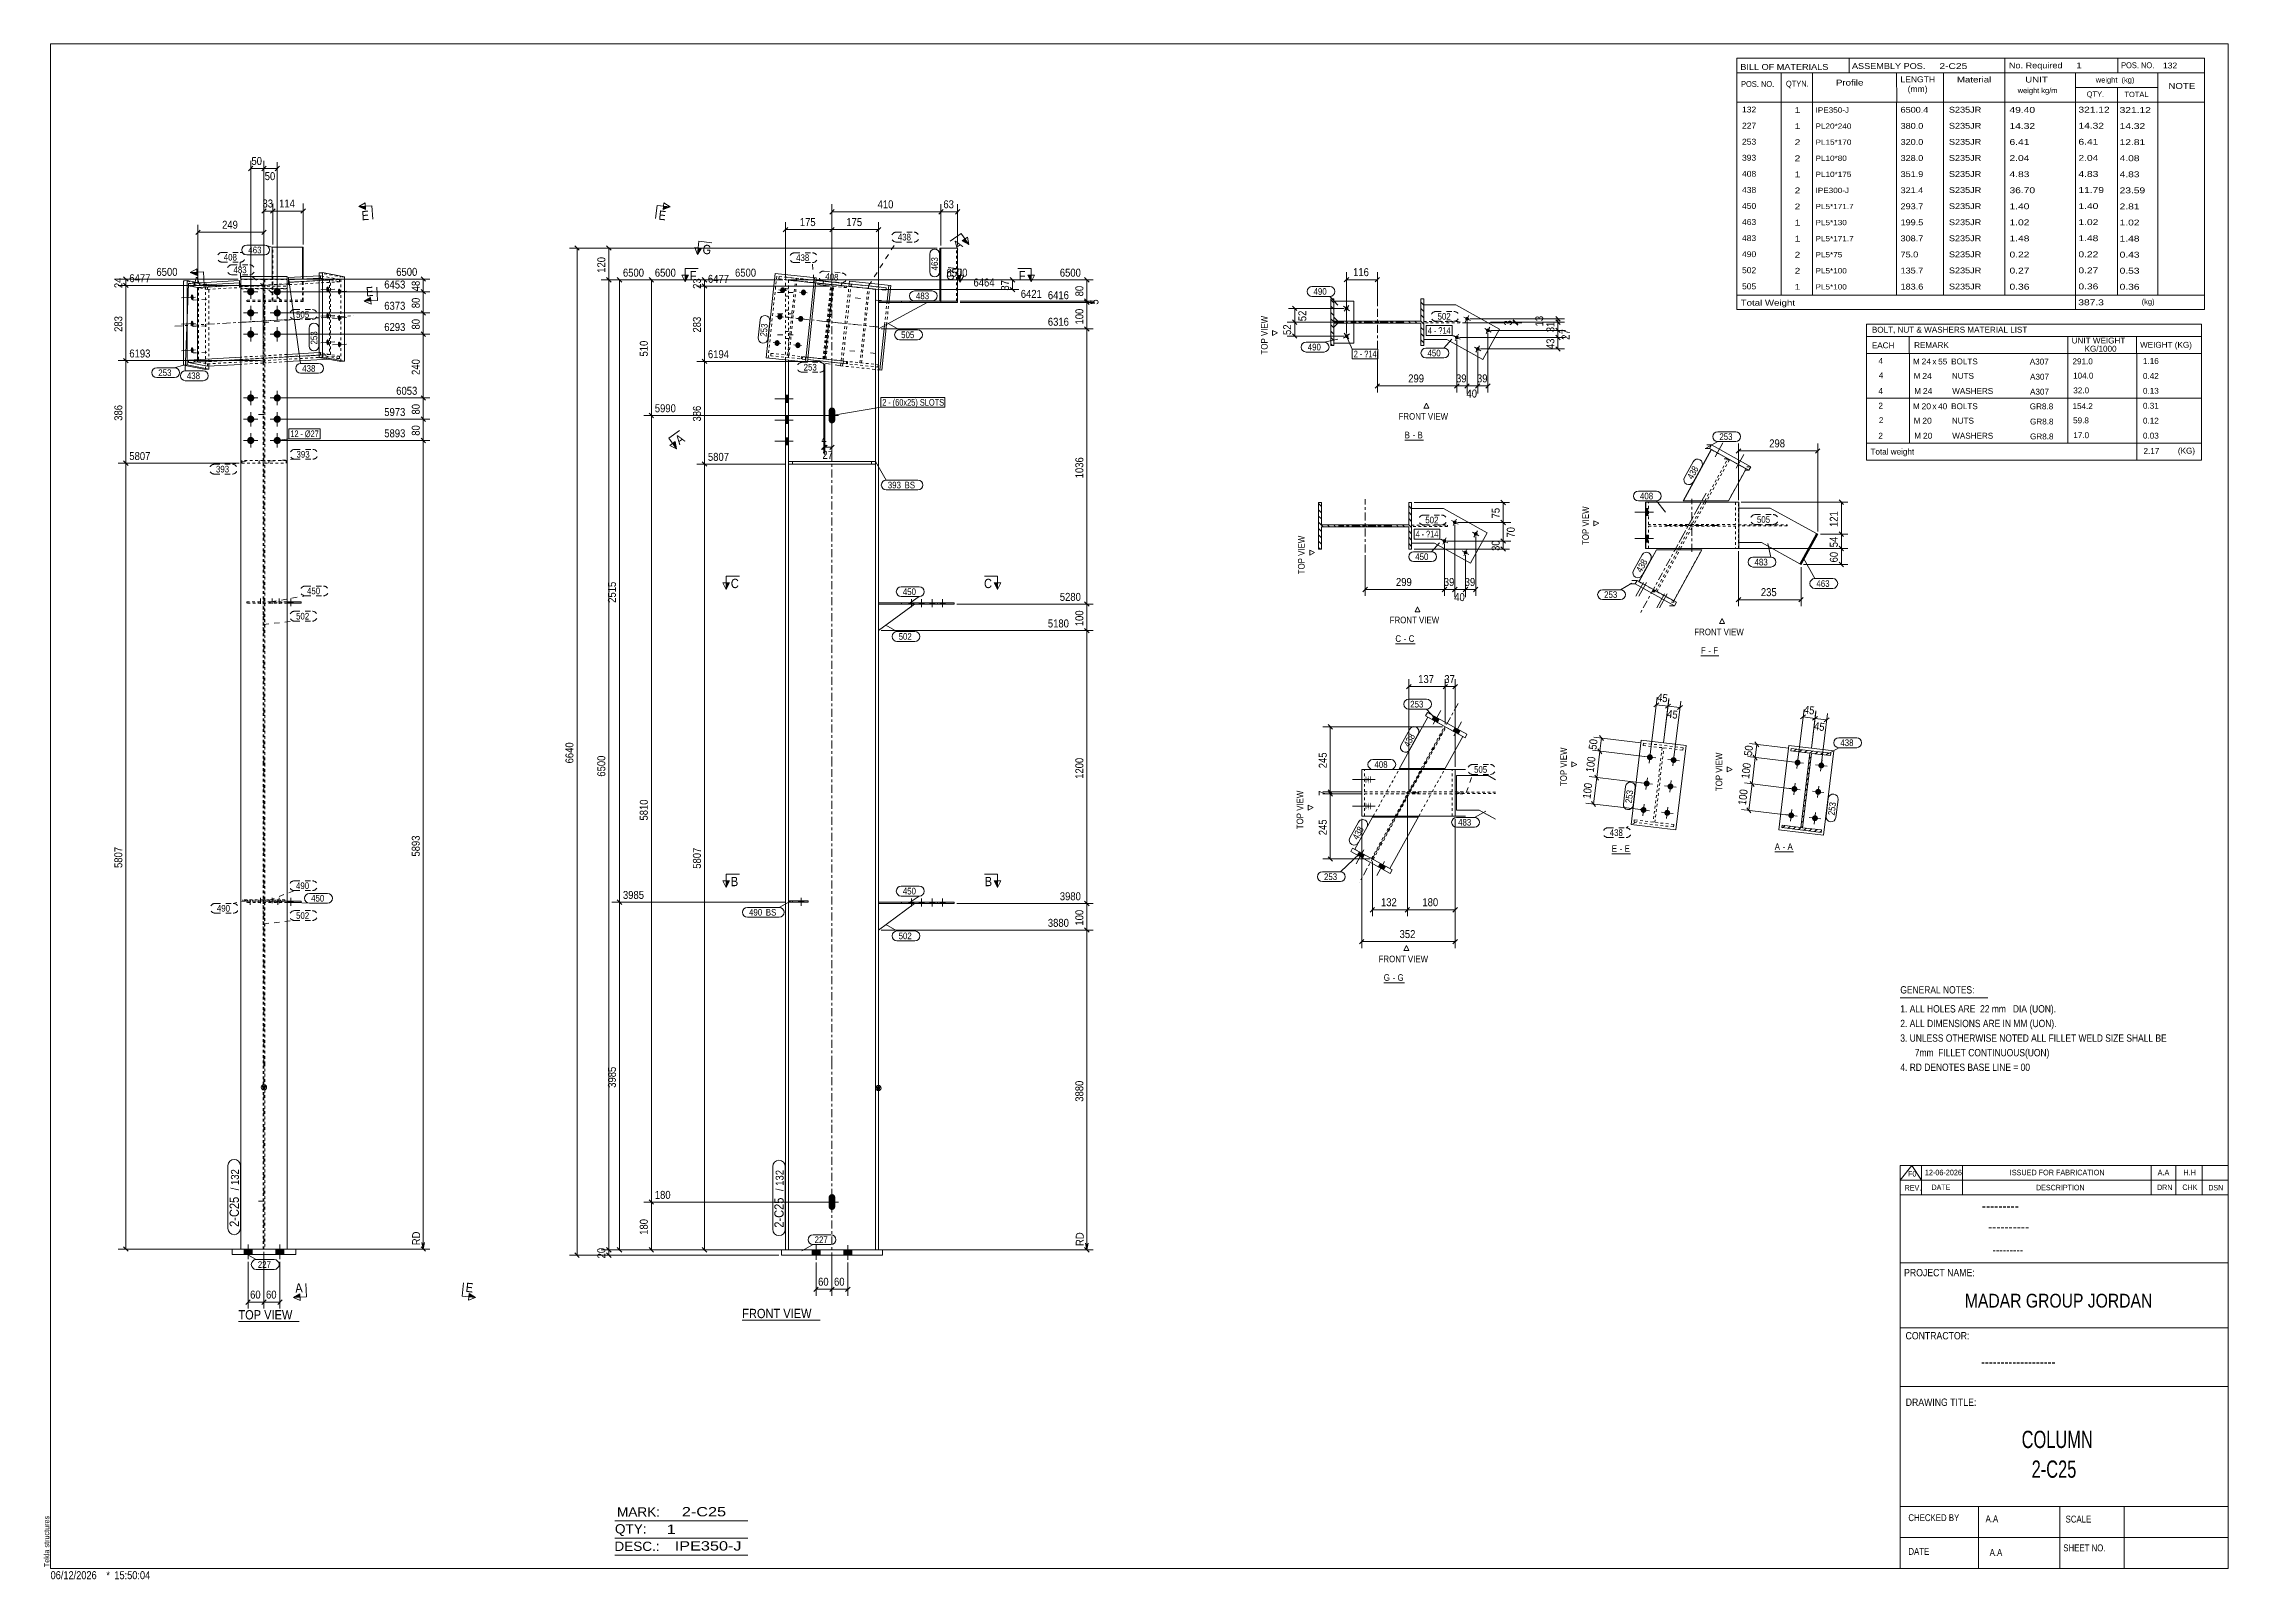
# Model space of a CAD drawing. Header units: millimetres. Extents: x 2 to 825, y 1 to 579.
import ezdxf

# ---------------------------------------------------------------- set-up
doc = ezdxf.new("R2010")
doc.units = ezdxf.units.MM
for name, pattern in [('XKITLINE00', [0]), ('XKITLINE01', [4, 1, -1, 1, -1]), ('XKITLINE02', [4, 2, -2]), ('XKITLINE03', [6, 3, -1, 1, -1])]:
    doc.linetypes.add(name, pattern=pattern)
for name, color, linetype, lineweight in [('Bolt', 3, 'Continuous', 0), ('BoltMark', 7, 'Continuous', 0), ('Dimensions', 7, 'Continuous', 0), ('DrawingSheet', 5, 'Continuous', 0), ('OtherObjectType', 7, 'Continuous', 0), ('Part', 2, 'Continuous', 0), ('PartMark', 7, 'Continuous', 0), ('Section', 6, 'Continuous', 0)]:
    doc.layers.add(name, color=color, linetype=linetype, lineweight=lineweight)
doc.styles.add('@ARIAL_UNICODE_MS_BOLD', font='ARIAL.TTF')
doc.styles.add('ARIAL', font='ARIAL.TTF')
doc.styles.add('ARIAL_NARROW', font='ARIALN.TTF')
doc.styles.add('COMIC_SANS_MS_BOLD', font='COMICBD.TTF')
doc.styles.add('SWIS721_EX_BT', font='ARIAL.TTF')
doc.styles.add('SWISSE', font='ARIAL.TTF')

# ---------------------------------------------------------------- blocks, each defined once
blk = doc.blocks.new('*A1')
at = {"layer": 'Part', "color": 7, "linetype": 'XKITLINE00', "lineweight": 0}
for p, q in [((660.43, 313.7), (660.43, 313.7)), ((660.43, 313.7), (660.43, 313.7)), ((662.44, 313.46), (661.44, 312.68)), ((664.45, 313.22), (663.44, 312.43)), ((666.45, 312.98), (665.45, 312.19)), ((668.46, 312.74), (667.45, 311.94)), ((667.2, 304.49), (666.48, 303.92)), ((667.45, 306.49), (666.72, 305.93)), ((667.69, 308.5), (666.96, 307.93)), ((667.93, 310.51), (667.21, 309.94)), ((670.46, 312.5), (669.46, 311.71)), ((672.47, 312.25), (671.47, 311.47)), ((674.48, 312.01), (673.47, 311.23)), ((666.24, 296.46), (665.51, 295.9)), ((666.48, 298.47), (665.76, 297.9)), ((666.72, 300.48), (666, 299.91)), ((666.96, 302.48), (666.24, 301.91)), ((665.27, 288.44), (664.55, 287.87)), ((665.51, 290.45), (664.79, 289.88)), ((665.75, 292.45), (665.03, 291.88)), ((666, 294.46), (665.27, 293.89)), ((658.15, 284.67), (657.15, 283.88)), ((660.16, 284.43), (659.16, 283.64)), ((662.16, 284.18), (661.16, 283.4)), ((664.79, 284.43), (663.17, 283.16)), ((665.03, 286.43), (664.31, 285.87)), ((666.18, 283.7), (665.18, 282.92)), ((668.18, 283.46), (667.18, 282.67)), ((670.19, 283.22), (669.19, 282.43)), ((671.8, 282.67), (671.19, 282.19))]:
    blk.add_line(p, q, dxfattribs=at)
blk = doc.blocks.new('*A2')
at = {"layer": 'Part', "color": 7, "linetype": 'XKITLINE00', "lineweight": 0}
for p, q in [((488.19, 481.45), (487.09, 482.55)), ((488.19, 479.1), (487.09, 480.2)), ((488.19, 476.74), (487.09, 477.84)), ((522.09, 480.55), (520.99, 481.65)), ((522.09, 478.2), (520.99, 479.3)), ((522.09, 482.91), (522.09, 482.91)), ((522.09, 482.91), (522.09, 482.91)), ((488.76, 473.81), (487.09, 475.48)), ((488.19, 472.02), (487.09, 473.12)), ((488.19, 469.67), (487.09, 470.77)), ((491.11, 473.81), (490.41, 474.51)), ((493.47, 473.81), (492.77, 474.51)), ((495.83, 473.81), (495.13, 474.51)), ((498.18, 473.81), (497.48, 474.51)), ((500.54, 473.81), (499.84, 474.51)), ((502.9, 473.81), (502.2, 474.51)), ((505.26, 473.81), (504.56, 474.51)), ((507.61, 473.81), (506.91, 474.51)), ((509.97, 473.81), (509.27, 474.51)), ((512.33, 473.81), (511.63, 474.51)), ((514.69, 473.81), (513.99, 474.51)), ((517.04, 473.81), (516.34, 474.51)), ((519.4, 473.81), (518.7, 474.51)), ((522.09, 475.84), (520.99, 476.94)), ((522.09, 473.48), (520.99, 474.58)), ((522.09, 471.13), (520.99, 472.23)), ((522.09, 468.77), (520.99, 469.87)), ((488.19, 467.31), (487.09, 468.41)), ((487.73, 465.41), (487.09, 466.05)), ((522.09, 466.41), (520.99, 467.51))]:
    blk.add_line(p, q, dxfattribs=at)
blk = doc.blocks.new('*A3')
at = {"layer": 'Part', "color": 7, "linetype": 'XKITLINE00', "lineweight": 0}
for p, q in [((666.11, 386.63), (665.43, 386.44)), ((666.15, 386.69), (665.47, 386.5)), ((666.18, 386.75), (665.5, 386.55)), ((666.21, 386.81), (665.53, 386.61)), ((666.24, 386.87), (665.56, 386.67)), ((666.28, 386.93), (665.6, 386.73)), ((666.31, 386.99), (665.63, 386.79)), ((666.34, 387.05), (665.66, 386.85)), ((666.37, 387.1), (665.7, 386.91)), ((666.41, 387.16), (665.73, 386.97)), ((666.44, 387.22), (665.76, 387.03)), ((666.47, 387.28), (665.79, 387.09)), ((666.5, 387.34), (665.83, 387.14)), ((666.54, 387.4), (665.86, 387.2)), ((666.57, 387.46), (665.89, 387.26)), ((666.6, 387.52), (665.92, 387.32)), ((666.63, 387.58), (665.96, 387.38)), ((666.67, 387.64), (665.99, 387.44)), ((666.7, 387.69), (666.02, 387.5)), ((666.73, 387.75), (666.05, 387.56)), ((666.77, 387.81), (666.09, 387.62)), ((666.8, 387.87), (666.12, 387.67)), ((666.83, 387.93), (666.15, 387.73)), ((666.86, 387.99), (666.18, 387.79)), ((666.9, 388.05), (666.22, 387.85)), ((666.93, 388.11), (666.25, 387.91)), ((666.96, 388.17), (666.28, 387.97)), ((666.99, 388.22), (666.31, 388.03)), ((667.03, 388.28), (666.35, 388.09)), ((667.06, 388.34), (666.38, 388.15)), ((667.09, 388.4), (666.41, 388.21)), ((667.12, 388.46), (666.44, 388.26)), ((667.16, 388.52), (666.48, 388.32)), ((667.19, 388.58), (666.51, 388.38)), ((667.22, 388.64), (666.54, 388.44)), ((667.25, 388.7), (666.57, 388.5)), ((667.29, 388.76), (666.61, 388.56)), ((667.32, 388.81), (666.64, 388.62)), ((667.35, 388.87), (666.67, 388.68)), ((667.38, 388.93), (666.7, 388.74)), ((667.42, 388.99), (666.74, 388.8)), ((667.45, 389.05), (666.77, 388.85)), ((667.48, 389.11), (666.8, 388.91)), ((667.51, 389.17), (666.83, 388.97)), ((667.55, 389.23), (666.87, 389.03)), ((667.58, 389.29), (666.9, 389.09)), ((667.61, 389.35), (666.93, 389.15)), ((667.64, 389.4), (666.96, 389.21)), ((667.68, 389.46), (667, 389.27)), ((667.71, 389.52), (667.03, 389.33)), ((667.74, 389.58), (667.06, 389.38)), ((667.77, 389.64), (667.09, 389.44)), ((667.81, 389.7), (667.13, 389.5)), ((667.84, 389.76), (667.16, 389.56)), ((667.87, 389.82), (667.19, 389.62)), ((667.9, 389.88), (667.22, 389.68)), ((667.94, 389.93), (667.26, 389.74)), ((667.97, 389.99), (667.29, 389.8)), ((668, 390.05), (667.32, 389.86)), ((668.03, 390.11), (667.36, 389.92)), ((668.07, 390.17), (667.39, 389.97)), ((668.1, 390.23), (667.42, 390.03)), ((668.13, 390.29), (667.45, 390.09)), ((668.16, 390.35), (667.49, 390.15)), ((668.2, 390.41), (667.52, 390.21)), ((668.23, 390.47), (667.55, 390.27)), ((668.26, 390.52), (667.58, 390.33)), ((668.29, 390.58), (667.62, 390.39)), ((668.33, 390.64), (667.65, 390.45)), ((668.36, 390.7), (667.68, 390.51)), ((668.39, 390.76), (667.71, 390.56)), ((668.43, 390.82), (667.75, 390.62)), ((668.46, 390.88), (667.78, 390.68)), ((668.49, 390.94), (667.81, 390.74)), ((668.52, 391), (667.84, 390.8)), ((668.56, 391.06), (667.88, 390.86)), ((668.59, 391.11), (667.91, 390.92)), ((668.62, 391.17), (667.94, 390.98)), ((668.65, 391.23), (667.97, 391.04)), ((668.69, 391.29), (668.01, 391.09)), ((668.72, 391.35), (668.04, 391.15)), ((668.75, 391.41), (668.07, 391.21)), ((668.78, 391.47), (668.1, 391.27)), ((668.82, 391.53), (668.14, 391.33)), ((668.85, 391.59), (668.17, 391.39)), ((668.88, 391.64), (668.2, 391.45)), ((668.91, 391.7), (668.23, 391.51)), ((668.95, 391.76), (668.27, 391.57)), ((668.98, 391.82), (668.3, 391.63)), ((669.01, 391.88), (668.33, 391.68)), ((669.04, 391.94), (668.36, 391.74)), ((669.08, 392), (668.4, 391.8)), ((669.11, 392.06), (668.43, 391.86)), ((669.14, 392.12), (668.46, 391.92)), ((669.17, 392.18), (668.49, 391.98)), ((669.21, 392.23), (668.53, 392.04)), ((669.24, 392.29), (668.56, 392.1)), ((669.27, 392.35), (668.59, 392.16)), ((669.3, 392.41), (668.62, 392.22)), ((669.34, 392.47), (668.66, 392.27)), ((669.37, 392.53), (668.69, 392.33)), ((669.4, 392.59), (668.72, 392.39)), ((669.43, 392.65), (668.75, 392.45)), ((669.47, 392.71), (668.79, 392.51)), ((669.5, 392.77), (668.82, 392.57)), ((669.53, 392.82), (668.85, 392.63)), ((669.56, 392.88), (668.88, 392.69)), ((669.6, 392.94), (668.92, 392.75)), ((669.63, 393), (668.95, 392.8)), ((669.66, 393.06), (668.98, 392.86)), ((669.69, 393.12), (669.02, 392.92)), ((669.73, 393.18), (669.05, 392.98)), ((669.76, 393.24), (669.08, 393.04)), ((669.79, 393.3), (669.11, 393.1)), ((669.82, 393.35), (669.15, 393.16)), ((669.86, 393.41), (669.18, 393.22)), ((669.89, 393.47), (669.21, 393.28)), ((669.92, 393.53), (669.24, 393.34)), ((669.95, 393.59), (669.28, 393.39)), ((669.99, 393.65), (669.31, 393.45)), ((670.02, 393.71), (669.34, 393.51)), ((670.05, 393.77), (669.37, 393.57)), ((670.08, 393.83), (669.41, 393.63)), ((670.12, 393.89), (669.44, 393.69)), ((670.15, 393.94), (669.47, 393.75)), ((670.18, 394), (669.5, 393.81)), ((670.22, 394.06), (669.54, 393.87)), ((670.25, 394.12), (669.57, 393.93)), ((670.28, 394.18), (669.6, 393.98)), ((670.31, 394.24), (669.63, 394.04)), ((670.35, 394.3), (669.67, 394.1)), ((670.38, 394.36), (669.7, 394.16)), ((670.32, 394.39), (669.73, 394.22)), ((670.26, 394.42), (669.76, 394.28)), ((670.2, 394.45), (669.8, 394.34)), ((670.14, 394.49), (669.83, 394.4)), ((670.08, 394.52), (669.86, 394.46)), ((670.02, 394.55), (669.89, 394.51)), ((669.95, 394.58), (669.93, 394.57)), ((664.36, 383.45), (663.68, 383.25)), ((664.32, 383.39), (663.68, 383.2)), ((664.39, 383.51), (663.71, 383.31)), ((664.42, 383.57), (663.74, 383.37)), ((664.29, 383.33), (663.74, 383.17)), ((664.45, 383.63), (663.77, 383.43)), ((664.26, 383.27), (663.8, 383.14)), ((664.49, 383.68), (663.81, 383.49)), ((664.52, 383.74), (663.84, 383.55)), ((664.23, 383.21), (663.86, 383.11)), ((664.55, 383.8), (663.87, 383.61)), ((664.58, 383.86), (663.9, 383.67)), ((664.19, 383.15), (663.92, 383.07)), ((664.62, 383.92), (663.94, 383.72)), ((664.65, 383.98), (663.97, 383.78)), ((664.16, 383.09), (663.98, 383.04)), ((664.68, 384.04), (664, 383.84)), ((664.71, 384.1), (664.04, 383.9)), ((664.13, 383.04), (664.04, 383.01)), ((664.75, 384.16), (664.07, 383.96)), ((664.78, 384.22), (664.1, 384.02)), ((664.81, 384.27), (664.13, 384.08)), ((664.84, 384.33), (664.17, 384.14)), ((664.88, 384.39), (664.2, 384.2)), ((664.91, 384.45), (664.23, 384.25)), ((664.94, 384.51), (664.26, 384.31)), ((664.97, 384.57), (664.3, 384.37)), ((665.01, 384.63), (664.33, 384.43)), ((665.04, 384.69), (664.36, 384.49)), ((665.07, 384.75), (664.39, 384.55)), ((665.11, 384.8), (664.43, 384.61)), ((665.14, 384.86), (664.46, 384.67)), ((665.17, 384.92), (664.49, 384.73)), ((665.2, 384.98), (664.52, 384.79)), ((665.24, 385.04), (664.56, 384.84)), ((665.27, 385.1), (664.59, 384.9)), ((665.3, 385.16), (664.62, 384.96)), ((665.33, 385.22), (664.65, 385.02)), ((665.37, 385.28), (664.69, 385.08)), ((665.4, 385.34), (664.72, 385.14)), ((665.43, 385.39), (664.75, 385.2)), ((665.46, 385.45), (664.78, 385.26)), ((665.5, 385.51), (664.82, 385.32)), ((665.53, 385.57), (664.85, 385.38)), ((665.56, 385.63), (664.88, 385.43)), ((665.59, 385.69), (664.91, 385.49)), ((665.63, 385.75), (664.95, 385.55)), ((665.66, 385.81), (664.98, 385.61)), ((665.69, 385.87), (665.01, 385.67)), ((665.72, 385.93), (665.04, 385.73)), ((665.76, 385.98), (665.08, 385.79)), ((665.79, 386.04), (665.11, 385.85)), ((665.82, 386.1), (665.14, 385.91)), ((665.85, 386.16), (665.17, 385.96)), ((665.89, 386.22), (665.21, 386.02)), ((665.92, 386.28), (665.24, 386.08)), ((665.95, 386.34), (665.27, 386.14)), ((665.98, 386.4), (665.3, 386.2)), ((666.02, 386.46), (665.34, 386.26)), ((666.05, 386.51), (665.37, 386.32)), ((666.08, 386.57), (665.4, 386.38))]:
    blk.add_line(p, q, dxfattribs=at)
blk = doc.blocks.new('*A4')
at = {"layer": 'Part', "color": 7, "linetype": 'XKITLINE00', "lineweight": 0}
for p, q in [((483.57, 404.81), (482.47, 405.91)), ((483.57, 402.46), (482.47, 403.56)), ((517.47, 403.92), (516.37, 405.02)), ((517.47, 406.27), (517.47, 406.27)), ((517.47, 406.27), (517.47, 406.27)), ((483.57, 400.1), (482.47, 401.2)), ((484.14, 397.17), (482.47, 398.84)), ((483.57, 395.38), (482.47, 396.48)), ((486.5, 397.17), (485.8, 397.87)), ((488.85, 397.17), (488.15, 397.87)), ((491.21, 397.17), (490.51, 397.87)), ((493.57, 397.17), (492.87, 397.87)), ((495.93, 397.17), (495.23, 397.87)), ((498.28, 397.17), (497.58, 397.87)), ((500.64, 397.17), (499.94, 397.87)), ((503, 397.17), (502.3, 397.87)), ((505.35, 397.17), (504.65, 397.87)), ((507.71, 397.17), (507.01, 397.87)), ((510.07, 397.17), (509.37, 397.87)), ((512.43, 397.17), (511.73, 397.87)), ((514.78, 397.17), (514.08, 397.87)), ((517.47, 401.56), (516.37, 402.66)), ((517.47, 399.2), (516.37, 400.3)), ((517.47, 396.84), (516.37, 397.94)), ((517.47, 394.49), (516.37, 395.59)), ((483.57, 393.03), (482.47, 394.13)), ((483.57, 390.67), (482.47, 391.77)), ((483.11, 388.77), (482.47, 389.41)), ((517.47, 392.13), (516.37, 393.23)), ((517.47, 389.77), (516.37, 390.87))]:
    blk.add_line(p, q, dxfattribs=at)
blk = doc.blocks.new('*A5')
at = {"layer": 'Bolt'}
for points in [[(299.69, 436.17), (299.21, 436.07), (298.73, 436.17), (298.33, 436.44), (298.06, 436.84), (297.96, 437.32), (297.96, 440.82), (298.06, 441.3), (298.33, 441.71), (298.73, 441.98), (299.21, 442.07), (299.69, 441.98), (300.1, 441.71), (300.37, 441.3), (300.46, 440.82), (300.46, 437.32), (300.37, 436.84), (300.1, 436.44)], [(299.69, 140.07), (299.21, 139.97), (298.73, 140.07), (298.33, 140.34), (298.06, 140.74), (297.96, 141.22), (297.96, 144.72), (298.06, 145.2), (298.33, 145.61), (298.73, 145.88), (299.21, 145.97), (299.69, 145.88), (300.1, 145.61), (300.37, 145.2), (300.46, 144.72), (300.46, 141.22), (300.37, 140.74), (300.1, 140.34)]]:
    blk.add_hatch(color=3, dxfattribs=at).paths.add_polyline_path(points, flags=17)
at = {"layer": 'Bolt', "color": 3, "linetype": 'XKITLINE00', "lineweight": 0}
for p, q in [((301.71, 439.07), (296.71, 439.07)), ((299.21, 441.57), (299.21, 436.57)), ((301.71, 142.97), (296.71, 142.97)), ((299.21, 145.47), (299.21, 140.47))]:
    blk.add_line(p, q, dxfattribs=at)
blk = doc.blocks.new('*A6')
at = {"layer": 'Bolt'}
for points in [[(282.81, 444), (281.71, 444), (281.71, 446.7), (282.81, 446.7)], [(282.81, 444), (281.71, 444), (281.71, 446.7), (282.81, 446.7)], [(282.81, 436), (281.71, 436), (281.71, 438.7), (282.81, 438.7)], [(282.81, 436), (281.71, 436), (281.71, 438.7), (282.81, 438.7)], [(282.81, 428), (281.71, 428), (281.71, 430.7), (282.81, 430.7)], [(282.81, 428), (281.71, 428), (281.71, 430.7), (282.81, 430.7)]]:
    blk.add_hatch(color=3, dxfattribs=at).paths.add_polyline_path(points, flags=17)
at = {"layer": 'Bolt', "color": 3, "linetype": 'XKITLINE02', "lineweight": 0}
for p, q in [((284.66, 485.35), (277.66, 485.35)), ((284.66, 485.35), (277.66, 485.35)), ((282.81, 486.7), (281.71, 486.7)), ((282.81, 486.7), (281.71, 486.7)), ((284.66, 477.35), (277.66, 477.35)), ((284.66, 477.35), (277.66, 477.35)), ((282.81, 484), (281.71, 484)), ((282.81, 484), (281.71, 484)), ((282.81, 478.7), (281.71, 478.7)), ((282.81, 478.7), (281.71, 478.7)), ((284.66, 469.35), (277.66, 469.35)), ((284.66, 469.35), (277.66, 469.35)), ((282.81, 476), (281.71, 476)), ((282.81, 476), (281.71, 476)), ((282.81, 470.7), (281.71, 470.7)), ((282.81, 470.7), (281.71, 470.7)), ((282.81, 468), (281.71, 468)), ((282.81, 468), (281.71, 468))]:
    blk.add_line(p, q, dxfattribs=at)
at = {"layer": 'Bolt', "color": 3, "linetype": 'XKITLINE00', "lineweight": 0}
for p, q in [((284.66, 445.35), (277.66, 445.35)), ((284.66, 445.35), (277.66, 445.35)), ((282.81, 446.7), (281.71, 446.7)), ((282.81, 446.7), (281.71, 446.7)), ((284.66, 437.35), (277.66, 437.35)), ((284.66, 437.35), (277.66, 437.35)), ((282.81, 444), (281.71, 444)), ((282.81, 444), (281.71, 444)), ((282.81, 438.7), (281.71, 438.7)), ((282.81, 438.7), (281.71, 438.7)), ((282.81, 436), (281.71, 436)), ((282.81, 436), (281.71, 436)), ((284.66, 429.35), (277.66, 429.35)), ((284.66, 429.35), (277.66, 429.35)), ((282.81, 430.7), (281.71, 430.7)), ((282.81, 430.7), (281.71, 430.7)), ((282.81, 428), (281.71, 428)), ((282.81, 428), (281.71, 428))]:
    blk.add_line(p, q, dxfattribs=at)
blk = doc.blocks.new('*A7')
at = {"layer": 'Bolt'}
for points in [[(294.71, 124.97), (294.71, 122.97), (291.71, 122.97), (291.71, 124.97)], [(294.71, 124.97), (294.71, 122.97), (291.71, 122.97), (291.71, 124.97)], [(306.71, 124.97), (306.71, 122.97), (303.71, 122.97), (303.71, 124.97)], [(306.71, 124.97), (306.71, 122.97), (303.71, 122.97), (303.71, 124.97)]]:
    blk.add_hatch(color=3, dxfattribs=at).paths.add_polyline_path(points, flags=17)
at = {"layer": 'Bolt', "color": 3, "linetype": 'XKITLINE00', "lineweight": 0}
for p, q in [((291.71, 124.97), (291.71, 122.97)), ((291.71, 124.97), (291.71, 122.97)), ((293.21, 126.72), (293.21, 121.22)), ((293.21, 126.72), (293.21, 121.22)), ((294.71, 124.97), (294.71, 122.97)), ((294.71, 124.97), (294.71, 122.97)), ((303.71, 124.97), (303.71, 122.97)), ((303.71, 124.97), (303.71, 122.97)), ((305.21, 126.72), (305.21, 121.22)), ((305.21, 126.72), (305.21, 121.22)), ((306.71, 124.97), (306.71, 122.97)), ((306.71, 124.97), (306.71, 122.97))]:
    blk.add_line(p, q, dxfattribs=at)
blk = doc.blocks.new('*A8')
at = {"layer": 'Bolt', "color": 3, "linetype": 'XKITLINE02', "lineweight": 0}
for p, q in [((286.63, 255.87), (286.63, 256.37)), ((287.61, 254.52), (287.61, 257.52)), ((288.59, 255.87), (288.59, 256.37))]:
    blk.add_line(p, q, dxfattribs=at)
blk = doc.blocks.new('*A9')
at = {"layer": 'Bolt'}
blk.add_hatch(color=3, dxfattribs=at).paths.add_polyline_path([(286.63, 255.87), (286.63, 256.37), (288.59, 256.37), (288.59, 255.87)], flags=17)
at = {"layer": 'Bolt', "color": 3, "linetype": 'XKITLINE00', "lineweight": 0}
for p, q in [((286.63, 255.87), (286.63, 256.37)), ((287.61, 254.52), (287.61, 257.52)), ((288.59, 255.87), (288.59, 256.37))]:
    blk.add_line(p, q, dxfattribs=at)
blk = doc.blocks.new('*A10')
at = {"layer": 'Bolt'}
for points in [[(330.07, 255.87), (330.07, 255.37), (328.17, 255.37), (328.17, 255.87)], [(333.94, 255.87), (333.94, 255.37), (332.03, 255.37), (332.03, 255.87)], [(337.95, 255.87), (337.95, 255.37), (336.05, 255.37), (336.05, 255.87)], [(341.82, 255.87), (341.82, 255.37), (339.91, 255.37), (339.91, 255.87)]]:
    blk.add_hatch(color=3, dxfattribs=at).paths.add_polyline_path(points, flags=17)
at = {"layer": 'Bolt', "color": 3, "linetype": 'XKITLINE00', "lineweight": 0}
for p, q in [((328.17, 255.87), (328.17, 255.37)), ((329.12, 257.21), (329.12, 254.21)), ((330.07, 255.87), (330.07, 255.37)), ((332.03, 255.87), (332.03, 255.37)), ((332.98, 257.21), (332.98, 254.21)), ((333.94, 255.87), (333.94, 255.37)), ((336.05, 255.87), (336.05, 255.37)), ((337, 257.21), (337, 254.21)), ((337.95, 255.87), (337.95, 255.37)), ((339.91, 255.87), (339.91, 255.37)), ((340.86, 257.21), (340.86, 254.21)), ((341.82, 255.87), (341.82, 255.37))]:
    blk.add_line(p, q, dxfattribs=at)
blk = doc.blocks.new('*A11')
at = {"layer": 'Bolt'}
for points in [[(330.07, 368.57), (330.07, 368.07), (328.17, 368.07), (328.17, 368.57)], [(333.94, 368.57), (333.94, 368.07), (332.03, 368.07), (332.03, 368.57)], [(337.95, 368.57), (337.95, 368.07), (336.05, 368.07), (336.05, 368.57)], [(341.82, 368.57), (341.82, 368.07), (339.91, 368.07), (339.91, 368.57)]]:
    blk.add_hatch(color=3, dxfattribs=at).paths.add_polyline_path(points, flags=17)
at = {"layer": 'Bolt', "color": 3, "linetype": 'XKITLINE00', "lineweight": 0}
for p, q in [((328.17, 368.57), (328.17, 368.07)), ((329.12, 369.91), (329.12, 366.91)), ((330.07, 368.57), (330.07, 368.07)), ((332.03, 368.57), (332.03, 368.07)), ((332.98, 369.91), (332.98, 366.91)), ((333.94, 368.57), (333.94, 368.07)), ((336.05, 368.57), (336.05, 368.07)), ((337, 369.91), (337, 366.91)), ((337.95, 368.57), (337.95, 368.07)), ((339.91, 368.57), (339.91, 368.07)), ((340.86, 369.91), (340.86, 366.91)), ((341.82, 368.57), (341.82, 368.07))]:
    blk.add_line(p, q, dxfattribs=at)
blk = doc.blocks.new('*A12')
at = {"layer": 'Bolt'}
for points in [[(281.61, 486.08), (281.6, 486.05), (281.6, 486.02), (281.59, 486), (281.59, 485.97), (281.58, 485.94), (281.58, 485.92), (281.57, 485.89), (281.56, 485.87), (281.55, 485.84), (281.54, 485.81), (281.54, 485.79), (281.53, 485.76), (281.52, 485.74), (281.5, 485.72), (281.49, 485.69), (281.48, 485.67), (281.47, 485.64), (281.46, 485.62), (281.44, 485.6), (281.43, 485.58), (281.41, 485.55), (281.4, 485.53), (281.38, 485.51), (281.37, 485.49), (281.35, 485.47), (281.34, 485.45), (281.32, 485.43), (281.3, 485.41), (281.28, 485.39), (281.27, 485.38), (281.25, 485.36), (281.23, 485.34), (281.21, 485.33), (281.19, 485.31), (281.17, 485.29), (281.15, 485.28), (281.13, 485.26), (281.11, 485.25), (281.09, 485.24), (281.07, 485.23), (281.05, 485.21), (281.02, 485.2), (281, 485.19), (280.98, 485.18), (280.96, 485.17), (280.93, 485.16), (280.91, 485.15), (280.89, 485.15), (280.87, 485.14), (280.84, 485.13), (280.82, 485.13), (280.8, 485.12), (280.77, 485.12), (280.75, 485.11), (280.73, 485.11), (280.7, 485.11), (280.68, 485.11), (280.66, 485.11), (280.63, 485.11), (280.61, 485.11), (280.58, 485.11), (280.56, 485.11), (280.54, 485.11), (280.51, 485.11), (280.49, 485.12), (280.47, 485.12), (280.44, 485.12), (280.42, 485.13), (280.4, 485.14), (280.37, 485.14), (280.35, 485.15), (280.33, 485.16), (280.31, 485.17), (280.29, 485.18), (280.26, 485.19), (280.24, 485.2), (280.22, 485.21), (280.2, 485.22), (280.18, 485.23), (280.16, 485.24), (280.14, 485.26), (280.12, 485.27), (280.1, 485.29), (280.08, 485.3), (280.06, 485.32), (280.04, 485.33), (280.02, 485.35), (280.01, 485.37), (279.99, 485.39), (279.97, 485.4), (279.96, 485.42), (279.94, 485.44), (279.92, 485.46), (279.91, 485.48), (279.89, 485.5), (279.88, 485.52), (279.87, 485.54), (279.85, 485.57), (279.84, 485.59), (279.83, 485.61), (279.81, 485.63), (279.8, 485.66), (279.79, 485.68), (279.78, 485.7), (279.77, 485.73), (279.76, 485.75), (279.75, 485.78), (279.74, 485.8), (279.74, 485.83), (279.73, 485.85), (279.72, 485.88), (279.72, 485.9), (279.71, 485.93), (279.71, 485.96), (279.7, 485.98), (279.7, 486.01), (279.7, 486.04), (279.69, 486.06), (279.69, 486.09), (279.69, 486.12), (279.69, 486.14), (279.69, 486.17), (279.69, 486.2), (279.69, 486.22), (279.69, 486.25), (279.69, 486.28), (279.69, 486.3), (279.7, 486.33), (279.7, 486.36), (279.71, 486.38), (279.71, 486.41), (279.72, 486.44), (279.72, 486.46), (279.73, 486.49), (279.74, 486.52), (279.74, 486.54), (279.75, 486.57), (279.76, 486.59), (279.77, 486.62), (279.78, 486.64), (279.79, 486.67), (279.8, 486.69), (279.81, 486.72), (279.82, 486.74), (279.84, 486.76), (279.85, 486.79), (279.86, 486.81), (279.88, 486.83), (279.89, 486.85), (279.9, 486.87), (279.92, 486.9), (279.94, 486.92), (279.95, 486.94), (279.97, 486.96), (279.99, 486.98), (280, 486.99), (280.02, 487.01), (280.04, 487.03), (280.06, 487.05), (280.08, 487.07), (280.09, 487.08), (280.11, 487.1), (280.13, 487.11), (280.15, 487.13), (280.17, 487.14), (280.2, 487.16), (280.22, 487.17), (280.24, 487.18), (280.26, 487.19), (280.28, 487.21), (280.3, 487.22), (280.32, 487.23), (280.35, 487.24), (280.37, 487.24), (280.39, 487.25), (280.42, 487.26), (280.44, 487.27), (280.46, 487.27), (280.48, 487.28), (280.51, 487.28), (280.53, 487.29), (280.56, 487.29), (280.58, 487.3), (280.6, 487.3), (280.63, 487.3), (280.65, 487.3), (280.67, 487.3), (280.7, 487.3), (280.72, 487.3), (280.74, 487.3), (280.77, 487.3), (280.79, 487.29), (280.81, 487.29), (280.84, 487.29), (280.86, 487.28), (280.88, 487.28), (280.91, 487.27), (280.93, 487.26), (280.95, 487.26), (280.97, 487.25), (281, 487.24), (281.02, 487.23), (281.04, 487.22), (281.06, 487.21), (281.08, 487.2), (281.1, 487.19), (281.13, 487.18), (281.15, 487.16), (281.17, 487.15), (281.19, 487.14), (281.21, 487.12), (281.22, 487.11), (281.24, 487.09), (281.26, 487.07), (281.28, 487.06), (281.3, 487.04), (281.32, 487.02), (281.33, 487), (281.35, 486.99), (281.37, 486.97), (281.38, 486.95), (281.4, 486.93), (281.41, 486.91), (281.43, 486.88), (281.44, 486.86), (281.45, 486.84), (281.47, 486.82), (281.48, 486.8), (281.49, 486.77), (281.5, 486.75), (281.51, 486.73), (281.52, 486.7), (281.53, 486.68), (281.54, 486.65), (281.55, 486.63), (281.56, 486.61), (281.57, 486.58), (281.57, 486.55), (281.58, 486.53), (281.59, 486.5), (281.59, 486.48), (281.6, 486.45), (281.6, 486.42), (281.61, 486.4), (281.61, 486.37), (281.61, 486.34), (281.61, 486.32), (281.62, 486.29), (281.62, 486.26), (281.62, 486.24), (281.62, 486.21), (281.62, 486.18), (281.61, 486.16), (281.61, 486.13), (281.61, 486.1)], [(289.44, 485.25), (289.44, 485.22), (289.44, 485.2), (289.43, 485.17), (289.43, 485.14), (289.42, 485.12), (289.41, 485.09), (289.41, 485.06), (289.4, 485.04), (289.39, 485.01), (289.38, 484.99), (289.37, 484.96), (289.36, 484.94), (289.35, 484.91), (289.34, 484.89), (289.33, 484.87), (289.32, 484.84), (289.31, 484.82), (289.29, 484.79), (289.28, 484.77), (289.27, 484.75), (289.25, 484.73), (289.24, 484.71), (289.22, 484.69), (289.21, 484.66), (289.19, 484.64), (289.17, 484.62), (289.16, 484.6), (289.14, 484.59), (289.12, 484.57), (289.1, 484.55), (289.08, 484.53), (289.07, 484.52), (289.05, 484.5), (289.03, 484.48), (289.01, 484.47), (288.99, 484.45), (288.97, 484.44), (288.95, 484.42), (288.92, 484.41), (288.9, 484.4), (288.88, 484.39), (288.86, 484.38), (288.84, 484.36), (288.82, 484.35), (288.79, 484.34), (288.77, 484.34), (288.75, 484.33), (288.73, 484.32), (288.7, 484.31), (288.68, 484.31), (288.66, 484.3), (288.63, 484.3), (288.61, 484.29), (288.59, 484.29), (288.56, 484.28), (288.54, 484.28), (288.52, 484.28), (288.49, 484.28), (288.47, 484.28), (288.44, 484.28), (288.42, 484.28), (288.4, 484.28), (288.37, 484.28), (288.35, 484.29), (288.33, 484.29), (288.3, 484.29), (288.28, 484.3), (288.26, 484.3), (288.23, 484.31), (288.21, 484.32), (288.19, 484.32), (288.17, 484.33), (288.14, 484.34), (288.12, 484.35), (288.1, 484.36), (288.08, 484.37), (288.06, 484.38), (288.04, 484.39), (288.02, 484.41), (288, 484.42), (287.97, 484.43), (287.95, 484.45), (287.94, 484.46), (287.92, 484.48), (287.9, 484.49), (287.88, 484.51), (287.86, 484.52), (287.84, 484.54), (287.83, 484.56), (287.81, 484.58), (287.79, 484.6), (287.78, 484.61), (287.76, 484.63), (287.74, 484.65), (287.73, 484.67), (287.72, 484.7), (287.7, 484.72), (287.69, 484.74), (287.68, 484.76), (287.66, 484.78), (287.65, 484.81), (287.64, 484.83), (287.63, 484.85), (287.62, 484.88), (287.61, 484.9), (287.6, 484.93), (287.59, 484.95), (287.58, 484.98), (287.57, 485), (287.57, 485.03), (287.56, 485.05), (287.55, 485.08), (287.55, 485.1), (287.54, 485.13), (287.54, 485.16), (287.53, 485.18), (287.53, 485.21), (287.53, 485.24), (287.53, 485.26), (287.53, 485.29), (287.52, 485.32), (287.52, 485.34), (287.52, 485.37), (287.53, 485.4), (287.53, 485.42), (287.53, 485.45), (287.53, 485.48), (287.53, 485.5), (287.54, 485.53), (287.54, 485.56), (287.55, 485.58), (287.55, 485.61), (287.56, 485.64), (287.56, 485.66), (287.57, 485.69), (287.58, 485.72), (287.59, 485.74), (287.6, 485.77), (287.61, 485.79), (287.62, 485.82), (287.63, 485.84), (287.64, 485.87), (287.65, 485.89), (287.66, 485.91), (287.67, 485.94), (287.69, 485.96), (287.7, 485.98), (287.71, 486), (287.73, 486.03), (287.74, 486.05), (287.76, 486.07), (287.77, 486.09), (287.79, 486.11), (287.8, 486.13), (287.82, 486.15), (287.84, 486.17), (287.86, 486.19), (287.87, 486.2), (287.89, 486.22), (287.91, 486.24), (287.93, 486.26), (287.95, 486.27), (287.97, 486.29), (287.99, 486.3), (288.01, 486.32), (288.03, 486.33), (288.05, 486.34), (288.07, 486.36), (288.1, 486.37), (288.12, 486.38), (288.14, 486.39), (288.16, 486.4), (288.18, 486.41), (288.21, 486.42), (288.23, 486.43), (288.25, 486.43), (288.27, 486.44), (288.3, 486.45), (288.32, 486.45), (288.34, 486.46), (288.37, 486.46), (288.39, 486.47), (288.41, 486.47), (288.44, 486.47), (288.46, 486.47), (288.49, 486.48), (288.51, 486.48), (288.53, 486.48), (288.56, 486.47), (288.58, 486.47), (288.6, 486.47), (288.63, 486.47), (288.65, 486.46), (288.67, 486.46), (288.7, 486.46), (288.72, 486.45), (288.74, 486.44), (288.77, 486.44), (288.79, 486.43), (288.81, 486.42), (288.83, 486.41), (288.86, 486.4), (288.88, 486.39), (288.9, 486.38), (288.92, 486.37), (288.94, 486.36), (288.96, 486.35), (288.98, 486.34), (289, 486.32), (289.02, 486.31), (289.04, 486.29), (289.06, 486.28), (289.08, 486.26), (289.1, 486.25), (289.12, 486.23), (289.13, 486.21), (289.15, 486.2), (289.17, 486.18), (289.19, 486.16), (289.2, 486.14), (289.22, 486.12), (289.23, 486.1), (289.25, 486.08), (289.26, 486.06), (289.28, 486.04), (289.29, 486.02), (289.3, 485.99), (289.31, 485.97), (289.33, 485.95), (289.34, 485.92), (289.35, 485.9), (289.36, 485.88), (289.37, 485.85), (289.38, 485.83), (289.39, 485.8), (289.4, 485.78), (289.4, 485.75), (289.41, 485.73), (289.42, 485.7), (289.42, 485.68), (289.43, 485.65), (289.43, 485.62), (289.44, 485.6), (289.44, 485.57), (289.45, 485.54), (289.45, 485.52), (289.45, 485.49), (289.45, 485.46), (289.45, 485.44), (289.45, 485.41), (289.45, 485.38), (289.45, 485.36), (289.45, 485.33), (289.45, 485.3), (289.45, 485.28)], [(280.56, 476.13), (280.55, 476.1), (280.55, 476.08), (280.55, 476.05), (280.54, 476.02), (280.53, 476), (280.53, 475.97), (280.52, 475.95), (280.51, 475.92), (280.5, 475.89), (280.5, 475.87), (280.49, 475.84), (280.48, 475.82), (280.47, 475.8), (280.46, 475.77), (280.44, 475.75), (280.43, 475.72), (280.42, 475.7), (280.41, 475.68), (280.39, 475.65), (280.38, 475.63), (280.37, 475.61), (280.35, 475.59), (280.34, 475.57), (280.32, 475.55), (280.3, 475.53), (280.29, 475.51), (280.27, 475.49), (280.25, 475.47), (280.24, 475.45), (280.22, 475.43), (280.2, 475.41), (280.18, 475.4), (280.16, 475.38), (280.14, 475.36), (280.12, 475.35), (280.1, 475.33), (280.08, 475.32), (280.06, 475.31), (280.04, 475.29), (280.02, 475.28), (280, 475.27), (279.98, 475.26), (279.95, 475.25), (279.93, 475.24), (279.91, 475.23), (279.89, 475.22), (279.86, 475.21), (279.84, 475.2), (279.82, 475.19), (279.79, 475.19), (279.77, 475.18), (279.75, 475.18), (279.72, 475.17), (279.7, 475.17), (279.68, 475.17), (279.65, 475.16), (279.63, 475.16), (279.61, 475.16), (279.58, 475.16), (279.56, 475.16), (279.54, 475.16), (279.51, 475.16), (279.49, 475.16), (279.46, 475.17), (279.44, 475.17), (279.42, 475.18), (279.39, 475.18), (279.37, 475.19), (279.35, 475.19), (279.33, 475.2), (279.3, 475.21), (279.28, 475.21), (279.26, 475.22), (279.24, 475.23), (279.21, 475.24), (279.19, 475.25), (279.17, 475.26), (279.15, 475.27), (279.13, 475.29), (279.11, 475.3), (279.09, 475.31), (279.07, 475.33), (279.05, 475.34), (279.03, 475.36), (279.01, 475.37), (278.99, 475.39), (278.98, 475.41), (278.96, 475.42), (278.94, 475.44), (278.92, 475.46), (278.91, 475.48), (278.89, 475.5), (278.87, 475.52), (278.86, 475.54), (278.84, 475.56), (278.83, 475.58), (278.82, 475.6), (278.8, 475.62), (278.79, 475.64), (278.78, 475.67), (278.77, 475.69), (278.75, 475.71), (278.74, 475.74), (278.73, 475.76), (278.72, 475.78), (278.71, 475.81), (278.7, 475.83), (278.7, 475.86), (278.69, 475.88), (278.68, 475.91), (278.67, 475.93), (278.67, 475.96), (278.66, 475.99), (278.66, 476.01), (278.65, 476.04), (278.65, 476.06), (278.65, 476.09), (278.64, 476.12), (278.64, 476.14), (278.64, 476.17), (278.64, 476.2), (278.64, 476.23), (278.64, 476.25), (278.64, 476.28), (278.64, 476.31), (278.64, 476.33), (278.65, 476.36), (278.65, 476.39), (278.65, 476.41), (278.66, 476.44), (278.66, 476.47), (278.67, 476.49), (278.67, 476.52), (278.68, 476.55), (278.69, 476.57), (278.69, 476.6), (278.7, 476.62), (278.71, 476.65), (278.72, 476.67), (278.73, 476.7), (278.74, 476.72), (278.75, 476.75), (278.76, 476.77), (278.77, 476.79), (278.79, 476.82), (278.8, 476.84), (278.81, 476.86), (278.83, 476.89), (278.84, 476.91), (278.86, 476.93), (278.87, 476.95), (278.89, 476.97), (278.9, 476.99), (278.92, 477.01), (278.94, 477.03), (278.95, 477.05), (278.97, 477.07), (278.99, 477.09), (279.01, 477.1), (279.03, 477.12), (279.05, 477.14), (279.07, 477.15), (279.08, 477.17), (279.11, 477.18), (279.13, 477.2), (279.15, 477.21), (279.17, 477.22), (279.19, 477.24), (279.21, 477.25), (279.23, 477.26), (279.25, 477.27), (279.28, 477.28), (279.3, 477.29), (279.32, 477.3), (279.34, 477.31), (279.37, 477.32), (279.39, 477.32), (279.41, 477.33), (279.44, 477.33), (279.46, 477.34), (279.48, 477.34), (279.51, 477.35), (279.53, 477.35), (279.55, 477.35), (279.58, 477.36), (279.6, 477.36), (279.62, 477.36), (279.65, 477.36), (279.67, 477.36), (279.7, 477.35), (279.72, 477.35), (279.74, 477.35), (279.77, 477.35), (279.79, 477.34), (279.81, 477.34), (279.84, 477.33), (279.86, 477.33), (279.88, 477.32), (279.9, 477.31), (279.93, 477.3), (279.95, 477.3), (279.97, 477.29), (279.99, 477.28), (280.01, 477.27), (280.03, 477.25), (280.06, 477.24), (280.08, 477.23), (280.1, 477.22), (280.12, 477.2), (280.14, 477.19), (280.16, 477.18), (280.18, 477.16), (280.19, 477.15), (280.21, 477.13), (280.23, 477.11), (280.25, 477.09), (280.27, 477.08), (280.28, 477.06), (280.3, 477.04), (280.32, 477.02), (280.33, 477), (280.35, 476.98), (280.36, 476.96), (280.38, 476.94), (280.39, 476.92), (280.4, 476.9), (280.42, 476.87), (280.43, 476.85), (280.44, 476.83), (280.45, 476.81), (280.46, 476.78), (280.47, 476.76), (280.48, 476.73), (280.49, 476.71), (280.5, 476.69), (280.51, 476.66), (280.52, 476.64), (280.53, 476.61), (280.53, 476.58), (280.54, 476.56), (280.54, 476.53), (280.55, 476.51), (280.55, 476.48), (280.56, 476.45), (280.56, 476.43), (280.56, 476.4), (280.57, 476.37), (280.57, 476.35), (280.57, 476.32), (280.57, 476.29), (280.57, 476.27), (280.57, 476.24), (280.57, 476.21), (280.56, 476.18), (280.56, 476.16)], [(288.39, 475.3), (288.39, 475.28), (288.39, 475.25), (288.38, 475.22), (288.38, 475.2), (288.37, 475.17), (288.36, 475.15), (288.36, 475.12), (288.35, 475.09), (288.34, 475.07), (288.33, 475.04), (288.32, 475.02), (288.31, 474.99), (288.3, 474.97), (288.29, 474.94), (288.28, 474.92), (288.27, 474.9), (288.26, 474.87), (288.24, 474.85), (288.23, 474.83), (288.22, 474.81), (288.2, 474.78), (288.19, 474.76), (288.17, 474.74), (288.16, 474.72), (288.14, 474.7), (288.12, 474.68), (288.11, 474.66), (288.09, 474.64), (288.07, 474.62), (288.05, 474.6), (288.04, 474.59), (288.02, 474.57), (288, 474.55), (287.98, 474.54), (287.96, 474.52), (287.94, 474.51), (287.92, 474.49), (287.9, 474.48), (287.88, 474.47), (287.85, 474.45), (287.83, 474.44), (287.81, 474.43), (287.79, 474.42), (287.77, 474.41), (287.74, 474.4), (287.72, 474.39), (287.7, 474.38), (287.68, 474.38), (287.65, 474.37), (287.63, 474.36), (287.61, 474.36), (287.58, 474.35), (287.56, 474.35), (287.54, 474.34), (287.51, 474.34), (287.49, 474.34), (287.47, 474.34), (287.44, 474.33), (287.42, 474.33), (287.4, 474.33), (287.37, 474.33), (287.35, 474.34), (287.32, 474.34), (287.3, 474.34), (287.28, 474.34), (287.25, 474.35), (287.23, 474.35), (287.21, 474.36), (287.19, 474.36), (287.16, 474.37), (287.14, 474.38), (287.12, 474.39), (287.1, 474.4), (287.07, 474.4), (287.05, 474.41), (287.03, 474.43), (287.01, 474.44), (286.99, 474.45), (286.97, 474.46), (286.95, 474.47), (286.93, 474.49), (286.91, 474.5), (286.89, 474.52), (286.87, 474.53), (286.85, 474.55), (286.83, 474.56), (286.81, 474.58), (286.79, 474.6), (286.78, 474.61), (286.76, 474.63), (286.74, 474.65), (286.73, 474.67), (286.71, 474.69), (286.7, 474.71), (286.68, 474.73), (286.67, 474.75), (286.65, 474.77), (286.64, 474.79), (286.63, 474.82), (286.61, 474.84), (286.6, 474.86), (286.59, 474.88), (286.58, 474.91), (286.57, 474.93), (286.56, 474.96), (286.55, 474.98), (286.54, 475.01), (286.53, 475.03), (286.52, 475.06), (286.52, 475.08), (286.51, 475.11), (286.5, 475.13), (286.5, 475.16), (286.49, 475.18), (286.49, 475.21), (286.49, 475.24), (286.48, 475.26), (286.48, 475.29), (286.48, 475.32), (286.48, 475.34), (286.48, 475.37), (286.48, 475.4), (286.48, 475.43), (286.48, 475.45), (286.48, 475.48), (286.48, 475.51), (286.48, 475.53), (286.49, 475.56), (286.49, 475.59), (286.49, 475.61), (286.5, 475.64), (286.5, 475.67), (286.51, 475.69), (286.52, 475.72), (286.52, 475.74), (286.53, 475.77), (286.54, 475.8), (286.55, 475.82), (286.56, 475.85), (286.57, 475.87), (286.58, 475.9), (286.59, 475.92), (286.6, 475.94), (286.61, 475.97), (286.62, 475.99), (286.64, 476.01), (286.65, 476.04), (286.66, 476.06), (286.68, 476.08), (286.69, 476.1), (286.71, 476.12), (286.72, 476.14), (286.74, 476.17), (286.76, 476.18), (286.77, 476.2), (286.79, 476.22), (286.81, 476.24), (286.83, 476.26), (286.84, 476.28), (286.86, 476.29), (286.88, 476.31), (286.9, 476.33), (286.92, 476.34), (286.94, 476.36), (286.96, 476.37), (286.98, 476.38), (287, 476.4), (287.02, 476.41), (287.05, 476.42), (287.07, 476.43), (287.09, 476.44), (287.11, 476.45), (287.13, 476.46), (287.16, 476.47), (287.18, 476.48), (287.2, 476.49), (287.23, 476.5), (287.25, 476.5), (287.27, 476.51), (287.3, 476.51), (287.32, 476.52), (287.34, 476.52), (287.37, 476.52), (287.39, 476.53), (287.41, 476.53), (287.44, 476.53), (287.46, 476.53), (287.48, 476.53), (287.51, 476.53), (287.53, 476.53), (287.56, 476.53), (287.58, 476.52), (287.6, 476.52), (287.63, 476.52), (287.65, 476.51), (287.67, 476.51), (287.69, 476.5), (287.72, 476.49), (287.74, 476.49), (287.76, 476.48), (287.78, 476.47), (287.81, 476.46), (287.83, 476.45), (287.85, 476.44), (287.87, 476.43), (287.89, 476.42), (287.91, 476.4), (287.93, 476.39), (287.95, 476.38), (287.97, 476.36), (287.99, 476.35), (288.01, 476.33), (288.03, 476.32), (288.05, 476.3), (288.07, 476.29), (288.09, 476.27), (288.1, 476.25), (288.12, 476.23), (288.14, 476.21), (288.15, 476.19), (288.17, 476.17), (288.18, 476.15), (288.2, 476.13), (288.21, 476.11), (288.23, 476.09), (288.24, 476.07), (288.25, 476.05), (288.27, 476.03), (288.28, 476), (288.29, 475.98), (288.3, 475.96), (288.31, 475.93), (288.32, 475.91), (288.33, 475.88), (288.34, 475.86), (288.35, 475.83), (288.35, 475.81), (288.36, 475.78), (288.37, 475.76), (288.37, 475.73), (288.38, 475.71), (288.39, 475.68), (288.39, 475.65), (288.39, 475.63), (288.4, 475.6), (288.4, 475.57), (288.4, 475.55), (288.4, 475.52), (288.4, 475.49), (288.4, 475.47), (288.4, 475.44), (288.4, 475.41), (288.4, 475.38), (288.4, 475.36), (288.4, 475.33)], [(279.51, 466.19), (279.51, 466.16), (279.5, 466.13), (279.5, 466.11), (279.49, 466.08), (279.48, 466.05), (279.48, 466.03), (279.47, 466), (279.46, 465.98), (279.46, 465.95), (279.45, 465.92), (279.44, 465.9), (279.43, 465.87), (279.42, 465.85), (279.41, 465.83), (279.4, 465.8), (279.38, 465.78), (279.37, 465.75), (279.36, 465.73), (279.34, 465.71), (279.33, 465.69), (279.32, 465.66), (279.3, 465.64), (279.29, 465.62), (279.27, 465.6), (279.25, 465.58), (279.24, 465.56), (279.22, 465.54), (279.2, 465.52), (279.19, 465.5), (279.17, 465.49), (279.15, 465.47), (279.13, 465.45), (279.11, 465.44), (279.09, 465.42), (279.07, 465.4), (279.05, 465.39), (279.03, 465.38), (279.01, 465.36), (278.99, 465.35), (278.97, 465.34), (278.95, 465.32), (278.93, 465.31), (278.9, 465.3), (278.88, 465.29), (278.86, 465.28), (278.84, 465.27), (278.81, 465.26), (278.79, 465.26), (278.77, 465.25), (278.75, 465.24), (278.72, 465.24), (278.7, 465.23), (278.68, 465.23), (278.65, 465.22), (278.63, 465.22), (278.6, 465.22), (278.58, 465.22), (278.56, 465.22), (278.53, 465.22), (278.51, 465.22), (278.49, 465.22), (278.46, 465.22), (278.44, 465.22), (278.42, 465.22), (278.39, 465.23), (278.37, 465.23), (278.35, 465.24), (278.32, 465.24), (278.3, 465.25), (278.28, 465.25), (278.25, 465.26), (278.23, 465.27), (278.21, 465.28), (278.19, 465.29), (278.17, 465.3), (278.14, 465.31), (278.12, 465.32), (278.1, 465.33), (278.08, 465.34), (278.06, 465.35), (278.04, 465.37), (278.02, 465.38), (278, 465.4), (277.98, 465.41), (277.96, 465.43), (277.94, 465.44), (277.93, 465.46), (277.91, 465.48), (277.89, 465.5), (277.87, 465.51), (277.86, 465.53), (277.84, 465.55), (277.83, 465.57), (277.81, 465.59), (277.8, 465.61), (277.78, 465.63), (277.77, 465.65), (277.75, 465.68), (277.74, 465.7), (277.73, 465.72), (277.72, 465.74), (277.7, 465.77), (277.69, 465.79), (277.68, 465.81), (277.67, 465.84), (277.66, 465.86), (277.66, 465.89), (277.65, 465.91), (277.64, 465.94), (277.63, 465.96), (277.63, 465.99), (277.62, 466.01), (277.61, 466.04), (277.61, 466.07), (277.6, 466.09), (277.6, 466.12), (277.6, 466.15), (277.59, 466.17), (277.59, 466.2), (277.59, 466.23), (277.59, 466.25), (277.59, 466.28), (277.59, 466.31), (277.59, 466.33), (277.59, 466.36), (277.59, 466.39), (277.6, 466.41), (277.6, 466.44), (277.6, 466.47), (277.61, 466.5), (277.61, 466.52), (277.62, 466.55), (277.62, 466.57), (277.63, 466.6), (277.64, 466.63), (277.65, 466.65), (277.65, 466.68), (277.66, 466.7), (277.67, 466.73), (277.68, 466.75), (277.69, 466.78), (277.7, 466.8), (277.71, 466.83), (277.73, 466.85), (277.74, 466.87), (277.75, 466.9), (277.76, 466.92), (277.78, 466.94), (277.79, 466.96), (277.81, 466.98), (277.82, 467.01), (277.84, 467.03), (277.85, 467.05), (277.87, 467.07), (277.89, 467.09), (277.9, 467.1), (277.92, 467.12), (277.94, 467.14), (277.96, 467.16), (277.98, 467.18), (278, 467.19), (278.02, 467.21), (278.04, 467.22), (278.06, 467.24), (278.08, 467.25), (278.1, 467.27), (278.12, 467.28), (278.14, 467.29), (278.16, 467.3), (278.18, 467.32), (278.2, 467.33), (278.23, 467.34), (278.25, 467.35), (278.27, 467.35), (278.29, 467.36), (278.32, 467.37), (278.34, 467.38), (278.36, 467.38), (278.39, 467.39), (278.41, 467.4), (278.43, 467.4), (278.46, 467.4), (278.48, 467.41), (278.5, 467.41), (278.53, 467.41), (278.55, 467.41), (278.58, 467.41), (278.6, 467.41), (278.62, 467.41), (278.65, 467.41), (278.67, 467.41), (278.69, 467.41), (278.72, 467.4), (278.74, 467.4), (278.76, 467.39), (278.79, 467.39), (278.81, 467.38), (278.83, 467.37), (278.85, 467.37), (278.88, 467.36), (278.9, 467.35), (278.92, 467.34), (278.94, 467.33), (278.96, 467.32), (278.99, 467.31), (279.01, 467.3), (279.03, 467.29), (279.05, 467.27), (279.07, 467.26), (279.09, 467.25), (279.11, 467.23), (279.13, 467.22), (279.15, 467.2), (279.16, 467.18), (279.18, 467.17), (279.2, 467.15), (279.22, 467.13), (279.23, 467.11), (279.25, 467.1), (279.27, 467.08), (279.28, 467.06), (279.3, 467.04), (279.31, 467.02), (279.33, 467), (279.34, 466.97), (279.36, 466.95), (279.37, 466.93), (279.38, 466.91), (279.39, 466.88), (279.4, 466.86), (279.41, 466.84), (279.43, 466.81), (279.44, 466.79), (279.44, 466.77), (279.45, 466.74), (279.46, 466.72), (279.47, 466.69), (279.48, 466.66), (279.48, 466.64), (279.49, 466.61), (279.5, 466.59), (279.5, 466.56), (279.5, 466.53), (279.51, 466.51), (279.51, 466.48), (279.51, 466.46), (279.52, 466.43), (279.52, 466.4), (279.52, 466.37), (279.52, 466.35), (279.52, 466.32), (279.52, 466.29), (279.52, 466.27), (279.51, 466.24), (279.51, 466.21)], [(287.35, 465.36), (287.34, 465.33), (287.34, 465.31), (287.33, 465.28), (287.33, 465.25), (287.32, 465.23), (287.31, 465.2), (287.31, 465.17), (287.3, 465.15), (287.29, 465.12), (287.28, 465.1), (287.27, 465.07), (287.26, 465.05), (287.25, 465.02), (287.24, 465), (287.23, 464.98), (287.22, 464.95), (287.21, 464.93), (287.19, 464.91), (287.18, 464.88), (287.17, 464.86), (287.15, 464.84), (287.14, 464.82), (287.12, 464.8), (287.11, 464.77), (287.09, 464.75), (287.07, 464.73), (287.06, 464.72), (287.04, 464.7), (287.02, 464.68), (287, 464.66), (286.99, 464.64), (286.97, 464.63), (286.95, 464.61), (286.93, 464.59), (286.91, 464.58), (286.89, 464.56), (286.87, 464.55), (286.85, 464.53), (286.83, 464.52), (286.81, 464.51), (286.78, 464.5), (286.76, 464.49), (286.74, 464.47), (286.72, 464.46), (286.7, 464.46), (286.67, 464.45), (286.65, 464.44), (286.63, 464.43), (286.6, 464.42), (286.58, 464.42), (286.56, 464.41), (286.54, 464.41), (286.51, 464.4), (286.49, 464.4), (286.46, 464.39), (286.44, 464.39), (286.42, 464.39), (286.39, 464.39), (286.37, 464.39), (286.35, 464.39), (286.32, 464.39), (286.3, 464.39), (286.28, 464.39), (286.25, 464.4), (286.23, 464.4), (286.21, 464.4), (286.18, 464.41), (286.16, 464.41), (286.14, 464.42), (286.11, 464.43), (286.09, 464.43), (286.07, 464.44), (286.05, 464.45), (286.02, 464.46), (286, 464.47), (285.98, 464.48), (285.96, 464.49), (285.94, 464.5), (285.92, 464.52), (285.9, 464.53), (285.88, 464.54), (285.86, 464.56), (285.84, 464.57), (285.82, 464.59), (285.8, 464.6), (285.78, 464.62), (285.76, 464.63), (285.74, 464.65), (285.73, 464.67), (285.71, 464.69), (285.69, 464.71), (285.68, 464.73), (285.66, 464.74), (285.65, 464.76), (285.63, 464.79), (285.62, 464.81), (285.6, 464.83), (285.59, 464.85), (285.58, 464.87), (285.56, 464.89), (285.55, 464.92), (285.54, 464.94), (285.53, 464.96), (285.52, 464.99), (285.51, 465.01), (285.5, 465.04), (285.49, 465.06), (285.48, 465.09), (285.48, 465.11), (285.47, 465.14), (285.46, 465.16), (285.46, 465.19), (285.45, 465.21), (285.45, 465.24), (285.44, 465.27), (285.44, 465.29), (285.43, 465.32), (285.43, 465.35), (285.43, 465.37), (285.43, 465.4), (285.43, 465.43), (285.43, 465.45), (285.43, 465.48), (285.43, 465.51), (285.43, 465.53), (285.43, 465.56), (285.43, 465.59), (285.44, 465.62), (285.44, 465.64), (285.44, 465.67), (285.45, 465.7), (285.45, 465.72), (285.46, 465.75), (285.47, 465.77), (285.47, 465.8), (285.48, 465.83), (285.49, 465.85), (285.5, 465.88), (285.51, 465.9), (285.52, 465.93), (285.53, 465.95), (285.54, 465.98), (285.55, 466), (285.56, 466.02), (285.57, 466.05), (285.59, 466.07), (285.6, 466.09), (285.61, 466.11), (285.63, 466.14), (285.64, 466.16), (285.66, 466.18), (285.67, 466.2), (285.69, 466.22), (285.71, 466.24), (285.72, 466.26), (285.74, 466.28), (285.76, 466.3), (285.78, 466.31), (285.8, 466.33), (285.81, 466.35), (285.83, 466.37), (285.85, 466.38), (285.87, 466.4), (285.89, 466.41), (285.91, 466.43), (285.93, 466.44), (285.95, 466.45), (285.98, 466.47), (286, 466.48), (286.02, 466.49), (286.04, 466.5), (286.06, 466.51), (286.09, 466.52), (286.11, 466.53), (286.13, 466.54), (286.15, 466.54), (286.18, 466.55), (286.2, 466.56), (286.22, 466.56), (286.25, 466.57), (286.27, 466.57), (286.29, 466.58), (286.32, 466.58), (286.34, 466.58), (286.36, 466.58), (286.39, 466.59), (286.41, 466.59), (286.44, 466.59), (286.46, 466.58), (286.48, 466.58), (286.51, 466.58), (286.53, 466.58), (286.55, 466.58), (286.58, 466.57), (286.6, 466.57), (286.62, 466.56), (286.65, 466.55), (286.67, 466.55), (286.69, 466.54), (286.71, 466.53), (286.74, 466.52), (286.76, 466.51), (286.78, 466.5), (286.8, 466.49), (286.82, 466.48), (286.84, 466.47), (286.86, 466.46), (286.88, 466.45), (286.9, 466.43), (286.92, 466.42), (286.94, 466.4), (286.96, 466.39), (286.98, 466.37), (287, 466.36), (287.02, 466.34), (287.04, 466.32), (287.05, 466.31), (287.07, 466.29), (287.09, 466.27), (287.1, 466.25), (287.12, 466.23), (287.13, 466.21), (287.15, 466.19), (287.16, 466.17), (287.18, 466.15), (287.19, 466.13), (287.2, 466.1), (287.22, 466.08), (287.23, 466.06), (287.24, 466.03), (287.25, 466.01), (287.26, 465.99), (287.27, 465.96), (287.28, 465.94), (287.29, 465.91), (287.3, 465.89), (287.31, 465.86), (287.31, 465.84), (287.32, 465.81), (287.33, 465.79), (287.33, 465.76), (287.34, 465.73), (287.34, 465.71), (287.34, 465.68), (287.35, 465.66), (287.35, 465.63), (287.35, 465.6), (287.35, 465.57), (287.36, 465.55), (287.36, 465.52), (287.36, 465.49), (287.35, 465.47), (287.35, 465.44), (287.35, 465.41), (287.35, 465.39)]]:
    blk.add_hatch(color=3, dxfattribs=at).paths.add_polyline_path(points, flags=17)
at = {"layer": 'Bolt', "color": 3, "linetype": 'XKITLINE00', "lineweight": 0}
for p, q in [((282.05, 486.06), (279.16, 486.36)), ((289.88, 485.23), (287, 485.53)), ((281, 476.11), (278.11, 476.42)), ((288.83, 475.29), (285.95, 475.59)), ((279.95, 466.17), (277.06, 466.47)), ((287.78, 465.34), (284.9, 465.64))]:
    blk.add_line(p, q, dxfattribs=at)
blk = doc.blocks.new('*A13')
at = {"layer": 'Bolt', "color": 3, "linetype": 'XKITLINE02', "lineweight": 0}
for p, q in [((307.99, 483.32), (310.87, 483.02)), ((315.83, 482.49), (318.71, 482.19)), ((306.94, 473.38), (309.83, 473.07)), ((314.78, 472.55), (317.66, 472.24)), ((305.89, 463.43), (308.78, 463.13)), ((313.73, 462.6), (316.61, 462.3))]:
    blk.add_line(p, q, dxfattribs=at)
blk = doc.blocks.new('*A14')
at = {"layer": 'Part'}
blk.add_hatch(color=2, dxfattribs=at).paths.add_polyline_path([(315.91, 186.37), (317.51, 186.37), (316.71, 184.97)], flags=17)
at = {"layer": 'Part', "color": 7, "linetype": 'XKITLINE03', "lineweight": 0}
for p, q in [((299.21, 307.67), (299.21, 498.27)), ((299.21, 194.97), (299.21, 307.57)), ((299.21, 114.97), (299.21, 194.87))]:
    blk.add_line(p, q, dxfattribs=at)
at = {"layer": 'Part', "color": 7, "linetype": 'XKITLINE01', "lineweight": 0}
for p, q in [((281.71, 459.95), (281.71, 490.11)), ((281.71, 490.11), (282.81, 490)), ((315.61, 486.54), (282.81, 490)), ((282.81, 490), (282.81, 459.83)), ((281.71, 124.97), (316.71, 124.97))]:
    blk.add_line(p, q, dxfattribs=at)
at = {"layer": 'Part', "color": 2, "linetype": 'XKITLINE00', "lineweight": 0}
for p, q in [((315.61, 307.67), (315.61, 486.54)), ((315.61, 486.54), (316.71, 486.42)), ((316.71, 307.67), (316.71, 486.42)), ((281.71, 459.95), (281.71, 307.67)), ((282.81, 459.83), (282.81, 307.67)), ((281.71, 307.57), (281.71, 194.97)), ((282.81, 307.57), (282.81, 194.97)), ((315.61, 194.97), (315.61, 307.57)), ((316.71, 194.97), (316.71, 307.57)), ((281.71, 194.87), (281.71, 124.97)), ((282.81, 194.87), (282.81, 124.97)), ((315.61, 124.97), (315.61, 194.87)), ((316.71, 124.97), (316.71, 194.87)), ((316.71, 184.97), (315.91, 186.37)), ((315.91, 186.37), (317.51, 186.37)), ((317.51, 186.37), (316.71, 184.97))]:
    blk.add_line(p, q, dxfattribs=at)
blk.add_circle((316.71, 185.87), 1, dxfattribs=at)
blk = doc.blocks.new('*A15')
at = {"layer": 'Part', "color": 2, "linetype": 'XKITLINE00', "lineweight": 0}
for p, q in [((346.54, 482.13), (316.71, 482.13)), ((316.71, 481.63), (346.54, 481.63)), ((325.35, 481.63), (325.35, 482.13)), ((340.25, 481.63), (340.25, 482.13)), ((346.54, 481.63), (346.54, 482.13))]:
    blk.add_line(p, q, dxfattribs=at)
at = {"layer": 'Part', "color": 7, "linetype": 'XKITLINE01', "lineweight": 0}
for p, q in [((316.71, 482.13), (316.71, 481.63)), ((328.7, 481.63), (328.7, 482.13))]:
    blk.add_line(p, q, dxfattribs=at)
blk = doc.blocks.new('*A16')
at = {"layer": 'Part', "color": 2, "linetype": 'XKITLINE00', "lineweight": 0}
blk.add_line((316.71, 471.63), (335.07, 481.63), dxfattribs=at)
at = {"layer": 'Part', "color": 7, "linetype": 'XKITLINE01', "lineweight": 0}
for p, q in [((316.71, 481.63), (316.71, 471.63)), ((335.08, 481.63), (316.71, 481.63)), ((335.07, 481.63), (335.08, 481.63)), ((335.08, 481.63), (335.07, 481.63))]:
    blk.add_line(p, q, dxfattribs=at)
blk = doc.blocks.new('*A17')
at = {"layer": 'Part', "color": 2, "linetype": 'XKITLINE00', "lineweight": 0}
for p, q in [((346.54, 502.08), (339.82, 502.08)), ((339.82, 502.08), (339.82, 482.13)), ((340.25, 482.13), (340.25, 502.08)), ((346.54, 482.13), (346.54, 502.08)), ((339.82, 482.13), (346.54, 482.13))]:
    blk.add_line(p, q, dxfattribs=at)
at = {"layer": 'Part', "color": 7, "linetype": 'XKITLINE01', "lineweight": 0}
blk.add_line((346.1, 482.13), (346.1, 502.08), dxfattribs=at)
blk = doc.blocks.new('*A18')
at = {"layer": 'Part', "color": 2, "linetype": 'XKITLINE00', "lineweight": 0}
for p, q in [((318.21, 124.97), (280.21, 124.97)), ((280.21, 124.97), (280.21, 122.97)), ((318.21, 124.97), (318.21, 122.97)), ((318.21, 122.97), (280.21, 122.97))]:
    blk.add_line(p, q, dxfattribs=at)
blk = doc.blocks.new('*A19')
at = {"layer": 'Part', "color": 7, "linetype": 'XKITLINE01', "lineweight": 0}
for p, q in [((281.71, 490.11), (281.82, 491.11)), ((294.68, 488.75), (281.71, 490.11)), ((281.82, 491.11), (302.94, 488.88))]:
    blk.add_line(p, q, dxfattribs=at)
at = {"layer": 'Part', "color": 2, "linetype": 'XKITLINE00', "lineweight": 0}
for p, q in [((294.68, 488.75), (316.71, 486.42)), ((302.94, 488.88), (316.82, 487.42)), ((316.82, 487.42), (316.71, 486.42))]:
    blk.add_line(p, q, dxfattribs=at)
blk = doc.blocks.new('*A20')
at = {"layer": 'Part', "color": 2, "linetype": 'XKITLINE00', "lineweight": 0}
for p, q in [((282.81, 421.78), (315.61, 421.78)), ((315.61, 420.78), (282.81, 420.78))]:
    blk.add_line(p, q, dxfattribs=at)
at = {"layer": 'Part', "color": 7, "linetype": 'XKITLINE01', "lineweight": 0}
for p, q in [((282.81, 420.78), (282.81, 421.78)), ((284.31, 420.78), (284.31, 421.78)), ((314.11, 420.78), (314.11, 421.78)), ((315.61, 420.78), (315.61, 421.78))]:
    blk.add_line(p, q, dxfattribs=at)
blk = doc.blocks.new('*A21')
at = {"layer": 'Part', "color": 7, "linetype": 'XKITLINE01', "lineweight": 0}
for p, q in [((315.61, 421.78), (282.81, 421.78)), ((282.81, 421.78), (282.81, 420.78)), ((282.81, 420.78), (315.61, 420.78)), ((284.31, 420.78), (284.31, 421.78)), ((314.11, 420.78), (314.11, 421.78)), ((315.61, 420.78), (315.61, 421.78))]:
    blk.add_line(p, q, dxfattribs=at)
blk = doc.blocks.new('*A22')
at = {"layer": 'Part', "color": 7, "linetype": 'XKITLINE01', "lineweight": 0}
for p, q in [((290.31, 256.37), (282.81, 256.37)), ((282.81, 256.37), (282.81, 255.87)), ((282.81, 255.87), (290.31, 255.87)), ((284.31, 255.87), (284.31, 256.37)), ((290.31, 255.87), (290.31, 256.37))]:
    blk.add_line(p, q, dxfattribs=at)
blk = doc.blocks.new('*A23')
at = {"layer": 'Part', "color": 2, "linetype": 'XKITLINE00', "lineweight": 0}
for p, q in [((282.81, 256.37), (290.31, 256.37)), ((290.31, 255.87), (282.81, 255.87)), ((290.31, 256.37), (290.31, 255.87))]:
    blk.add_line(p, q, dxfattribs=at)
at = {"layer": 'Part', "color": 7, "linetype": 'XKITLINE01', "lineweight": 0}
for p, q in [((282.81, 255.87), (282.81, 256.37)), ((284.31, 255.87), (284.31, 256.37))]:
    blk.add_line(p, q, dxfattribs=at)
blk = doc.blocks.new('*A24')
at = {"layer": 'Part', "color": 2, "linetype": 'XKITLINE00', "lineweight": 0}
blk.add_line((316.71, 245.37), (330.28, 255.37), dxfattribs=at)
at = {"layer": 'Part', "color": 7, "linetype": 'XKITLINE01', "lineweight": 0}
for p, q in [((316.71, 255.37), (316.71, 245.37)), ((330.28, 255.37), (316.71, 255.37))]:
    blk.add_line(p, q, dxfattribs=at)
blk = doc.blocks.new('*A25')
at = {"layer": 'Part', "color": 2, "linetype": 'XKITLINE00', "lineweight": 0}
for p, q in [((345.22, 255.87), (316.71, 255.87)), ((316.71, 255.37), (345.22, 255.37)), ((325.35, 255.37), (325.35, 255.87)), ((338.94, 255.37), (338.94, 255.87)), ((345.22, 255.37), (345.22, 255.87))]:
    blk.add_line(p, q, dxfattribs=at)
at = {"layer": 'Part', "color": 7, "linetype": 'XKITLINE01', "lineweight": 0}
for p, q in [((316.71, 255.87), (316.71, 255.37)), ((328.7, 255.37), (328.7, 255.87))]:
    blk.add_line(p, q, dxfattribs=at)
blk = doc.blocks.new('*A26')
at = {"layer": 'Part', "color": 2, "linetype": 'XKITLINE00', "lineweight": 0}
blk.add_line((316.71, 358.07), (330.28, 368.07), dxfattribs=at)
at = {"layer": 'Part', "color": 7, "linetype": 'XKITLINE01', "lineweight": 0}
for p, q in [((316.71, 368.07), (316.71, 358.07)), ((330.28, 368.07), (316.71, 368.07))]:
    blk.add_line(p, q, dxfattribs=at)
blk = doc.blocks.new('*A27')
at = {"layer": 'Part', "color": 2, "linetype": 'XKITLINE00', "lineweight": 0}
for p, q in [((345.22, 368.57), (316.71, 368.57)), ((316.71, 368.07), (345.22, 368.07)), ((325.35, 368.07), (325.35, 368.57)), ((338.94, 368.07), (338.94, 368.57)), ((345.22, 368.07), (345.22, 368.57))]:
    blk.add_line(p, q, dxfattribs=at)
at = {"layer": 'Part', "color": 7, "linetype": 'XKITLINE01', "lineweight": 0}
for p, q in [((316.71, 368.57), (316.71, 368.07)), ((328.7, 368.07), (328.7, 368.57))]:
    blk.add_line(p, q, dxfattribs=at)
blk = doc.blocks.new('*A28')
at = {"layer": 'Part', "color": 7, "linetype": 'XKITLINE01', "lineweight": 0}
for p, q in [((279.19, 490.48), (279.29, 491.38)), ((279.19, 490.48), (293.12, 489.01)), ((279.29, 491.38), (293.22, 489.91)), ((282.48, 461.78), (285.44, 489.82)), ((283.05, 461.72), (286, 489.76)), ((285.81, 489.78), (285.9, 490.68)), ((292.25, 489.1), (292.35, 490)), ((293.89, 488.33), (293.96, 488.92)), ((293.89, 488.33), (294.63, 488.25)), ((295.85, 460.37), (298.74, 487.81)), ((276.14, 461.54), (276.23, 462.44)), ((276.14, 461.54), (290.07, 460.07)), ((276.23, 462.44), (290.16, 460.97)), ((287.6, 460.33), (287.7, 461.23)), ((289.2, 460.16), (289.29, 461.06)), ((289.44, 461.04), (290.16, 460.97))]:
    blk.add_line(p, q, dxfattribs=at)
at = {"layer": 'Part', "color": 2, "linetype": 'XKITLINE00', "lineweight": 0}
for p, q in [((293.12, 489.01), (302.84, 487.99)), ((293.22, 489.91), (302.94, 488.88)), ((294.63, 488.25), (294.69, 488.85)), ((294.63, 488.25), (299.48, 487.74)), ((296.59, 460.29), (299.48, 487.74)), ((302.84, 487.99), (302.94, 488.88)), ((290.16, 460.97), (304.74, 459.43)), ((290.07, 460.07), (304.64, 458.53)), ((304.64, 458.53), (304.74, 459.43))]:
    blk.add_line(p, q, dxfattribs=at)
at = {"layer": 'Part', "color": 7, "linetype": 'XKITLINE03', "lineweight": 0}
blk.add_line((302.5, 473.84), (279.44, 476.28), dxfattribs=at)
blk = doc.blocks.new('*A29')
at = {"layer": 'Part', "color": 7, "linetype": 'XKITLINE01', "lineweight": 0}
for p, q in [((295.98, 489.61), (295.89, 488.72)), ((295.89, 488.72), (316.72, 486.52)), ((295.98, 489.61), (316.82, 487.42)), ((306.58, 488.5), (295.98, 489.61)), ((296.23, 460.33), (299.13, 487.77)), ((296.97, 460.25), (299.87, 487.7)), ((304.72, 487.18), (299.13, 487.77)), ((303.98, 487.26), (304.04, 487.86)), ((304.78, 487.78), (304.72, 487.18)), ((306.48, 487.6), (306.58, 488.5)), ((309.77, 458.9), (312.73, 486.94)), ((310.34, 458.84), (313.3, 486.88)), ((312.93, 486.92), (313.02, 487.82)), ((288.08, 461.19), (287.99, 460.29)), ((288.08, 461.19), (316.58, 458.18)), ((287.99, 460.29), (316.49, 457.28)), ((303.43, 458.66), (303.52, 459.56)), ((305.03, 458.49), (305.12, 459.39)), ((316.49, 457.28), (316.58, 458.18))]:
    blk.add_line(p, q, dxfattribs=at)
at = {"layer": 'Part', "color": 2, "linetype": 'XKITLINE00', "lineweight": 0}
for p, q in [((316.72, 486.52), (319.54, 486.22)), ((316.82, 487.42), (319.64, 487.12)), ((319.54, 486.22), (319.64, 487.12))]:
    blk.add_line(p, q, dxfattribs=at)
at = {"layer": 'Part', "color": 7, "linetype": 'XKITLINE03', "lineweight": 0}
blk.add_line((316.34, 472.38), (293.28, 474.82), dxfattribs=at)
blk = doc.blocks.new('*A30')
at = {"layer": 'Part', "color": 2, "linetype": 'XKITLINE00', "lineweight": 0}
for p, q in [((274.44, 460.71), (277.8, 492.54)), ((293.32, 490.9), (277.8, 492.54)), ((289.24, 459.15), (292.6, 490.98)), ((289.96, 459.08), (293.32, 490.9)), ((274.44, 460.71), (289.96, 459.08))]:
    blk.add_line(p, q, dxfattribs=at)
at = {"layer": 'Part', "color": 7, "linetype": 'XKITLINE01', "lineweight": 0}
blk.add_line((275.16, 460.64), (278.52, 492.46), dxfattribs=at)
blk = doc.blocks.new('*A31')
at = {"layer": 'Part', "color": 7, "linetype": 'XKITLINE01', "lineweight": 0}
for p, q in [((305.71, 488.59), (302.45, 457.76)), ((303.18, 457.68), (306.53, 489.51)), ((319.99, 482.13), (319.02, 472.89)), ((320.72, 482.13), (319.79, 473.31)), ((302.45, 457.76), (316.71, 456.26))]:
    blk.add_line(p, q, dxfattribs=at)
at = {"layer": 'Part', "color": 2, "linetype": 'XKITLINE00', "lineweight": 0}
for p, q in [((305.81, 489.58), (305.71, 488.59)), ((305.81, 489.58), (321.33, 487.95)), ((320.61, 488.02), (319.99, 482.13)), ((321.33, 487.95), (320.72, 482.13)), ((319.02, 472.89), (317.26, 456.2)), ((319.79, 473.31), (317.98, 456.12)), ((316.71, 456.26), (317.98, 456.12))]:
    blk.add_line(p, q, dxfattribs=at)
blk = doc.blocks.new('*A32')
at = {"layer": 'Bolt', "color": 3, "linetype": 'XKITLINE02', "lineweight": 0}
for p, q in [((83.34, 439.37), (87.34, 439.37)), ((84.99, 442.37), (85.69, 442.37)), ((84.99, 436.37), (85.69, 436.37)), ((83.34, 143.27), (87.34, 143.27)), ((84.99, 146.27), (85.69, 146.27)), ((84.99, 140.27), (85.69, 140.27))]:
    blk.add_line(p, q, dxfattribs=at)
blk = doc.blocks.new('*A33')
at = {"layer": 'Bolt'}
for points in [[(78.99, 485.68), (79, 485.71), (79, 485.75), (79, 485.78), (79, 485.81), (79.01, 485.85), (79.01, 485.88), (79.02, 485.91), (79.03, 485.94), (79.03, 485.98), (79.04, 486.01), (79.05, 486.04), (79.06, 486.07), (79.07, 486.1), (79.08, 486.13), (79.1, 486.16), (79.11, 486.19), (79.12, 486.22), (79.14, 486.25), (79.15, 486.28), (79.17, 486.31), (79.19, 486.34), (79.2, 486.37), (79.22, 486.4), (79.24, 486.42), (79.26, 486.45), (79.28, 486.48), (79.3, 486.5), (79.32, 486.53), (79.34, 486.55), (79.37, 486.58), (79.39, 486.6), (79.41, 486.63), (79.44, 486.65), (79.46, 486.67), (79.49, 486.69), (79.51, 486.71), (79.54, 486.73), (79.57, 486.75), (79.59, 486.77), (79.62, 486.79), (79.65, 486.81), (79.68, 486.82), (79.71, 486.84), (79.74, 486.85), (79.77, 486.87), (79.8, 486.88), (79.83, 486.89), (79.86, 486.91), (79.89, 486.92), (79.92, 486.93), (79.95, 486.94), (79.98, 486.95), (80.02, 486.96), (80.05, 486.96), (80.08, 486.97), (80.11, 486.98), (80.15, 486.98), (80.18, 486.99), (80.21, 486.99), (80.24, 486.99), (80.28, 487), (80.31, 487), (80.34, 487), (80.38, 487), (80.41, 487), (80.44, 486.99), (80.48, 486.99), (80.51, 486.99), (80.54, 486.98), (80.57, 486.98), (80.61, 486.97), (80.64, 486.96), (80.67, 486.96), (80.7, 486.95), (80.74, 486.94), (80.77, 486.93), (80.8, 486.92), (80.83, 486.91), (80.86, 486.89), (80.89, 486.88), (80.92, 486.87), (80.95, 486.85), (80.98, 486.84), (81.01, 486.82), (81.04, 486.81), (81.07, 486.79), (81.09, 486.77), (81.12, 486.75), (81.15, 486.73), (81.17, 486.71), (81.2, 486.69), (81.23, 486.67), (81.25, 486.65), (81.27, 486.63), (81.3, 486.6), (81.32, 486.58), (81.34, 486.55), (81.37, 486.53), (81.39, 486.5), (81.41, 486.48), (81.43, 486.45), (81.45, 486.42), (81.47, 486.4), (81.48, 486.37), (81.5, 486.34), (81.52, 486.31), (81.53, 486.28), (81.55, 486.25), (81.56, 486.22), (81.58, 486.19), (81.59, 486.16), (81.6, 486.13), (81.62, 486.1), (81.63, 486.07), (81.64, 486.04), (81.65, 486.01), (81.65, 485.98), (81.66, 485.94), (81.67, 485.91), (81.67, 485.88), (81.68, 485.85), (81.68, 485.81), (81.69, 485.78), (81.69, 485.75), (81.69, 485.71), (81.69, 485.68), (81.69, 485.65), (81.69, 485.61), (81.69, 485.58), (81.69, 485.55), (81.69, 485.52), (81.68, 485.48), (81.68, 485.45), (81.67, 485.42), (81.67, 485.38), (81.66, 485.35), (81.65, 485.32), (81.65, 485.29), (81.64, 485.26), (81.63, 485.22), (81.62, 485.19), (81.6, 485.16), (81.59, 485.13), (81.58, 485.1), (81.56, 485.07), (81.55, 485.04), (81.53, 485.01), (81.52, 484.98), (81.5, 484.95), (81.48, 484.93), (81.47, 484.9), (81.45, 484.87), (81.43, 484.84), (81.41, 484.82), (81.39, 484.79), (81.37, 484.77), (81.34, 484.74), (81.32, 484.72), (81.3, 484.69), (81.27, 484.67), (81.25, 484.65), (81.23, 484.63), (81.2, 484.6), (81.17, 484.58), (81.15, 484.56), (81.12, 484.54), (81.09, 484.52), (81.07, 484.51), (81.04, 484.49), (81.01, 484.47), (80.98, 484.46), (80.95, 484.44), (80.92, 484.43), (80.89, 484.41), (80.86, 484.4), (80.83, 484.39), (80.8, 484.38), (80.77, 484.37), (80.74, 484.36), (80.7, 484.35), (80.67, 484.34), (80.64, 484.33), (80.61, 484.32), (80.57, 484.32), (80.54, 484.31), (80.51, 484.31), (80.48, 484.3), (80.44, 484.3), (80.41, 484.3), (80.38, 484.3), (80.34, 484.3), (80.31, 484.3), (80.28, 484.3), (80.24, 484.3), (80.21, 484.3), (80.18, 484.31), (80.15, 484.31), (80.11, 484.32), (80.08, 484.32), (80.05, 484.33), (80.02, 484.34), (79.98, 484.35), (79.95, 484.36), (79.92, 484.37), (79.89, 484.38), (79.86, 484.39), (79.83, 484.4), (79.8, 484.41), (79.77, 484.43), (79.74, 484.44), (79.71, 484.46), (79.68, 484.47), (79.65, 484.49), (79.62, 484.51), (79.59, 484.52), (79.57, 484.54), (79.54, 484.56), (79.51, 484.58), (79.49, 484.6), (79.46, 484.63), (79.44, 484.65), (79.41, 484.67), (79.39, 484.69), (79.37, 484.72), (79.34, 484.74), (79.32, 484.77), (79.3, 484.79), (79.28, 484.82), (79.26, 484.84), (79.24, 484.87), (79.22, 484.9), (79.2, 484.93), (79.19, 484.95), (79.17, 484.98), (79.15, 485.01), (79.14, 485.04), (79.12, 485.07), (79.11, 485.1), (79.1, 485.13), (79.08, 485.16), (79.07, 485.19), (79.06, 485.22), (79.05, 485.26), (79.04, 485.29), (79.03, 485.32), (79.03, 485.35), (79.02, 485.38), (79.01, 485.42), (79.01, 485.45), (79, 485.48), (79, 485.52), (79, 485.55), (79, 485.58), (78.99, 485.61), (78.99, 485.65)], [(88.99, 485.68), (89, 485.71), (89, 485.75), (89, 485.78), (89, 485.81), (89.01, 485.85), (89.01, 485.88), (89.02, 485.91), (89.03, 485.94), (89.03, 485.98), (89.04, 486.01), (89.05, 486.04), (89.06, 486.07), (89.07, 486.1), (89.08, 486.13), (89.1, 486.16), (89.11, 486.19), (89.12, 486.22), (89.14, 486.25), (89.15, 486.28), (89.17, 486.31), (89.19, 486.34), (89.2, 486.37), (89.22, 486.4), (89.24, 486.42), (89.26, 486.45), (89.28, 486.48), (89.3, 486.5), (89.32, 486.53), (89.34, 486.55), (89.37, 486.58), (89.39, 486.6), (89.41, 486.63), (89.44, 486.65), (89.46, 486.67), (89.49, 486.69), (89.51, 486.71), (89.54, 486.73), (89.57, 486.75), (89.59, 486.77), (89.62, 486.79), (89.65, 486.81), (89.68, 486.82), (89.71, 486.84), (89.74, 486.85), (89.77, 486.87), (89.8, 486.88), (89.83, 486.89), (89.86, 486.91), (89.89, 486.92), (89.92, 486.93), (89.95, 486.94), (89.98, 486.95), (90.02, 486.96), (90.05, 486.96), (90.08, 486.97), (90.11, 486.98), (90.15, 486.98), (90.18, 486.99), (90.21, 486.99), (90.24, 486.99), (90.28, 487), (90.31, 487), (90.34, 487), (90.38, 487), (90.41, 487), (90.44, 486.99), (90.48, 486.99), (90.51, 486.99), (90.54, 486.98), (90.57, 486.98), (90.61, 486.97), (90.64, 486.96), (90.67, 486.96), (90.7, 486.95), (90.74, 486.94), (90.77, 486.93), (90.8, 486.92), (90.83, 486.91), (90.86, 486.89), (90.89, 486.88), (90.92, 486.87), (90.95, 486.85), (90.98, 486.84), (91.01, 486.82), (91.04, 486.81), (91.07, 486.79), (91.09, 486.77), (91.12, 486.75), (91.15, 486.73), (91.17, 486.71), (91.2, 486.69), (91.23, 486.67), (91.25, 486.65), (91.27, 486.63), (91.3, 486.6), (91.32, 486.58), (91.34, 486.55), (91.37, 486.53), (91.39, 486.5), (91.41, 486.48), (91.43, 486.45), (91.45, 486.42), (91.47, 486.4), (91.48, 486.37), (91.5, 486.34), (91.52, 486.31), (91.53, 486.28), (91.55, 486.25), (91.56, 486.22), (91.58, 486.19), (91.59, 486.16), (91.6, 486.13), (91.62, 486.1), (91.63, 486.07), (91.64, 486.04), (91.65, 486.01), (91.65, 485.98), (91.66, 485.94), (91.67, 485.91), (91.67, 485.88), (91.68, 485.85), (91.68, 485.81), (91.69, 485.78), (91.69, 485.75), (91.69, 485.71), (91.69, 485.68), (91.69, 485.65), (91.69, 485.61), (91.69, 485.58), (91.69, 485.55), (91.69, 485.52), (91.68, 485.48), (91.68, 485.45), (91.67, 485.42), (91.67, 485.38), (91.66, 485.35), (91.65, 485.32), (91.65, 485.29), (91.64, 485.26), (91.63, 485.22), (91.62, 485.19), (91.6, 485.16), (91.59, 485.13), (91.58, 485.1), (91.56, 485.07), (91.55, 485.04), (91.53, 485.01), (91.52, 484.98), (91.5, 484.95), (91.48, 484.93), (91.47, 484.9), (91.45, 484.87), (91.43, 484.84), (91.41, 484.82), (91.39, 484.79), (91.37, 484.77), (91.34, 484.74), (91.32, 484.72), (91.3, 484.69), (91.27, 484.67), (91.25, 484.65), (91.23, 484.63), (91.2, 484.6), (91.17, 484.58), (91.15, 484.56), (91.12, 484.54), (91.09, 484.52), (91.07, 484.51), (91.04, 484.49), (91.01, 484.47), (90.98, 484.46), (90.95, 484.44), (90.92, 484.43), (90.89, 484.41), (90.86, 484.4), (90.83, 484.39), (90.8, 484.38), (90.77, 484.37), (90.74, 484.36), (90.7, 484.35), (90.67, 484.34), (90.64, 484.33), (90.61, 484.32), (90.57, 484.32), (90.54, 484.31), (90.51, 484.31), (90.48, 484.3), (90.44, 484.3), (90.41, 484.3), (90.38, 484.3), (90.34, 484.3), (90.31, 484.3), (90.28, 484.3), (90.24, 484.3), (90.21, 484.3), (90.18, 484.31), (90.15, 484.31), (90.11, 484.32), (90.08, 484.32), (90.05, 484.33), (90.02, 484.34), (89.98, 484.35), (89.95, 484.36), (89.92, 484.37), (89.89, 484.38), (89.86, 484.39), (89.83, 484.4), (89.8, 484.41), (89.77, 484.43), (89.74, 484.44), (89.71, 484.46), (89.68, 484.47), (89.65, 484.49), (89.62, 484.51), (89.59, 484.52), (89.57, 484.54), (89.54, 484.56), (89.51, 484.58), (89.49, 484.6), (89.46, 484.63), (89.44, 484.65), (89.41, 484.67), (89.39, 484.69), (89.37, 484.72), (89.34, 484.74), (89.32, 484.77), (89.3, 484.79), (89.28, 484.82), (89.26, 484.84), (89.24, 484.87), (89.22, 484.9), (89.2, 484.93), (89.19, 484.95), (89.17, 484.98), (89.15, 485.01), (89.14, 485.04), (89.12, 485.07), (89.11, 485.1), (89.1, 485.13), (89.08, 485.16), (89.07, 485.19), (89.06, 485.22), (89.05, 485.26), (89.04, 485.29), (89.03, 485.32), (89.03, 485.35), (89.02, 485.38), (89.01, 485.42), (89.01, 485.45), (89, 485.48), (89, 485.52), (89, 485.55), (89, 485.58), (88.99, 485.61), (88.99, 485.65)], [(78.99, 477.68), (79, 477.71), (79, 477.75), (79, 477.78), (79, 477.81), (79.01, 477.85), (79.01, 477.88), (79.02, 477.91), (79.03, 477.94), (79.03, 477.98), (79.04, 478.01), (79.05, 478.04), (79.06, 478.07), (79.07, 478.1), (79.08, 478.13), (79.1, 478.16), (79.11, 478.19), (79.12, 478.22), (79.14, 478.25), (79.15, 478.28), (79.17, 478.31), (79.19, 478.34), (79.2, 478.37), (79.22, 478.4), (79.24, 478.42), (79.26, 478.45), (79.28, 478.48), (79.3, 478.5), (79.32, 478.53), (79.34, 478.55), (79.37, 478.58), (79.39, 478.6), (79.41, 478.63), (79.44, 478.65), (79.46, 478.67), (79.49, 478.69), (79.51, 478.71), (79.54, 478.73), (79.57, 478.75), (79.59, 478.77), (79.62, 478.79), (79.65, 478.81), (79.68, 478.82), (79.71, 478.84), (79.74, 478.85), (79.77, 478.87), (79.8, 478.88), (79.83, 478.89), (79.86, 478.91), (79.89, 478.92), (79.92, 478.93), (79.95, 478.94), (79.98, 478.95), (80.02, 478.96), (80.05, 478.96), (80.08, 478.97), (80.11, 478.98), (80.15, 478.98), (80.18, 478.99), (80.21, 478.99), (80.24, 478.99), (80.28, 479), (80.31, 479), (80.34, 479), (80.38, 479), (80.41, 479), (80.44, 478.99), (80.48, 478.99), (80.51, 478.99), (80.54, 478.98), (80.57, 478.98), (80.61, 478.97), (80.64, 478.96), (80.67, 478.96), (80.7, 478.95), (80.74, 478.94), (80.77, 478.93), (80.8, 478.92), (80.83, 478.91), (80.86, 478.89), (80.89, 478.88), (80.92, 478.87), (80.95, 478.85), (80.98, 478.84), (81.01, 478.82), (81.04, 478.81), (81.07, 478.79), (81.09, 478.77), (81.12, 478.75), (81.15, 478.73), (81.17, 478.71), (81.2, 478.69), (81.23, 478.67), (81.25, 478.65), (81.27, 478.63), (81.3, 478.6), (81.32, 478.58), (81.34, 478.55), (81.37, 478.53), (81.39, 478.5), (81.41, 478.48), (81.43, 478.45), (81.45, 478.42), (81.47, 478.4), (81.48, 478.37), (81.5, 478.34), (81.52, 478.31), (81.53, 478.28), (81.55, 478.25), (81.56, 478.22), (81.58, 478.19), (81.59, 478.16), (81.6, 478.13), (81.62, 478.1), (81.63, 478.07), (81.64, 478.04), (81.65, 478.01), (81.65, 477.98), (81.66, 477.94), (81.67, 477.91), (81.67, 477.88), (81.68, 477.85), (81.68, 477.81), (81.69, 477.78), (81.69, 477.75), (81.69, 477.71), (81.69, 477.68), (81.69, 477.65), (81.69, 477.61), (81.69, 477.58), (81.69, 477.55), (81.69, 477.52), (81.68, 477.48), (81.68, 477.45), (81.67, 477.42), (81.67, 477.38), (81.66, 477.35), (81.65, 477.32), (81.65, 477.29), (81.64, 477.26), (81.63, 477.22), (81.62, 477.19), (81.6, 477.16), (81.59, 477.13), (81.58, 477.1), (81.56, 477.07), (81.55, 477.04), (81.53, 477.01), (81.52, 476.98), (81.5, 476.95), (81.48, 476.93), (81.47, 476.9), (81.45, 476.87), (81.43, 476.84), (81.41, 476.82), (81.39, 476.79), (81.37, 476.77), (81.34, 476.74), (81.32, 476.72), (81.3, 476.69), (81.27, 476.67), (81.25, 476.65), (81.23, 476.63), (81.2, 476.6), (81.17, 476.58), (81.15, 476.56), (81.12, 476.54), (81.09, 476.52), (81.07, 476.51), (81.04, 476.49), (81.01, 476.47), (80.98, 476.46), (80.95, 476.44), (80.92, 476.43), (80.89, 476.41), (80.86, 476.4), (80.83, 476.39), (80.8, 476.38), (80.77, 476.37), (80.74, 476.36), (80.7, 476.35), (80.67, 476.34), (80.64, 476.33), (80.61, 476.32), (80.57, 476.32), (80.54, 476.31), (80.51, 476.31), (80.48, 476.3), (80.44, 476.3), (80.41, 476.3), (80.38, 476.3), (80.34, 476.3), (80.31, 476.3), (80.28, 476.3), (80.24, 476.3), (80.21, 476.3), (80.18, 476.31), (80.15, 476.31), (80.11, 476.32), (80.08, 476.32), (80.05, 476.33), (80.02, 476.34), (79.98, 476.35), (79.95, 476.36), (79.92, 476.37), (79.89, 476.38), (79.86, 476.39), (79.83, 476.4), (79.8, 476.41), (79.77, 476.43), (79.74, 476.44), (79.71, 476.46), (79.68, 476.47), (79.65, 476.49), (79.62, 476.51), (79.59, 476.52), (79.57, 476.54), (79.54, 476.56), (79.51, 476.58), (79.49, 476.6), (79.46, 476.63), (79.44, 476.65), (79.41, 476.67), (79.39, 476.69), (79.37, 476.72), (79.34, 476.74), (79.32, 476.77), (79.3, 476.79), (79.28, 476.82), (79.26, 476.84), (79.24, 476.87), (79.22, 476.9), (79.2, 476.93), (79.19, 476.95), (79.17, 476.98), (79.15, 477.01), (79.14, 477.04), (79.12, 477.07), (79.11, 477.1), (79.1, 477.13), (79.08, 477.16), (79.07, 477.19), (79.06, 477.22), (79.05, 477.26), (79.04, 477.29), (79.03, 477.32), (79.03, 477.35), (79.02, 477.38), (79.01, 477.42), (79.01, 477.45), (79, 477.48), (79, 477.52), (79, 477.55), (79, 477.58), (78.99, 477.61), (78.99, 477.65)], [(88.99, 477.68), (89, 477.71), (89, 477.75), (89, 477.78), (89, 477.81), (89.01, 477.85), (89.01, 477.88), (89.02, 477.91), (89.03, 477.94), (89.03, 477.98), (89.04, 478.01), (89.05, 478.04), (89.06, 478.07), (89.07, 478.1), (89.08, 478.13), (89.1, 478.16), (89.11, 478.19), (89.12, 478.22), (89.14, 478.25), (89.15, 478.28), (89.17, 478.31), (89.19, 478.34), (89.2, 478.37), (89.22, 478.4), (89.24, 478.42), (89.26, 478.45), (89.28, 478.48), (89.3, 478.5), (89.32, 478.53), (89.34, 478.55), (89.37, 478.58), (89.39, 478.6), (89.41, 478.63), (89.44, 478.65), (89.46, 478.67), (89.49, 478.69), (89.51, 478.71), (89.54, 478.73), (89.57, 478.75), (89.59, 478.77), (89.62, 478.79), (89.65, 478.81), (89.68, 478.82), (89.71, 478.84), (89.74, 478.85), (89.77, 478.87), (89.8, 478.88), (89.83, 478.89), (89.86, 478.91), (89.89, 478.92), (89.92, 478.93), (89.95, 478.94), (89.98, 478.95), (90.02, 478.96), (90.05, 478.96), (90.08, 478.97), (90.11, 478.98), (90.15, 478.98), (90.18, 478.99), (90.21, 478.99), (90.24, 478.99), (90.28, 479), (90.31, 479), (90.34, 479), (90.38, 479), (90.41, 479), (90.44, 478.99), (90.48, 478.99), (90.51, 478.99), (90.54, 478.98), (90.57, 478.98), (90.61, 478.97), (90.64, 478.96), (90.67, 478.96), (90.7, 478.95), (90.74, 478.94), (90.77, 478.93), (90.8, 478.92), (90.83, 478.91), (90.86, 478.89), (90.89, 478.88), (90.92, 478.87), (90.95, 478.85), (90.98, 478.84), (91.01, 478.82), (91.04, 478.81), (91.07, 478.79), (91.09, 478.77), (91.12, 478.75), (91.15, 478.73), (91.17, 478.71), (91.2, 478.69), (91.23, 478.67), (91.25, 478.65), (91.27, 478.63), (91.3, 478.6), (91.32, 478.58), (91.34, 478.55), (91.37, 478.53), (91.39, 478.5), (91.41, 478.48), (91.43, 478.45), (91.45, 478.42), (91.47, 478.4), (91.48, 478.37), (91.5, 478.34), (91.52, 478.31), (91.53, 478.28), (91.55, 478.25), (91.56, 478.22), (91.58, 478.19), (91.59, 478.16), (91.6, 478.13), (91.62, 478.1), (91.63, 478.07), (91.64, 478.04), (91.65, 478.01), (91.65, 477.98), (91.66, 477.94), (91.67, 477.91), (91.67, 477.88), (91.68, 477.85), (91.68, 477.81), (91.69, 477.78), (91.69, 477.75), (91.69, 477.71), (91.69, 477.68), (91.69, 477.65), (91.69, 477.61), (91.69, 477.58), (91.69, 477.55), (91.69, 477.52), (91.68, 477.48), (91.68, 477.45), (91.67, 477.42), (91.67, 477.38), (91.66, 477.35), (91.65, 477.32), (91.65, 477.29), (91.64, 477.26), (91.63, 477.22), (91.62, 477.19), (91.6, 477.16), (91.59, 477.13), (91.58, 477.1), (91.56, 477.07), (91.55, 477.04), (91.53, 477.01), (91.52, 476.98), (91.5, 476.95), (91.48, 476.93), (91.47, 476.9), (91.45, 476.87), (91.43, 476.84), (91.41, 476.82), (91.39, 476.79), (91.37, 476.77), (91.34, 476.74), (91.32, 476.72), (91.3, 476.69), (91.27, 476.67), (91.25, 476.65), (91.23, 476.63), (91.2, 476.6), (91.17, 476.58), (91.15, 476.56), (91.12, 476.54), (91.09, 476.52), (91.07, 476.51), (91.04, 476.49), (91.01, 476.47), (90.98, 476.46), (90.95, 476.44), (90.92, 476.43), (90.89, 476.41), (90.86, 476.4), (90.83, 476.39), (90.8, 476.38), (90.77, 476.37), (90.74, 476.36), (90.7, 476.35), (90.67, 476.34), (90.64, 476.33), (90.61, 476.32), (90.57, 476.32), (90.54, 476.31), (90.51, 476.31), (90.48, 476.3), (90.44, 476.3), (90.41, 476.3), (90.38, 476.3), (90.34, 476.3), (90.31, 476.3), (90.28, 476.3), (90.24, 476.3), (90.21, 476.3), (90.18, 476.31), (90.15, 476.31), (90.11, 476.32), (90.08, 476.32), (90.05, 476.33), (90.02, 476.34), (89.98, 476.35), (89.95, 476.36), (89.92, 476.37), (89.89, 476.38), (89.86, 476.39), (89.83, 476.4), (89.8, 476.41), (89.77, 476.43), (89.74, 476.44), (89.71, 476.46), (89.68, 476.47), (89.65, 476.49), (89.62, 476.51), (89.59, 476.52), (89.57, 476.54), (89.54, 476.56), (89.51, 476.58), (89.49, 476.6), (89.46, 476.63), (89.44, 476.65), (89.41, 476.67), (89.39, 476.69), (89.37, 476.72), (89.34, 476.74), (89.32, 476.77), (89.3, 476.79), (89.28, 476.82), (89.26, 476.84), (89.24, 476.87), (89.22, 476.9), (89.2, 476.93), (89.19, 476.95), (89.17, 476.98), (89.15, 477.01), (89.14, 477.04), (89.12, 477.07), (89.11, 477.1), (89.1, 477.13), (89.08, 477.16), (89.07, 477.19), (89.06, 477.22), (89.05, 477.26), (89.04, 477.29), (89.03, 477.32), (89.03, 477.35), (89.02, 477.38), (89.01, 477.42), (89.01, 477.45), (89, 477.48), (89, 477.52), (89, 477.55), (89, 477.58), (88.99, 477.61), (88.99, 477.65)], [(78.99, 469.68), (79, 469.71), (79, 469.75), (79, 469.78), (79, 469.81), (79.01, 469.85), (79.01, 469.88), (79.02, 469.91), (79.03, 469.94), (79.03, 469.98), (79.04, 470.01), (79.05, 470.04), (79.06, 470.07), (79.07, 470.1), (79.08, 470.13), (79.1, 470.16), (79.11, 470.19), (79.12, 470.22), (79.14, 470.25), (79.15, 470.28), (79.17, 470.31), (79.19, 470.34), (79.2, 470.37), (79.22, 470.4), (79.24, 470.42), (79.26, 470.45), (79.28, 470.48), (79.3, 470.5), (79.32, 470.53), (79.34, 470.55), (79.37, 470.58), (79.39, 470.6), (79.41, 470.63), (79.44, 470.65), (79.46, 470.67), (79.49, 470.69), (79.51, 470.71), (79.54, 470.73), (79.57, 470.75), (79.59, 470.77), (79.62, 470.79), (79.65, 470.81), (79.68, 470.82), (79.71, 470.84), (79.74, 470.85), (79.77, 470.87), (79.8, 470.88), (79.83, 470.89), (79.86, 470.91), (79.89, 470.92), (79.92, 470.93), (79.95, 470.94), (79.98, 470.95), (80.02, 470.96), (80.05, 470.96), (80.08, 470.97), (80.11, 470.98), (80.15, 470.98), (80.18, 470.99), (80.21, 470.99), (80.24, 470.99), (80.28, 471), (80.31, 471), (80.34, 471), (80.38, 471), (80.41, 471), (80.44, 470.99), (80.48, 470.99), (80.51, 470.99), (80.54, 470.98), (80.57, 470.98), (80.61, 470.97), (80.64, 470.96), (80.67, 470.96), (80.7, 470.95), (80.74, 470.94), (80.77, 470.93), (80.8, 470.92), (80.83, 470.91), (80.86, 470.89), (80.89, 470.88), (80.92, 470.87), (80.95, 470.85), (80.98, 470.84), (81.01, 470.82), (81.04, 470.81), (81.07, 470.79), (81.09, 470.77), (81.12, 470.75), (81.15, 470.73), (81.17, 470.71), (81.2, 470.69), (81.23, 470.67), (81.25, 470.65), (81.27, 470.63), (81.3, 470.6), (81.32, 470.58), (81.34, 470.55), (81.37, 470.53), (81.39, 470.5), (81.41, 470.48), (81.43, 470.45), (81.45, 470.42), (81.47, 470.4), (81.48, 470.37), (81.5, 470.34), (81.52, 470.31), (81.53, 470.28), (81.55, 470.25), (81.56, 470.22), (81.58, 470.19), (81.59, 470.16), (81.6, 470.13), (81.62, 470.1), (81.63, 470.07), (81.64, 470.04), (81.65, 470.01), (81.65, 469.98), (81.66, 469.94), (81.67, 469.91), (81.67, 469.88), (81.68, 469.85), (81.68, 469.81), (81.69, 469.78), (81.69, 469.75), (81.69, 469.71), (81.69, 469.68), (81.69, 469.65), (81.69, 469.61), (81.69, 469.58), (81.69, 469.55), (81.69, 469.52), (81.68, 469.48), (81.68, 469.45), (81.67, 469.42), (81.67, 469.38), (81.66, 469.35), (81.65, 469.32), (81.65, 469.29), (81.64, 469.26), (81.63, 469.22), (81.62, 469.19), (81.6, 469.16), (81.59, 469.13), (81.58, 469.1), (81.56, 469.07), (81.55, 469.04), (81.53, 469.01), (81.52, 468.98), (81.5, 468.95), (81.48, 468.93), (81.47, 468.9), (81.45, 468.87), (81.43, 468.84), (81.41, 468.82), (81.39, 468.79), (81.37, 468.77), (81.34, 468.74), (81.32, 468.72), (81.3, 468.69), (81.27, 468.67), (81.25, 468.65), (81.23, 468.63), (81.2, 468.6), (81.17, 468.58), (81.15, 468.56), (81.12, 468.54), (81.09, 468.52), (81.07, 468.51), (81.04, 468.49), (81.01, 468.47), (80.98, 468.46), (80.95, 468.44), (80.92, 468.43), (80.89, 468.41), (80.86, 468.4), (80.83, 468.39), (80.8, 468.38), (80.77, 468.37), (80.74, 468.36), (80.7, 468.35), (80.67, 468.34), (80.64, 468.33), (80.61, 468.32), (80.57, 468.32), (80.54, 468.31), (80.51, 468.31), (80.48, 468.3), (80.44, 468.3), (80.41, 468.3), (80.38, 468.3), (80.34, 468.3), (80.31, 468.3), (80.28, 468.3), (80.24, 468.3), (80.21, 468.3), (80.18, 468.31), (80.15, 468.31), (80.11, 468.32), (80.08, 468.32), (80.05, 468.33), (80.02, 468.34), (79.98, 468.35), (79.95, 468.36), (79.92, 468.37), (79.89, 468.38), (79.86, 468.39), (79.83, 468.4), (79.8, 468.41), (79.77, 468.43), (79.74, 468.44), (79.71, 468.46), (79.68, 468.47), (79.65, 468.49), (79.62, 468.51), (79.59, 468.52), (79.57, 468.54), (79.54, 468.56), (79.51, 468.58), (79.49, 468.6), (79.46, 468.63), (79.44, 468.65), (79.41, 468.67), (79.39, 468.69), (79.37, 468.72), (79.34, 468.74), (79.32, 468.77), (79.3, 468.79), (79.28, 468.82), (79.26, 468.84), (79.24, 468.87), (79.22, 468.9), (79.2, 468.93), (79.19, 468.95), (79.17, 468.98), (79.15, 469.01), (79.14, 469.04), (79.12, 469.07), (79.11, 469.1), (79.1, 469.13), (79.08, 469.16), (79.07, 469.19), (79.06, 469.22), (79.05, 469.26), (79.04, 469.29), (79.03, 469.32), (79.03, 469.35), (79.02, 469.38), (79.01, 469.42), (79.01, 469.45), (79, 469.48), (79, 469.52), (79, 469.55), (79, 469.58), (78.99, 469.61), (78.99, 469.65)], [(88.99, 469.68), (89, 469.71), (89, 469.75), (89, 469.78), (89, 469.81), (89.01, 469.85), (89.01, 469.88), (89.02, 469.91), (89.03, 469.94), (89.03, 469.98), (89.04, 470.01), (89.05, 470.04), (89.06, 470.07), (89.07, 470.1), (89.08, 470.13), (89.1, 470.16), (89.11, 470.19), (89.12, 470.22), (89.14, 470.25), (89.15, 470.28), (89.17, 470.31), (89.19, 470.34), (89.2, 470.37), (89.22, 470.4), (89.24, 470.42), (89.26, 470.45), (89.28, 470.48), (89.3, 470.5), (89.32, 470.53), (89.34, 470.55), (89.37, 470.58), (89.39, 470.6), (89.41, 470.63), (89.44, 470.65), (89.46, 470.67), (89.49, 470.69), (89.51, 470.71), (89.54, 470.73), (89.57, 470.75), (89.59, 470.77), (89.62, 470.79), (89.65, 470.81), (89.68, 470.82), (89.71, 470.84), (89.74, 470.85), (89.77, 470.87), (89.8, 470.88), (89.83, 470.89), (89.86, 470.91), (89.89, 470.92), (89.92, 470.93), (89.95, 470.94), (89.98, 470.95), (90.02, 470.96), (90.05, 470.96), (90.08, 470.97), (90.11, 470.98), (90.15, 470.98), (90.18, 470.99), (90.21, 470.99), (90.24, 470.99), (90.28, 471), (90.31, 471), (90.34, 471), (90.38, 471), (90.41, 471), (90.44, 470.99), (90.48, 470.99), (90.51, 470.99), (90.54, 470.98), (90.57, 470.98), (90.61, 470.97), (90.64, 470.96), (90.67, 470.96), (90.7, 470.95), (90.74, 470.94), (90.77, 470.93), (90.8, 470.92), (90.83, 470.91), (90.86, 470.89), (90.89, 470.88), (90.92, 470.87), (90.95, 470.85), (90.98, 470.84), (91.01, 470.82), (91.04, 470.81), (91.07, 470.79), (91.09, 470.77), (91.12, 470.75), (91.15, 470.73), (91.17, 470.71), (91.2, 470.69), (91.23, 470.67), (91.25, 470.65), (91.27, 470.63), (91.3, 470.6), (91.32, 470.58), (91.34, 470.55), (91.37, 470.53), (91.39, 470.5), (91.41, 470.48), (91.43, 470.45), (91.45, 470.42), (91.47, 470.4), (91.48, 470.37), (91.5, 470.34), (91.52, 470.31), (91.53, 470.28), (91.55, 470.25), (91.56, 470.22), (91.58, 470.19), (91.59, 470.16), (91.6, 470.13), (91.62, 470.1), (91.63, 470.07), (91.64, 470.04), (91.65, 470.01), (91.65, 469.98), (91.66, 469.94), (91.67, 469.91), (91.67, 469.88), (91.68, 469.85), (91.68, 469.81), (91.69, 469.78), (91.69, 469.75), (91.69, 469.71), (91.69, 469.68), (91.69, 469.65), (91.69, 469.61), (91.69, 469.58), (91.69, 469.55), (91.69, 469.52), (91.68, 469.48), (91.68, 469.45), (91.67, 469.42), (91.67, 469.38), (91.66, 469.35), (91.65, 469.32), (91.65, 469.29), (91.64, 469.26), (91.63, 469.22), (91.62, 469.19), (91.6, 469.16), (91.59, 469.13), (91.58, 469.1), (91.56, 469.07), (91.55, 469.04), (91.53, 469.01), (91.52, 468.98), (91.5, 468.95), (91.48, 468.93), (91.47, 468.9), (91.45, 468.87), (91.43, 468.84), (91.41, 468.82), (91.39, 468.79), (91.37, 468.77), (91.34, 468.74), (91.32, 468.72), (91.3, 468.69), (91.27, 468.67), (91.25, 468.65), (91.23, 468.63), (91.2, 468.6), (91.17, 468.58), (91.15, 468.56), (91.12, 468.54), (91.09, 468.52), (91.07, 468.51), (91.04, 468.49), (91.01, 468.47), (90.98, 468.46), (90.95, 468.44), (90.92, 468.43), (90.89, 468.41), (90.86, 468.4), (90.83, 468.39), (90.8, 468.38), (90.77, 468.37), (90.74, 468.36), (90.7, 468.35), (90.67, 468.34), (90.64, 468.33), (90.61, 468.32), (90.57, 468.32), (90.54, 468.31), (90.51, 468.31), (90.48, 468.3), (90.44, 468.3), (90.41, 468.3), (90.38, 468.3), (90.34, 468.3), (90.31, 468.3), (90.28, 468.3), (90.24, 468.3), (90.21, 468.3), (90.18, 468.31), (90.15, 468.31), (90.11, 468.32), (90.08, 468.32), (90.05, 468.33), (90.02, 468.34), (89.98, 468.35), (89.95, 468.36), (89.92, 468.37), (89.89, 468.38), (89.86, 468.39), (89.83, 468.4), (89.8, 468.41), (89.77, 468.43), (89.74, 468.44), (89.71, 468.46), (89.68, 468.47), (89.65, 468.49), (89.62, 468.51), (89.59, 468.52), (89.57, 468.54), (89.54, 468.56), (89.51, 468.58), (89.49, 468.6), (89.46, 468.63), (89.44, 468.65), (89.41, 468.67), (89.39, 468.69), (89.37, 468.72), (89.34, 468.74), (89.32, 468.77), (89.3, 468.79), (89.28, 468.82), (89.26, 468.84), (89.24, 468.87), (89.22, 468.9), (89.2, 468.93), (89.19, 468.95), (89.17, 468.98), (89.15, 469.01), (89.14, 469.04), (89.12, 469.07), (89.11, 469.1), (89.1, 469.13), (89.08, 469.16), (89.07, 469.19), (89.06, 469.22), (89.05, 469.26), (89.04, 469.29), (89.03, 469.32), (89.03, 469.35), (89.02, 469.38), (89.01, 469.42), (89.01, 469.45), (89, 469.48), (89, 469.52), (89, 469.55), (89, 469.58), (88.99, 469.61), (88.99, 469.65)], [(78.99, 445.68), (79, 445.71), (79, 445.75), (79, 445.78), (79, 445.81), (79.01, 445.85), (79.01, 445.88), (79.02, 445.91), (79.03, 445.94), (79.03, 445.98), (79.04, 446.01), (79.05, 446.04), (79.06, 446.07), (79.07, 446.1), (79.08, 446.13), (79.1, 446.16), (79.11, 446.19), (79.12, 446.22), (79.14, 446.25), (79.15, 446.28), (79.17, 446.31), (79.19, 446.34), (79.2, 446.37), (79.22, 446.4), (79.24, 446.42), (79.26, 446.45), (79.28, 446.48), (79.3, 446.5), (79.32, 446.53), (79.34, 446.55), (79.37, 446.58), (79.39, 446.6), (79.41, 446.63), (79.44, 446.65), (79.46, 446.67), (79.49, 446.69), (79.51, 446.71), (79.54, 446.73), (79.57, 446.75), (79.59, 446.77), (79.62, 446.79), (79.65, 446.81), (79.68, 446.82), (79.71, 446.84), (79.74, 446.85), (79.77, 446.87), (79.8, 446.88), (79.83, 446.89), (79.86, 446.91), (79.89, 446.92), (79.92, 446.93), (79.95, 446.94), (79.98, 446.95), (80.02, 446.96), (80.05, 446.96), (80.08, 446.97), (80.11, 446.98), (80.15, 446.98), (80.18, 446.99), (80.21, 446.99), (80.24, 446.99), (80.28, 447), (80.31, 447), (80.34, 447), (80.38, 447), (80.41, 447), (80.44, 446.99), (80.48, 446.99), (80.51, 446.99), (80.54, 446.98), (80.57, 446.98), (80.61, 446.97), (80.64, 446.96), (80.67, 446.96), (80.7, 446.95), (80.74, 446.94), (80.77, 446.93), (80.8, 446.92), (80.83, 446.91), (80.86, 446.89), (80.89, 446.88), (80.92, 446.87), (80.95, 446.85), (80.98, 446.84), (81.01, 446.82), (81.04, 446.81), (81.07, 446.79), (81.09, 446.77), (81.12, 446.75), (81.15, 446.73), (81.17, 446.71), (81.2, 446.69), (81.23, 446.67), (81.25, 446.65), (81.27, 446.63), (81.3, 446.6), (81.32, 446.58), (81.34, 446.55), (81.37, 446.53), (81.39, 446.5), (81.41, 446.48), (81.43, 446.45), (81.45, 446.42), (81.47, 446.4), (81.48, 446.37), (81.5, 446.34), (81.52, 446.31), (81.53, 446.28), (81.55, 446.25), (81.56, 446.22), (81.58, 446.19), (81.59, 446.16), (81.6, 446.13), (81.62, 446.1), (81.63, 446.07), (81.64, 446.04), (81.65, 446.01), (81.65, 445.98), (81.66, 445.94), (81.67, 445.91), (81.67, 445.88), (81.68, 445.85), (81.68, 445.81), (81.69, 445.78), (81.69, 445.75), (81.69, 445.71), (81.69, 445.68), (81.69, 445.65), (81.69, 445.61), (81.69, 445.58), (81.69, 445.55), (81.69, 445.52), (81.68, 445.48), (81.68, 445.45), (81.67, 445.42), (81.67, 445.38), (81.66, 445.35), (81.65, 445.32), (81.65, 445.29), (81.64, 445.26), (81.63, 445.22), (81.62, 445.19), (81.6, 445.16), (81.59, 445.13), (81.58, 445.1), (81.56, 445.07), (81.55, 445.04), (81.53, 445.01), (81.52, 444.98), (81.5, 444.95), (81.48, 444.93), (81.47, 444.9), (81.45, 444.87), (81.43, 444.84), (81.41, 444.82), (81.39, 444.79), (81.37, 444.77), (81.34, 444.74), (81.32, 444.72), (81.3, 444.69), (81.27, 444.67), (81.25, 444.65), (81.23, 444.63), (81.2, 444.6), (81.17, 444.58), (81.15, 444.56), (81.12, 444.54), (81.09, 444.52), (81.07, 444.51), (81.04, 444.49), (81.01, 444.47), (80.98, 444.46), (80.95, 444.44), (80.92, 444.43), (80.89, 444.41), (80.86, 444.4), (80.83, 444.39), (80.8, 444.38), (80.77, 444.37), (80.74, 444.36), (80.7, 444.35), (80.67, 444.34), (80.64, 444.33), (80.61, 444.32), (80.57, 444.32), (80.54, 444.31), (80.51, 444.31), (80.48, 444.3), (80.44, 444.3), (80.41, 444.3), (80.38, 444.3), (80.34, 444.3), (80.31, 444.3), (80.28, 444.3), (80.24, 444.3), (80.21, 444.3), (80.18, 444.31), (80.15, 444.31), (80.11, 444.32), (80.08, 444.32), (80.05, 444.33), (80.02, 444.34), (79.98, 444.35), (79.95, 444.36), (79.92, 444.37), (79.89, 444.38), (79.86, 444.39), (79.83, 444.4), (79.8, 444.41), (79.77, 444.43), (79.74, 444.44), (79.71, 444.46), (79.68, 444.47), (79.65, 444.49), (79.62, 444.51), (79.59, 444.52), (79.57, 444.54), (79.54, 444.56), (79.51, 444.58), (79.49, 444.6), (79.46, 444.63), (79.44, 444.65), (79.41, 444.67), (79.39, 444.69), (79.37, 444.72), (79.34, 444.74), (79.32, 444.77), (79.3, 444.79), (79.28, 444.82), (79.26, 444.84), (79.24, 444.87), (79.22, 444.9), (79.2, 444.93), (79.19, 444.95), (79.17, 444.98), (79.15, 445.01), (79.14, 445.04), (79.12, 445.07), (79.11, 445.1), (79.1, 445.13), (79.08, 445.16), (79.07, 445.19), (79.06, 445.22), (79.05, 445.26), (79.04, 445.29), (79.03, 445.32), (79.03, 445.35), (79.02, 445.38), (79.01, 445.42), (79.01, 445.45), (79, 445.48), (79, 445.52), (79, 445.55), (79, 445.58), (78.99, 445.61), (78.99, 445.65)], [(88.99, 445.68), (89, 445.71), (89, 445.75), (89, 445.78), (89, 445.81), (89.01, 445.85), (89.01, 445.88), (89.02, 445.91), (89.03, 445.94), (89.03, 445.98), (89.04, 446.01), (89.05, 446.04), (89.06, 446.07), (89.07, 446.1), (89.08, 446.13), (89.1, 446.16), (89.11, 446.19), (89.12, 446.22), (89.14, 446.25), (89.15, 446.28), (89.17, 446.31), (89.19, 446.34), (89.2, 446.37), (89.22, 446.4), (89.24, 446.42), (89.26, 446.45), (89.28, 446.48), (89.3, 446.5), (89.32, 446.53), (89.34, 446.55), (89.37, 446.58), (89.39, 446.6), (89.41, 446.63), (89.44, 446.65), (89.46, 446.67), (89.49, 446.69), (89.51, 446.71), (89.54, 446.73), (89.57, 446.75), (89.59, 446.77), (89.62, 446.79), (89.65, 446.81), (89.68, 446.82), (89.71, 446.84), (89.74, 446.85), (89.77, 446.87), (89.8, 446.88), (89.83, 446.89), (89.86, 446.91), (89.89, 446.92), (89.92, 446.93), (89.95, 446.94), (89.98, 446.95), (90.02, 446.96), (90.05, 446.96), (90.08, 446.97), (90.11, 446.98), (90.15, 446.98), (90.18, 446.99), (90.21, 446.99), (90.24, 446.99), (90.28, 447), (90.31, 447), (90.34, 447), (90.38, 447), (90.41, 447), (90.44, 446.99), (90.48, 446.99), (90.51, 446.99), (90.54, 446.98), (90.57, 446.98), (90.61, 446.97), (90.64, 446.96), (90.67, 446.96), (90.7, 446.95), (90.74, 446.94), (90.77, 446.93), (90.8, 446.92), (90.83, 446.91), (90.86, 446.89), (90.89, 446.88), (90.92, 446.87), (90.95, 446.85), (90.98, 446.84), (91.01, 446.82), (91.04, 446.81), (91.07, 446.79), (91.09, 446.77), (91.12, 446.75), (91.15, 446.73), (91.17, 446.71), (91.2, 446.69), (91.23, 446.67), (91.25, 446.65), (91.27, 446.63), (91.3, 446.6), (91.32, 446.58), (91.34, 446.55), (91.37, 446.53), (91.39, 446.5), (91.41, 446.48), (91.43, 446.45), (91.45, 446.42), (91.47, 446.4), (91.48, 446.37), (91.5, 446.34), (91.52, 446.31), (91.53, 446.28), (91.55, 446.25), (91.56, 446.22), (91.58, 446.19), (91.59, 446.16), (91.6, 446.13), (91.62, 446.1), (91.63, 446.07), (91.64, 446.04), (91.65, 446.01), (91.65, 445.98), (91.66, 445.94), (91.67, 445.91), (91.67, 445.88), (91.68, 445.85), (91.68, 445.81), (91.69, 445.78), (91.69, 445.75), (91.69, 445.71), (91.69, 445.68), (91.69, 445.65), (91.69, 445.61), (91.69, 445.58), (91.69, 445.55), (91.69, 445.52), (91.68, 445.48), (91.68, 445.45), (91.67, 445.42), (91.67, 445.38), (91.66, 445.35), (91.65, 445.32), (91.65, 445.29), (91.64, 445.26), (91.63, 445.22), (91.62, 445.19), (91.6, 445.16), (91.59, 445.13), (91.58, 445.1), (91.56, 445.07), (91.55, 445.04), (91.53, 445.01), (91.52, 444.98), (91.5, 444.95), (91.48, 444.93), (91.47, 444.9), (91.45, 444.87), (91.43, 444.84), (91.41, 444.82), (91.39, 444.79), (91.37, 444.77), (91.34, 444.74), (91.32, 444.72), (91.3, 444.69), (91.27, 444.67), (91.25, 444.65), (91.23, 444.63), (91.2, 444.6), (91.17, 444.58), (91.15, 444.56), (91.12, 444.54), (91.09, 444.52), (91.07, 444.51), (91.04, 444.49), (91.01, 444.47), (90.98, 444.46), (90.95, 444.44), (90.92, 444.43), (90.89, 444.41), (90.86, 444.4), (90.83, 444.39), (90.8, 444.38), (90.77, 444.37), (90.74, 444.36), (90.7, 444.35), (90.67, 444.34), (90.64, 444.33), (90.61, 444.32), (90.57, 444.32), (90.54, 444.31), (90.51, 444.31), (90.48, 444.3), (90.44, 444.3), (90.41, 444.3), (90.38, 444.3), (90.34, 444.3), (90.31, 444.3), (90.28, 444.3), (90.24, 444.3), (90.21, 444.3), (90.18, 444.31), (90.15, 444.31), (90.11, 444.32), (90.08, 444.32), (90.05, 444.33), (90.02, 444.34), (89.98, 444.35), (89.95, 444.36), (89.92, 444.37), (89.89, 444.38), (89.86, 444.39), (89.83, 444.4), (89.8, 444.41), (89.77, 444.43), (89.74, 444.44), (89.71, 444.46), (89.68, 444.47), (89.65, 444.49), (89.62, 444.51), (89.59, 444.52), (89.57, 444.54), (89.54, 444.56), (89.51, 444.58), (89.49, 444.6), (89.46, 444.63), (89.44, 444.65), (89.41, 444.67), (89.39, 444.69), (89.37, 444.72), (89.34, 444.74), (89.32, 444.77), (89.3, 444.79), (89.28, 444.82), (89.26, 444.84), (89.24, 444.87), (89.22, 444.9), (89.2, 444.93), (89.19, 444.95), (89.17, 444.98), (89.15, 445.01), (89.14, 445.04), (89.12, 445.07), (89.11, 445.1), (89.1, 445.13), (89.08, 445.16), (89.07, 445.19), (89.06, 445.22), (89.05, 445.26), (89.04, 445.29), (89.03, 445.32), (89.03, 445.35), (89.02, 445.38), (89.01, 445.42), (89.01, 445.45), (89, 445.48), (89, 445.52), (89, 445.55), (89, 445.58), (88.99, 445.61), (88.99, 445.65)], [(78.99, 437.68), (79, 437.71), (79, 437.75), (79, 437.78), (79, 437.81), (79.01, 437.85), (79.01, 437.88), (79.02, 437.91), (79.03, 437.94), (79.03, 437.98), (79.04, 438.01), (79.05, 438.04), (79.06, 438.07), (79.07, 438.1), (79.08, 438.13), (79.1, 438.16), (79.11, 438.19), (79.12, 438.22), (79.14, 438.25), (79.15, 438.28), (79.17, 438.31), (79.19, 438.34), (79.2, 438.37), (79.22, 438.4), (79.24, 438.42), (79.26, 438.45), (79.28, 438.48), (79.3, 438.5), (79.32, 438.53), (79.34, 438.55), (79.37, 438.58), (79.39, 438.6), (79.41, 438.63), (79.44, 438.65), (79.46, 438.67), (79.49, 438.69), (79.51, 438.71), (79.54, 438.73), (79.57, 438.75), (79.59, 438.77), (79.62, 438.79), (79.65, 438.81), (79.68, 438.82), (79.71, 438.84), (79.74, 438.85), (79.77, 438.87), (79.8, 438.88), (79.83, 438.89), (79.86, 438.91), (79.89, 438.92), (79.92, 438.93), (79.95, 438.94), (79.98, 438.95), (80.02, 438.96), (80.05, 438.96), (80.08, 438.97), (80.11, 438.98), (80.15, 438.98), (80.18, 438.99), (80.21, 438.99), (80.24, 438.99), (80.28, 439), (80.31, 439), (80.34, 439), (80.38, 439), (80.41, 439), (80.44, 438.99), (80.48, 438.99), (80.51, 438.99), (80.54, 438.98), (80.57, 438.98), (80.61, 438.97), (80.64, 438.96), (80.67, 438.96), (80.7, 438.95), (80.74, 438.94), (80.77, 438.93), (80.8, 438.92), (80.83, 438.91), (80.86, 438.89), (80.89, 438.88), (80.92, 438.87), (80.95, 438.85), (80.98, 438.84), (81.01, 438.82), (81.04, 438.81), (81.07, 438.79), (81.09, 438.77), (81.12, 438.75), (81.15, 438.73), (81.17, 438.71), (81.2, 438.69), (81.23, 438.67), (81.25, 438.65), (81.27, 438.63), (81.3, 438.6), (81.32, 438.58), (81.34, 438.55), (81.37, 438.53), (81.39, 438.5), (81.41, 438.48), (81.43, 438.45), (81.45, 438.42), (81.47, 438.4), (81.48, 438.37), (81.5, 438.34), (81.52, 438.31), (81.53, 438.28), (81.55, 438.25), (81.56, 438.22), (81.58, 438.19), (81.59, 438.16), (81.6, 438.13), (81.62, 438.1), (81.63, 438.07), (81.64, 438.04), (81.65, 438.01), (81.65, 437.98), (81.66, 437.94), (81.67, 437.91), (81.67, 437.88), (81.68, 437.85), (81.68, 437.81), (81.69, 437.78), (81.69, 437.75), (81.69, 437.71), (81.69, 437.68), (81.69, 437.65), (81.69, 437.61), (81.69, 437.58), (81.69, 437.55), (81.69, 437.52), (81.68, 437.48), (81.68, 437.45), (81.67, 437.42), (81.67, 437.38), (81.66, 437.35), (81.65, 437.32), (81.65, 437.29), (81.64, 437.26), (81.63, 437.22), (81.62, 437.19), (81.6, 437.16), (81.59, 437.13), (81.58, 437.1), (81.56, 437.07), (81.55, 437.04), (81.53, 437.01), (81.52, 436.98), (81.5, 436.95), (81.48, 436.93), (81.47, 436.9), (81.45, 436.87), (81.43, 436.84), (81.41, 436.82), (81.39, 436.79), (81.37, 436.77), (81.34, 436.74), (81.32, 436.72), (81.3, 436.69), (81.27, 436.67), (81.25, 436.65), (81.23, 436.63), (81.2, 436.6), (81.17, 436.58), (81.15, 436.56), (81.12, 436.54), (81.09, 436.52), (81.07, 436.51), (81.04, 436.49), (81.01, 436.47), (80.98, 436.46), (80.95, 436.44), (80.92, 436.43), (80.89, 436.41), (80.86, 436.4), (80.83, 436.39), (80.8, 436.38), (80.77, 436.37), (80.74, 436.36), (80.7, 436.35), (80.67, 436.34), (80.64, 436.33), (80.61, 436.32), (80.57, 436.32), (80.54, 436.31), (80.51, 436.31), (80.48, 436.3), (80.44, 436.3), (80.41, 436.3), (80.38, 436.3), (80.34, 436.3), (80.31, 436.3), (80.28, 436.3), (80.24, 436.3), (80.21, 436.3), (80.18, 436.31), (80.15, 436.31), (80.11, 436.32), (80.08, 436.32), (80.05, 436.33), (80.02, 436.34), (79.98, 436.35), (79.95, 436.36), (79.92, 436.37), (79.89, 436.38), (79.86, 436.39), (79.83, 436.4), (79.8, 436.41), (79.77, 436.43), (79.74, 436.44), (79.71, 436.46), (79.68, 436.47), (79.65, 436.49), (79.62, 436.51), (79.59, 436.52), (79.57, 436.54), (79.54, 436.56), (79.51, 436.58), (79.49, 436.6), (79.46, 436.63), (79.44, 436.65), (79.41, 436.67), (79.39, 436.69), (79.37, 436.72), (79.34, 436.74), (79.32, 436.77), (79.3, 436.79), (79.28, 436.82), (79.26, 436.84), (79.24, 436.87), (79.22, 436.9), (79.2, 436.93), (79.19, 436.95), (79.17, 436.98), (79.15, 437.01), (79.14, 437.04), (79.12, 437.07), (79.11, 437.1), (79.1, 437.13), (79.08, 437.16), (79.07, 437.19), (79.06, 437.22), (79.05, 437.26), (79.04, 437.29), (79.03, 437.32), (79.03, 437.35), (79.02, 437.38), (79.01, 437.42), (79.01, 437.45), (79, 437.48), (79, 437.52), (79, 437.55), (79, 437.58), (78.99, 437.61), (78.99, 437.65)], [(88.99, 437.68), (89, 437.71), (89, 437.75), (89, 437.78), (89, 437.81), (89.01, 437.85), (89.01, 437.88), (89.02, 437.91), (89.03, 437.94), (89.03, 437.98), (89.04, 438.01), (89.05, 438.04), (89.06, 438.07), (89.07, 438.1), (89.08, 438.13), (89.1, 438.16), (89.11, 438.19), (89.12, 438.22), (89.14, 438.25), (89.15, 438.28), (89.17, 438.31), (89.19, 438.34), (89.2, 438.37), (89.22, 438.4), (89.24, 438.42), (89.26, 438.45), (89.28, 438.48), (89.3, 438.5), (89.32, 438.53), (89.34, 438.55), (89.37, 438.58), (89.39, 438.6), (89.41, 438.63), (89.44, 438.65), (89.46, 438.67), (89.49, 438.69), (89.51, 438.71), (89.54, 438.73), (89.57, 438.75), (89.59, 438.77), (89.62, 438.79), (89.65, 438.81), (89.68, 438.82), (89.71, 438.84), (89.74, 438.85), (89.77, 438.87), (89.8, 438.88), (89.83, 438.89), (89.86, 438.91), (89.89, 438.92), (89.92, 438.93), (89.95, 438.94), (89.98, 438.95), (90.02, 438.96), (90.05, 438.96), (90.08, 438.97), (90.11, 438.98), (90.15, 438.98), (90.18, 438.99), (90.21, 438.99), (90.24, 438.99), (90.28, 439), (90.31, 439), (90.34, 439), (90.38, 439), (90.41, 439), (90.44, 438.99), (90.48, 438.99), (90.51, 438.99), (90.54, 438.98), (90.57, 438.98), (90.61, 438.97), (90.64, 438.96), (90.67, 438.96), (90.7, 438.95), (90.74, 438.94), (90.77, 438.93), (90.8, 438.92), (90.83, 438.91), (90.86, 438.89), (90.89, 438.88), (90.92, 438.87), (90.95, 438.85), (90.98, 438.84), (91.01, 438.82), (91.04, 438.81), (91.07, 438.79), (91.09, 438.77), (91.12, 438.75), (91.15, 438.73), (91.17, 438.71), (91.2, 438.69), (91.23, 438.67), (91.25, 438.65), (91.27, 438.63), (91.3, 438.6), (91.32, 438.58), (91.34, 438.55), (91.37, 438.53), (91.39, 438.5), (91.41, 438.48), (91.43, 438.45), (91.45, 438.42), (91.47, 438.4), (91.48, 438.37), (91.5, 438.34), (91.52, 438.31), (91.53, 438.28), (91.55, 438.25), (91.56, 438.22), (91.58, 438.19), (91.59, 438.16), (91.6, 438.13), (91.62, 438.1), (91.63, 438.07), (91.64, 438.04), (91.65, 438.01), (91.65, 437.98), (91.66, 437.94), (91.67, 437.91), (91.67, 437.88), (91.68, 437.85), (91.68, 437.81), (91.69, 437.78), (91.69, 437.75), (91.69, 437.71), (91.69, 437.68), (91.69, 437.65), (91.69, 437.61), (91.69, 437.58), (91.69, 437.55), (91.69, 437.52), (91.68, 437.48), (91.68, 437.45), (91.67, 437.42), (91.67, 437.38), (91.66, 437.35), (91.65, 437.32), (91.65, 437.29), (91.64, 437.26), (91.63, 437.22), (91.62, 437.19), (91.6, 437.16), (91.59, 437.13), (91.58, 437.1), (91.56, 437.07), (91.55, 437.04), (91.53, 437.01), (91.52, 436.98), (91.5, 436.95), (91.48, 436.93), (91.47, 436.9), (91.45, 436.87), (91.43, 436.84), (91.41, 436.82), (91.39, 436.79), (91.37, 436.77), (91.34, 436.74), (91.32, 436.72), (91.3, 436.69), (91.27, 436.67), (91.25, 436.65), (91.23, 436.63), (91.2, 436.6), (91.17, 436.58), (91.15, 436.56), (91.12, 436.54), (91.09, 436.52), (91.07, 436.51), (91.04, 436.49), (91.01, 436.47), (90.98, 436.46), (90.95, 436.44), (90.92, 436.43), (90.89, 436.41), (90.86, 436.4), (90.83, 436.39), (90.8, 436.38), (90.77, 436.37), (90.74, 436.36), (90.7, 436.35), (90.67, 436.34), (90.64, 436.33), (90.61, 436.32), (90.57, 436.32), (90.54, 436.31), (90.51, 436.31), (90.48, 436.3), (90.44, 436.3), (90.41, 436.3), (90.38, 436.3), (90.34, 436.3), (90.31, 436.3), (90.28, 436.3), (90.24, 436.3), (90.21, 436.3), (90.18, 436.31), (90.15, 436.31), (90.11, 436.32), (90.08, 436.32), (90.05, 436.33), (90.02, 436.34), (89.98, 436.35), (89.95, 436.36), (89.92, 436.37), (89.89, 436.38), (89.86, 436.39), (89.83, 436.4), (89.8, 436.41), (89.77, 436.43), (89.74, 436.44), (89.71, 436.46), (89.68, 436.47), (89.65, 436.49), (89.62, 436.51), (89.59, 436.52), (89.57, 436.54), (89.54, 436.56), (89.51, 436.58), (89.49, 436.6), (89.46, 436.63), (89.44, 436.65), (89.41, 436.67), (89.39, 436.69), (89.37, 436.72), (89.34, 436.74), (89.32, 436.77), (89.3, 436.79), (89.28, 436.82), (89.26, 436.84), (89.24, 436.87), (89.22, 436.9), (89.2, 436.93), (89.19, 436.95), (89.17, 436.98), (89.15, 437.01), (89.14, 437.04), (89.12, 437.07), (89.11, 437.1), (89.1, 437.13), (89.08, 437.16), (89.07, 437.19), (89.06, 437.22), (89.05, 437.26), (89.04, 437.29), (89.03, 437.32), (89.03, 437.35), (89.02, 437.38), (89.01, 437.42), (89.01, 437.45), (89, 437.48), (89, 437.52), (89, 437.55), (89, 437.58), (88.99, 437.61), (88.99, 437.65)], [(78.99, 429.68), (79, 429.71), (79, 429.75), (79, 429.78), (79, 429.81), (79.01, 429.85), (79.01, 429.88), (79.02, 429.91), (79.03, 429.94), (79.03, 429.98), (79.04, 430.01), (79.05, 430.04), (79.06, 430.07), (79.07, 430.1), (79.08, 430.13), (79.1, 430.16), (79.11, 430.19), (79.12, 430.22), (79.14, 430.25), (79.15, 430.28), (79.17, 430.31), (79.19, 430.34), (79.2, 430.37), (79.22, 430.4), (79.24, 430.42), (79.26, 430.45), (79.28, 430.48), (79.3, 430.5), (79.32, 430.53), (79.34, 430.55), (79.37, 430.58), (79.39, 430.6), (79.41, 430.63), (79.44, 430.65), (79.46, 430.67), (79.49, 430.69), (79.51, 430.71), (79.54, 430.73), (79.57, 430.75), (79.59, 430.77), (79.62, 430.79), (79.65, 430.81), (79.68, 430.82), (79.71, 430.84), (79.74, 430.85), (79.77, 430.87), (79.8, 430.88), (79.83, 430.89), (79.86, 430.91), (79.89, 430.92), (79.92, 430.93), (79.95, 430.94), (79.98, 430.95), (80.02, 430.96), (80.05, 430.96), (80.08, 430.97), (80.11, 430.98), (80.15, 430.98), (80.18, 430.99), (80.21, 430.99), (80.24, 430.99), (80.28, 431), (80.31, 431), (80.34, 431), (80.38, 431), (80.41, 431), (80.44, 430.99), (80.48, 430.99), (80.51, 430.99), (80.54, 430.98), (80.57, 430.98), (80.61, 430.97), (80.64, 430.96), (80.67, 430.96), (80.7, 430.95), (80.74, 430.94), (80.77, 430.93), (80.8, 430.92), (80.83, 430.91), (80.86, 430.89), (80.89, 430.88), (80.92, 430.87), (80.95, 430.85), (80.98, 430.84), (81.01, 430.82), (81.04, 430.81), (81.07, 430.79), (81.09, 430.77), (81.12, 430.75), (81.15, 430.73), (81.17, 430.71), (81.2, 430.69), (81.23, 430.67), (81.25, 430.65), (81.27, 430.63), (81.3, 430.6), (81.32, 430.58), (81.34, 430.55), (81.37, 430.53), (81.39, 430.5), (81.41, 430.48), (81.43, 430.45), (81.45, 430.42), (81.47, 430.4), (81.48, 430.37), (81.5, 430.34), (81.52, 430.31), (81.53, 430.28), (81.55, 430.25), (81.56, 430.22), (81.58, 430.19), (81.59, 430.16), (81.6, 430.13), (81.62, 430.1), (81.63, 430.07), (81.64, 430.04), (81.65, 430.01), (81.65, 429.98), (81.66, 429.94), (81.67, 429.91), (81.67, 429.88), (81.68, 429.85), (81.68, 429.81), (81.69, 429.78), (81.69, 429.75), (81.69, 429.71), (81.69, 429.68), (81.69, 429.65), (81.69, 429.61), (81.69, 429.58), (81.69, 429.55), (81.69, 429.52), (81.68, 429.48), (81.68, 429.45), (81.67, 429.42), (81.67, 429.38), (81.66, 429.35), (81.65, 429.32), (81.65, 429.29), (81.64, 429.26), (81.63, 429.22), (81.62, 429.19), (81.6, 429.16), (81.59, 429.13), (81.58, 429.1), (81.56, 429.07), (81.55, 429.04), (81.53, 429.01), (81.52, 428.98), (81.5, 428.95), (81.48, 428.93), (81.47, 428.9), (81.45, 428.87), (81.43, 428.84), (81.41, 428.82), (81.39, 428.79), (81.37, 428.77), (81.34, 428.74), (81.32, 428.72), (81.3, 428.69), (81.27, 428.67), (81.25, 428.65), (81.23, 428.63), (81.2, 428.6), (81.17, 428.58), (81.15, 428.56), (81.12, 428.54), (81.09, 428.52), (81.07, 428.51), (81.04, 428.49), (81.01, 428.47), (80.98, 428.46), (80.95, 428.44), (80.92, 428.43), (80.89, 428.41), (80.86, 428.4), (80.83, 428.39), (80.8, 428.38), (80.77, 428.37), (80.74, 428.36), (80.7, 428.35), (80.67, 428.34), (80.64, 428.33), (80.61, 428.32), (80.57, 428.32), (80.54, 428.31), (80.51, 428.31), (80.48, 428.3), (80.44, 428.3), (80.41, 428.3), (80.38, 428.3), (80.34, 428.3), (80.31, 428.3), (80.28, 428.3), (80.24, 428.3), (80.21, 428.3), (80.18, 428.31), (80.15, 428.31), (80.11, 428.32), (80.08, 428.32), (80.05, 428.33), (80.02, 428.34), (79.98, 428.35), (79.95, 428.36), (79.92, 428.37), (79.89, 428.38), (79.86, 428.39), (79.83, 428.4), (79.8, 428.41), (79.77, 428.43), (79.74, 428.44), (79.71, 428.46), (79.68, 428.47), (79.65, 428.49), (79.62, 428.51), (79.59, 428.52), (79.57, 428.54), (79.54, 428.56), (79.51, 428.58), (79.49, 428.6), (79.46, 428.63), (79.44, 428.65), (79.41, 428.67), (79.39, 428.69), (79.37, 428.72), (79.34, 428.74), (79.32, 428.77), (79.3, 428.79), (79.28, 428.82), (79.26, 428.84), (79.24, 428.87), (79.22, 428.9), (79.2, 428.93), (79.19, 428.95), (79.17, 428.98), (79.15, 429.01), (79.14, 429.04), (79.12, 429.07), (79.11, 429.1), (79.1, 429.13), (79.08, 429.16), (79.07, 429.19), (79.06, 429.22), (79.05, 429.26), (79.04, 429.29), (79.03, 429.32), (79.03, 429.35), (79.02, 429.38), (79.01, 429.42), (79.01, 429.45), (79, 429.48), (79, 429.52), (79, 429.55), (79, 429.58), (78.99, 429.61), (78.99, 429.65)], [(88.99, 429.68), (89, 429.71), (89, 429.75), (89, 429.78), (89, 429.81), (89.01, 429.85), (89.01, 429.88), (89.02, 429.91), (89.03, 429.94), (89.03, 429.98), (89.04, 430.01), (89.05, 430.04), (89.06, 430.07), (89.07, 430.1), (89.08, 430.13), (89.1, 430.16), (89.11, 430.19), (89.12, 430.22), (89.14, 430.25), (89.15, 430.28), (89.17, 430.31), (89.19, 430.34), (89.2, 430.37), (89.22, 430.4), (89.24, 430.42), (89.26, 430.45), (89.28, 430.48), (89.3, 430.5), (89.32, 430.53), (89.34, 430.55), (89.37, 430.58), (89.39, 430.6), (89.41, 430.63), (89.44, 430.65), (89.46, 430.67), (89.49, 430.69), (89.51, 430.71), (89.54, 430.73), (89.57, 430.75), (89.59, 430.77), (89.62, 430.79), (89.65, 430.81), (89.68, 430.82), (89.71, 430.84), (89.74, 430.85), (89.77, 430.87), (89.8, 430.88), (89.83, 430.89), (89.86, 430.91), (89.89, 430.92), (89.92, 430.93), (89.95, 430.94), (89.98, 430.95), (90.02, 430.96), (90.05, 430.96), (90.08, 430.97), (90.11, 430.98), (90.15, 430.98), (90.18, 430.99), (90.21, 430.99), (90.24, 430.99), (90.28, 431), (90.31, 431), (90.34, 431), (90.38, 431), (90.41, 431), (90.44, 430.99), (90.48, 430.99), (90.51, 430.99), (90.54, 430.98), (90.57, 430.98), (90.61, 430.97), (90.64, 430.96), (90.67, 430.96), (90.7, 430.95), (90.74, 430.94), (90.77, 430.93), (90.8, 430.92), (90.83, 430.91), (90.86, 430.89), (90.89, 430.88), (90.92, 430.87), (90.95, 430.85), (90.98, 430.84), (91.01, 430.82), (91.04, 430.81), (91.07, 430.79), (91.09, 430.77), (91.12, 430.75), (91.15, 430.73), (91.17, 430.71), (91.2, 430.69), (91.23, 430.67), (91.25, 430.65), (91.27, 430.63), (91.3, 430.6), (91.32, 430.58), (91.34, 430.55), (91.37, 430.53), (91.39, 430.5), (91.41, 430.48), (91.43, 430.45), (91.45, 430.42), (91.47, 430.4), (91.48, 430.37), (91.5, 430.34), (91.52, 430.31), (91.53, 430.28), (91.55, 430.25), (91.56, 430.22), (91.58, 430.19), (91.59, 430.16), (91.6, 430.13), (91.62, 430.1), (91.63, 430.07), (91.64, 430.04), (91.65, 430.01), (91.65, 429.98), (91.66, 429.94), (91.67, 429.91), (91.67, 429.88), (91.68, 429.85), (91.68, 429.81), (91.69, 429.78), (91.69, 429.75), (91.69, 429.71), (91.69, 429.68), (91.69, 429.65), (91.69, 429.61), (91.69, 429.58), (91.69, 429.55), (91.69, 429.52), (91.68, 429.48), (91.68, 429.45), (91.67, 429.42), (91.67, 429.38), (91.66, 429.35), (91.65, 429.32), (91.65, 429.29), (91.64, 429.26), (91.63, 429.22), (91.62, 429.19), (91.6, 429.16), (91.59, 429.13), (91.58, 429.1), (91.56, 429.07), (91.55, 429.04), (91.53, 429.01), (91.52, 428.98), (91.5, 428.95), (91.48, 428.93), (91.47, 428.9), (91.45, 428.87), (91.43, 428.84), (91.41, 428.82), (91.39, 428.79), (91.37, 428.77), (91.34, 428.74), (91.32, 428.72), (91.3, 428.69), (91.27, 428.67), (91.25, 428.65), (91.23, 428.63), (91.2, 428.6), (91.17, 428.58), (91.15, 428.56), (91.12, 428.54), (91.09, 428.52), (91.07, 428.51), (91.04, 428.49), (91.01, 428.47), (90.98, 428.46), (90.95, 428.44), (90.92, 428.43), (90.89, 428.41), (90.86, 428.4), (90.83, 428.39), (90.8, 428.38), (90.77, 428.37), (90.74, 428.36), (90.7, 428.35), (90.67, 428.34), (90.64, 428.33), (90.61, 428.32), (90.57, 428.32), (90.54, 428.31), (90.51, 428.31), (90.48, 428.3), (90.44, 428.3), (90.41, 428.3), (90.38, 428.3), (90.34, 428.3), (90.31, 428.3), (90.28, 428.3), (90.24, 428.3), (90.21, 428.3), (90.18, 428.31), (90.15, 428.31), (90.11, 428.32), (90.08, 428.32), (90.05, 428.33), (90.02, 428.34), (89.98, 428.35), (89.95, 428.36), (89.92, 428.37), (89.89, 428.38), (89.86, 428.39), (89.83, 428.4), (89.8, 428.41), (89.77, 428.43), (89.74, 428.44), (89.71, 428.46), (89.68, 428.47), (89.65, 428.49), (89.62, 428.51), (89.59, 428.52), (89.57, 428.54), (89.54, 428.56), (89.51, 428.58), (89.49, 428.6), (89.46, 428.63), (89.44, 428.65), (89.41, 428.67), (89.39, 428.69), (89.37, 428.72), (89.34, 428.74), (89.32, 428.77), (89.3, 428.79), (89.28, 428.82), (89.26, 428.84), (89.24, 428.87), (89.22, 428.9), (89.2, 428.93), (89.19, 428.95), (89.17, 428.98), (89.15, 429.01), (89.14, 429.04), (89.12, 429.07), (89.11, 429.1), (89.1, 429.13), (89.08, 429.16), (89.07, 429.19), (89.06, 429.22), (89.05, 429.26), (89.04, 429.29), (89.03, 429.32), (89.03, 429.35), (89.02, 429.38), (89.01, 429.42), (89.01, 429.45), (89, 429.48), (89, 429.52), (89, 429.55), (89, 429.58), (88.99, 429.61), (88.99, 429.65)]]:
    blk.add_hatch(color=3, dxfattribs=at).paths.add_polyline_path(points, flags=17)
at = {"layer": 'Bolt', "color": 3, "linetype": 'XKITLINE00', "lineweight": 0}
for p, q in [((77.64, 485.65), (83.04, 485.65)), ((80.34, 482.95), (80.34, 488.35)), ((87.64, 485.65), (93.04, 485.65)), ((90.34, 482.95), (90.34, 488.35)), ((77.64, 477.65), (83.04, 477.65)), ((80.34, 474.95), (80.34, 480.35)), ((87.64, 477.65), (93.04, 477.65)), ((90.34, 474.95), (90.34, 480.35)), ((77.64, 469.65), (83.04, 469.65)), ((80.34, 466.95), (80.34, 472.35)), ((87.64, 469.65), (93.04, 469.65)), ((90.34, 466.95), (90.34, 472.35)), ((77.64, 445.65), (83.04, 445.65)), ((80.34, 442.95), (80.34, 448.35)), ((87.64, 445.65), (93.04, 445.65)), ((90.34, 442.95), (90.34, 448.35)), ((77.64, 437.65), (83.04, 437.65)), ((80.34, 434.95), (80.34, 440.35)), ((87.64, 437.65), (93.04, 437.65)), ((90.34, 434.95), (90.34, 440.35)), ((77.64, 429.65), (83.04, 429.65)), ((80.34, 426.95), (80.34, 432.35)), ((87.64, 429.65), (93.04, 429.65)), ((90.34, 426.95), (90.34, 432.35))]:
    blk.add_line(p, q, dxfattribs=at)
blk = doc.blocks.new('*A34')
at = {"layer": 'Bolt'}
for points in [[(80.84, 125.27), (80.84, 123.27), (77.84, 123.27), (77.84, 125.27)], [(80.84, 125.27), (80.84, 123.27), (77.84, 123.27), (77.84, 125.27)], [(92.84, 125.27), (92.84, 123.27), (89.84, 123.27), (89.84, 125.27)], [(92.84, 125.27), (92.84, 123.27), (89.84, 123.27), (89.84, 125.27)]]:
    blk.add_hatch(color=3, dxfattribs=at).paths.add_polyline_path(points, flags=17)
at = {"layer": 'Bolt', "color": 3, "linetype": 'XKITLINE00', "lineweight": 0}
for p, q in [((77.84, 125.27), (77.84, 123.27)), ((77.84, 125.27), (77.84, 123.27)), ((79.34, 127.02), (79.34, 121.52)), ((79.34, 127.02), (79.34, 121.52)), ((80.84, 125.27), (80.84, 123.27)), ((80.84, 125.27), (80.84, 123.27)), ((89.84, 125.27), (89.84, 123.27)), ((89.84, 125.27), (89.84, 123.27)), ((91.34, 127.02), (91.34, 121.52)), ((91.34, 127.02), (91.34, 121.52)), ((92.84, 125.27), (92.84, 123.27)), ((92.84, 125.27), (92.84, 123.27))]:
    blk.add_line(p, q, dxfattribs=at)
blk = doc.blocks.new('*A35')
at = {"layer": 'Bolt', "color": 3, "linetype": 'XKITLINE02', "lineweight": 0}
for p, q in [((79.16, 256.17), (79.16, 256.67)), ((80.14, 254.82), (80.14, 257.82)), ((81.13, 256.17), (81.13, 256.67))]:
    blk.add_line(p, q, dxfattribs=at)
blk = doc.blocks.new('*A36')
at = {"layer": 'Bolt', "color": 3, "linetype": 'XKITLINE02', "lineweight": 0}
for p, q in [((89.56, 256.17), (89.56, 256.67)), ((90.54, 254.82), (90.54, 257.82)), ((91.53, 256.17), (91.53, 256.67))]:
    blk.add_line(p, q, dxfattribs=at)
blk = doc.blocks.new('*A37')
at = {"layer": 'Bolt'}
blk.add_hatch(color=3, dxfattribs=at).paths.add_polyline_path([(96.37, 256.17), (96.37, 255.67), (94.47, 255.67), (94.47, 256.17)], flags=17)
at = {"layer": 'Bolt', "color": 3, "linetype": 'XKITLINE02', "lineweight": 0}
for p, q in [((83.11, 256.17), (83.11, 255.67)), ((84.07, 257.51), (84.07, 254.51)), ((85.02, 256.17), (85.02, 255.67)), ((87.46, 256.17), (87.46, 255.67)), ((88.41, 257.51), (88.41, 254.51)), ((89.37, 256.17), (89.37, 255.67)), ((90.12, 256.17), (90.12, 255.67)), ((91.07, 257.51), (91.07, 254.51)), ((92.02, 256.17), (92.02, 255.67))]:
    blk.add_line(p, q, dxfattribs=at)
at = {"layer": 'Bolt', "color": 3, "linetype": 'XKITLINE00', "lineweight": 0}
for p, q in [((94.47, 256.17), (94.47, 255.67)), ((95.42, 257.51), (95.42, 254.51)), ((96.37, 256.17), (96.37, 255.67))]:
    blk.add_line(p, q, dxfattribs=at)
blk = doc.blocks.new('*A38')
at = {"layer": 'Bolt'}
blk.add_hatch(color=3, dxfattribs=at).paths.add_polyline_path([(96.37, 368.87), (96.37, 368.37), (94.47, 368.37), (94.47, 368.87)], flags=17)
at = {"layer": 'Bolt', "color": 3, "linetype": 'XKITLINE02', "lineweight": 0}
for p, q in [((84.07, 370.21), (84.07, 367.21)), ((88.41, 370.21), (88.41, 367.21)), ((91.07, 370.21), (91.07, 367.21)), ((83.11, 368.87), (83.11, 368.37)), ((85.02, 368.87), (85.02, 368.37)), ((87.46, 368.87), (87.46, 368.37)), ((89.37, 368.87), (89.37, 368.37)), ((90.12, 368.87), (90.12, 368.37)), ((92.02, 368.87), (92.02, 368.37))]:
    blk.add_line(p, q, dxfattribs=at)
at = {"layer": 'Bolt', "color": 3, "linetype": 'XKITLINE00', "lineweight": 0}
for p, q in [((95.42, 370.21), (95.42, 367.21)), ((94.47, 368.87), (94.47, 368.37)), ((96.37, 368.87), (96.37, 368.37))]:
    blk.add_line(p, q, dxfattribs=at)
blk = doc.blocks.new('*A39')
at = {"layer": 'Bolt'}
for points in [[(108.82, 486.52), (108.82, 486.58), (108.82, 486.63), (108.82, 486.68), (108.82, 486.74), (108.83, 486.79), (108.83, 486.84), (108.84, 486.89), (108.84, 486.94), (108.85, 486.99), (108.86, 487.04), (108.87, 487.08), (108.89, 487.13), (108.9, 487.17), (108.91, 487.21), (108.93, 487.25), (108.95, 487.29), (108.96, 487.33), (108.98, 487.36), (109, 487.4), (109.02, 487.43), (109.04, 487.45), (109.07, 487.48), (109.09, 487.5), (109.11, 487.52), (109.13, 487.54), (109.16, 487.56), (109.18, 487.57), (109.21, 487.58), (109.23, 487.59), (109.26, 487.59), (109.28, 487.6), (109.31, 487.6), (109.34, 487.6), (109.36, 487.59), (109.39, 487.58), (109.42, 487.57), (109.44, 487.56), (109.47, 487.54), (109.49, 487.53), (109.52, 487.51), (109.54, 487.48), (109.57, 487.46), (109.59, 487.43), (109.61, 487.4), (109.63, 487.37), (109.66, 487.33), (109.68, 487.3), (109.7, 487.26), (109.72, 487.22), (109.73, 487.18), (109.75, 487.13), (109.77, 487.09), (109.78, 487.04), (109.8, 487), (109.81, 486.95), (109.82, 486.9), (109.84, 486.85), (109.84, 486.8), (109.85, 486.74), (109.86, 486.69), (109.87, 486.64), (109.87, 486.58), (109.88, 486.53), (109.88, 486.48), (109.88, 486.42), (109.88, 486.37), (109.88, 486.31), (109.88, 486.26), (109.87, 486.21), (109.87, 486.16), (109.86, 486.11), (109.85, 486.06), (109.84, 486.01), (109.83, 485.96), (109.82, 485.91), (109.81, 485.87), (109.8, 485.83), (109.78, 485.78), (109.77, 485.74), (109.75, 485.71), (109.73, 485.67), (109.71, 485.64), (109.69, 485.6), (109.67, 485.57), (109.65, 485.55), (109.63, 485.52), (109.61, 485.5), (109.59, 485.48), (109.56, 485.46), (109.54, 485.44), (109.51, 485.43), (109.49, 485.42), (109.46, 485.41), (109.44, 485.4), (109.41, 485.4), (109.39, 485.4), (109.36, 485.4), (109.33, 485.41), (109.31, 485.42), (109.28, 485.43), (109.26, 485.44), (109.23, 485.46), (109.21, 485.47), (109.18, 485.49), (109.16, 485.52), (109.13, 485.54), (109.11, 485.57), (109.09, 485.6), (109.06, 485.63), (109.04, 485.67), (109.02, 485.7), (109, 485.74), (108.98, 485.78), (108.96, 485.82), (108.95, 485.86), (108.93, 485.91), (108.91, 485.95), (108.9, 486), (108.89, 486.05), (108.87, 486.1), (108.86, 486.15), (108.85, 486.2), (108.84, 486.26), (108.84, 486.31), (108.83, 486.36), (108.82, 486.41), (108.82, 486.47)], [(113.17, 485.7), (113.17, 485.75), (113.17, 485.8), (113.17, 485.86), (113.17, 485.91), (113.17, 485.96), (113.18, 486.01), (113.19, 486.06), (113.19, 486.11), (113.2, 486.16), (113.21, 486.21), (113.22, 486.26), (113.24, 486.3), (113.25, 486.35), (113.26, 486.39), (113.28, 486.43), (113.3, 486.47), (113.31, 486.5), (113.33, 486.54), (113.35, 486.57), (113.37, 486.6), (113.39, 486.63), (113.41, 486.65), (113.44, 486.68), (113.46, 486.7), (113.48, 486.71), (113.51, 486.73), (113.53, 486.74), (113.56, 486.75), (113.58, 486.76), (113.61, 486.77), (113.63, 486.77), (113.66, 486.77), (113.69, 486.77), (113.71, 486.76), (113.74, 486.76), (113.76, 486.75), (113.79, 486.73), (113.81, 486.72), (113.84, 486.7), (113.87, 486.68), (113.89, 486.66), (113.91, 486.63), (113.94, 486.6), (113.96, 486.57), (113.98, 486.54), (114, 486.51), (114.03, 486.47), (114.05, 486.43), (114.06, 486.39), (114.08, 486.35), (114.1, 486.31), (114.12, 486.26), (114.13, 486.22), (114.15, 486.17), (114.16, 486.12), (114.17, 486.07), (114.18, 486.02), (114.19, 485.97), (114.2, 485.92), (114.21, 485.86), (114.22, 485.81), (114.22, 485.76), (114.22, 485.7), (114.23, 485.65), (114.23, 485.6), (114.23, 485.54), (114.23, 485.49), (114.22, 485.44), (114.22, 485.38), (114.22, 485.33), (114.21, 485.28), (114.2, 485.23), (114.19, 485.18), (114.18, 485.13), (114.17, 485.09), (114.16, 485.04), (114.15, 485), (114.13, 484.96), (114.11, 484.92), (114.1, 484.88), (114.08, 484.84), (114.06, 484.81), (114.04, 484.78), (114.02, 484.75), (114, 484.72), (113.98, 484.69), (113.96, 484.67), (113.93, 484.65), (113.91, 484.63), (113.89, 484.61), (113.86, 484.6), (113.84, 484.59), (113.81, 484.58), (113.79, 484.58), (113.76, 484.57), (113.73, 484.57), (113.71, 484.58), (113.68, 484.58), (113.66, 484.59), (113.63, 484.6), (113.6, 484.61), (113.58, 484.63), (113.55, 484.65), (113.53, 484.67), (113.5, 484.69), (113.48, 484.72), (113.46, 484.74), (113.43, 484.77), (113.41, 484.8), (113.39, 484.84), (113.37, 484.87), (113.35, 484.91), (113.33, 484.95), (113.31, 484.99), (113.29, 485.04), (113.28, 485.08), (113.26, 485.13), (113.25, 485.18), (113.23, 485.22), (113.22, 485.27), (113.21, 485.32), (113.2, 485.38), (113.19, 485.43), (113.18, 485.48), (113.18, 485.53), (113.17, 485.59), (113.17, 485.64)], [(108.82, 476.58), (108.82, 476.63), (108.82, 476.69), (108.82, 476.74), (108.82, 476.79), (108.83, 476.84), (108.83, 476.9), (108.84, 476.95), (108.84, 477), (108.85, 477.05), (108.86, 477.09), (108.87, 477.14), (108.89, 477.18), (108.9, 477.23), (108.91, 477.27), (108.93, 477.31), (108.95, 477.35), (108.96, 477.38), (108.98, 477.42), (109, 477.45), (109.02, 477.48), (109.04, 477.51), (109.07, 477.53), (109.09, 477.56), (109.11, 477.58), (109.13, 477.6), (109.16, 477.61), (109.18, 477.63), (109.21, 477.64), (109.23, 477.64), (109.26, 477.65), (109.28, 477.65), (109.31, 477.65), (109.34, 477.65), (109.36, 477.65), (109.39, 477.64), (109.42, 477.63), (109.44, 477.61), (109.47, 477.6), (109.49, 477.58), (109.52, 477.56), (109.54, 477.54), (109.57, 477.51), (109.59, 477.48), (109.61, 477.45), (109.63, 477.42), (109.66, 477.39), (109.68, 477.35), (109.7, 477.31), (109.72, 477.27), (109.73, 477.23), (109.75, 477.19), (109.77, 477.15), (109.78, 477.1), (109.8, 477.05), (109.81, 477), (109.82, 476.95), (109.84, 476.9), (109.84, 476.85), (109.85, 476.8), (109.86, 476.75), (109.87, 476.69), (109.87, 476.64), (109.88, 476.58), (109.88, 476.53), (109.88, 476.48), (109.88, 476.42), (109.88, 476.37), (109.88, 476.32), (109.87, 476.26), (109.87, 476.21), (109.86, 476.16), (109.85, 476.11), (109.84, 476.06), (109.83, 476.02), (109.82, 475.97), (109.81, 475.92), (109.8, 475.88), (109.78, 475.84), (109.77, 475.8), (109.75, 475.76), (109.73, 475.72), (109.71, 475.69), (109.69, 475.66), (109.67, 475.63), (109.65, 475.6), (109.63, 475.57), (109.61, 475.55), (109.59, 475.53), (109.56, 475.51), (109.54, 475.5), (109.51, 475.48), (109.49, 475.47), (109.46, 475.46), (109.44, 475.46), (109.41, 475.46), (109.39, 475.46), (109.36, 475.46), (109.33, 475.46), (109.31, 475.47), (109.28, 475.48), (109.26, 475.49), (109.23, 475.51), (109.21, 475.53), (109.18, 475.55), (109.16, 475.57), (109.13, 475.6), (109.11, 475.62), (109.09, 475.65), (109.06, 475.69), (109.04, 475.72), (109.02, 475.76), (109, 475.79), (108.98, 475.83), (108.96, 475.88), (108.95, 475.92), (108.93, 475.96), (108.91, 476.01), (108.9, 476.06), (108.89, 476.11), (108.87, 476.16), (108.86, 476.21), (108.85, 476.26), (108.84, 476.31), (108.84, 476.36), (108.83, 476.42), (108.82, 476.47), (108.82, 476.52)], [(113.17, 475.75), (113.17, 475.81), (113.17, 475.86), (113.17, 475.91), (113.17, 475.97), (113.17, 476.02), (113.18, 476.07), (113.19, 476.12), (113.19, 476.17), (113.2, 476.22), (113.21, 476.27), (113.22, 476.31), (113.24, 476.36), (113.25, 476.4), (113.26, 476.44), (113.28, 476.48), (113.3, 476.52), (113.31, 476.56), (113.33, 476.59), (113.35, 476.62), (113.37, 476.65), (113.39, 476.68), (113.41, 476.71), (113.44, 476.73), (113.46, 476.75), (113.48, 476.77), (113.51, 476.79), (113.53, 476.8), (113.56, 476.81), (113.58, 476.82), (113.61, 476.82), (113.63, 476.83), (113.66, 476.83), (113.69, 476.82), (113.71, 476.82), (113.74, 476.81), (113.76, 476.8), (113.79, 476.79), (113.81, 476.77), (113.84, 476.75), (113.87, 476.73), (113.89, 476.71), (113.91, 476.69), (113.94, 476.66), (113.96, 476.63), (113.98, 476.6), (114, 476.56), (114.03, 476.53), (114.05, 476.49), (114.06, 476.45), (114.08, 476.41), (114.1, 476.36), (114.12, 476.32), (114.13, 476.27), (114.15, 476.23), (114.16, 476.18), (114.17, 476.13), (114.18, 476.08), (114.19, 476.02), (114.2, 475.97), (114.21, 475.92), (114.22, 475.87), (114.22, 475.81), (114.22, 475.76), (114.23, 475.7), (114.23, 475.65), (114.23, 475.6), (114.23, 475.54), (114.22, 475.49), (114.22, 475.44), (114.22, 475.39), (114.21, 475.34), (114.2, 475.29), (114.19, 475.24), (114.18, 475.19), (114.17, 475.14), (114.16, 475.1), (114.15, 475.05), (114.13, 475.01), (114.11, 474.97), (114.1, 474.93), (114.08, 474.9), (114.06, 474.86), (114.04, 474.83), (114.02, 474.8), (114, 474.77), (113.98, 474.75), (113.96, 474.73), (113.93, 474.7), (113.91, 474.69), (113.89, 474.67), (113.86, 474.66), (113.84, 474.65), (113.81, 474.64), (113.79, 474.63), (113.76, 474.63), (113.73, 474.63), (113.71, 474.63), (113.68, 474.64), (113.66, 474.64), (113.63, 474.66), (113.6, 474.67), (113.58, 474.68), (113.55, 474.7), (113.53, 474.72), (113.5, 474.74), (113.48, 474.77), (113.46, 474.8), (113.43, 474.83), (113.41, 474.86), (113.39, 474.89), (113.37, 474.93), (113.35, 474.97), (113.33, 475.01), (113.31, 475.05), (113.29, 475.09), (113.28, 475.14), (113.26, 475.18), (113.25, 475.23), (113.23, 475.28), (113.22, 475.33), (113.21, 475.38), (113.2, 475.43), (113.19, 475.48), (113.18, 475.54), (113.18, 475.59), (113.17, 475.64), (113.17, 475.7)], [(108.82, 466.63), (108.82, 466.69), (108.82, 466.74), (108.82, 466.79), (108.82, 466.85), (108.83, 466.9), (108.83, 466.95), (108.84, 467), (108.84, 467.05), (108.85, 467.1), (108.86, 467.15), (108.87, 467.19), (108.89, 467.24), (108.9, 467.28), (108.91, 467.32), (108.93, 467.36), (108.95, 467.4), (108.96, 467.44), (108.98, 467.47), (109, 467.51), (109.02, 467.54), (109.04, 467.56), (109.07, 467.59), (109.09, 467.61), (109.11, 467.63), (109.13, 467.65), (109.16, 467.67), (109.18, 467.68), (109.21, 467.69), (109.23, 467.7), (109.26, 467.7), (109.28, 467.71), (109.31, 467.71), (109.34, 467.71), (109.36, 467.7), (109.39, 467.69), (109.42, 467.68), (109.44, 467.67), (109.47, 467.65), (109.49, 467.64), (109.52, 467.62), (109.54, 467.59), (109.57, 467.57), (109.59, 467.54), (109.61, 467.51), (109.63, 467.48), (109.66, 467.44), (109.68, 467.41), (109.7, 467.37), (109.72, 467.33), (109.73, 467.29), (109.75, 467.25), (109.77, 467.2), (109.78, 467.15), (109.8, 467.11), (109.81, 467.06), (109.82, 467.01), (109.84, 466.96), (109.84, 466.91), (109.85, 466.85), (109.86, 466.8), (109.87, 466.75), (109.87, 466.69), (109.88, 466.64), (109.88, 466.59), (109.88, 466.53), (109.88, 466.48), (109.88, 466.43), (109.88, 466.37), (109.87, 466.32), (109.87, 466.27), (109.86, 466.22), (109.85, 466.17), (109.84, 466.12), (109.83, 466.07), (109.82, 466.02), (109.81, 465.98), (109.8, 465.94), (109.78, 465.89), (109.77, 465.85), (109.75, 465.82), (109.73, 465.78), (109.71, 465.75), (109.69, 465.71), (109.67, 465.68), (109.65, 465.66), (109.63, 465.63), (109.61, 465.61), (109.59, 465.59), (109.56, 465.57), (109.54, 465.55), (109.51, 465.54), (109.49, 465.53), (109.46, 465.52), (109.44, 465.51), (109.41, 465.51), (109.39, 465.51), (109.36, 465.51), (109.33, 465.52), (109.31, 465.53), (109.28, 465.54), (109.26, 465.55), (109.23, 465.57), (109.21, 465.58), (109.18, 465.6), (109.16, 465.63), (109.13, 465.65), (109.11, 465.68), (109.09, 465.71), (109.06, 465.74), (109.04, 465.78), (109.02, 465.81), (109, 465.85), (108.98, 465.89), (108.96, 465.93), (108.95, 465.97), (108.93, 466.02), (108.91, 466.07), (108.9, 466.11), (108.89, 466.16), (108.87, 466.21), (108.86, 466.26), (108.85, 466.31), (108.84, 466.37), (108.84, 466.42), (108.83, 466.47), (108.82, 466.53), (108.82, 466.58)], [(113.17, 465.81), (113.17, 465.86), (113.17, 465.91), (113.17, 465.97), (113.17, 466.02), (113.17, 466.07), (113.18, 466.12), (113.19, 466.18), (113.19, 466.22), (113.2, 466.27), (113.21, 466.32), (113.22, 466.37), (113.24, 466.41), (113.25, 466.46), (113.26, 466.5), (113.28, 466.54), (113.3, 466.58), (113.31, 466.61), (113.33, 466.65), (113.35, 466.68), (113.37, 466.71), (113.39, 466.74), (113.41, 466.76), (113.44, 466.79), (113.46, 466.81), (113.48, 466.83), (113.51, 466.84), (113.53, 466.85), (113.56, 466.86), (113.58, 466.87), (113.61, 466.88), (113.63, 466.88), (113.66, 466.88), (113.69, 466.88), (113.71, 466.87), (113.74, 466.87), (113.76, 466.86), (113.79, 466.84), (113.81, 466.83), (113.84, 466.81), (113.87, 466.79), (113.89, 466.77), (113.91, 466.74), (113.94, 466.71), (113.96, 466.68), (113.98, 466.65), (114, 466.62), (114.03, 466.58), (114.05, 466.54), (114.06, 466.5), (114.08, 466.46), (114.1, 466.42), (114.12, 466.37), (114.13, 466.33), (114.15, 466.28), (114.16, 466.23), (114.17, 466.18), (114.18, 466.13), (114.19, 466.08), (114.2, 466.03), (114.21, 465.97), (114.22, 465.92), (114.22, 465.87), (114.22, 465.81), (114.23, 465.76), (114.23, 465.71), (114.23, 465.65), (114.23, 465.6), (114.22, 465.55), (114.22, 465.49), (114.22, 465.44), (114.21, 465.39), (114.2, 465.34), (114.19, 465.29), (114.18, 465.24), (114.17, 465.2), (114.16, 465.15), (114.15, 465.11), (114.13, 465.07), (114.11, 465.03), (114.1, 464.99), (114.08, 464.95), (114.06, 464.92), (114.04, 464.89), (114.02, 464.86), (114, 464.83), (113.98, 464.8), (113.96, 464.78), (113.93, 464.76), (113.91, 464.74), (113.89, 464.73), (113.86, 464.71), (113.84, 464.7), (113.81, 464.69), (113.79, 464.69), (113.76, 464.68), (113.73, 464.68), (113.71, 464.69), (113.68, 464.69), (113.66, 464.7), (113.63, 464.71), (113.6, 464.72), (113.58, 464.74), (113.55, 464.76), (113.53, 464.78), (113.5, 464.8), (113.48, 464.83), (113.46, 464.85), (113.43, 464.88), (113.41, 464.91), (113.39, 464.95), (113.37, 464.98), (113.35, 465.02), (113.33, 465.06), (113.31, 465.1), (113.29, 465.15), (113.28, 465.19), (113.26, 465.24), (113.25, 465.29), (113.23, 465.33), (113.22, 465.38), (113.21, 465.44), (113.2, 465.49), (113.19, 465.54), (113.18, 465.59), (113.18, 465.65), (113.17, 465.7), (113.17, 465.75)]]:
    blk.add_hatch(color=3, dxfattribs=at).paths.add_polyline_path(points, flags=17)
at = {"layer": 'Bolt', "color": 3, "linetype": 'XKITLINE00', "lineweight": 0}
for p, q in [((106.81, 486.35), (112.06, 486.66)), ((111.16, 485.53), (116.41, 485.83)), ((106.81, 476.41), (112.06, 476.71)), ((111.16, 475.58), (116.41, 475.88)), ((106.81, 466.46), (112.06, 466.77)), ((111.16, 465.64), (116.41, 465.94))]:
    blk.add_line(p, q, dxfattribs=at)
blk = doc.blocks.new('*A40')
at = {"layer": 'Bolt'}
for points in [[(57.77, 483.57), (57.77, 483.62), (57.77, 483.68), (57.77, 483.73), (57.78, 483.78), (57.78, 483.83), (57.79, 483.89), (57.79, 483.94), (57.8, 483.99), (57.81, 484.04), (57.82, 484.08), (57.83, 484.13), (57.84, 484.17), (57.86, 484.22), (57.87, 484.26), (57.89, 484.3), (57.9, 484.34), (57.92, 484.37), (57.94, 484.41), (57.96, 484.44), (57.98, 484.47), (58, 484.5), (58.02, 484.52), (58.04, 484.55), (58.07, 484.57), (58.09, 484.59), (58.11, 484.6), (58.14, 484.62), (58.16, 484.63), (58.19, 484.63), (58.22, 484.64), (58.24, 484.64), (58.27, 484.64), (58.29, 484.64), (58.32, 484.64), (58.35, 484.63), (58.37, 484.62), (58.4, 484.6), (58.42, 484.59), (58.45, 484.57), (58.47, 484.55), (58.5, 484.53), (58.52, 484.5), (58.54, 484.47), (58.57, 484.44), (58.59, 484.41), (58.61, 484.38), (58.63, 484.34), (58.65, 484.3), (58.67, 484.26), (58.69, 484.22), (58.71, 484.18), (58.72, 484.14), (58.74, 484.09), (58.75, 484.04), (58.77, 483.99), (58.78, 483.94), (58.79, 483.89), (58.8, 483.84), (58.81, 483.79), (58.82, 483.74), (58.82, 483.68), (58.83, 483.63), (58.83, 483.58), (58.83, 483.52), (58.84, 483.47), (58.84, 483.41), (58.83, 483.36), (58.83, 483.31), (58.83, 483.26), (58.82, 483.2), (58.82, 483.15), (58.81, 483.1), (58.8, 483.05), (58.79, 483.01), (58.78, 482.96), (58.77, 482.92), (58.75, 482.87), (58.74, 482.83), (58.72, 482.79), (58.71, 482.75), (58.69, 482.72), (58.67, 482.68), (58.65, 482.65), (58.63, 482.62), (58.61, 482.59), (58.59, 482.56), (58.57, 482.54), (58.54, 482.52), (58.52, 482.5), (58.49, 482.49), (58.47, 482.47), (58.44, 482.46), (58.42, 482.45), (58.39, 482.45), (58.37, 482.45), (58.34, 482.45), (58.32, 482.45), (58.29, 482.45), (58.26, 482.46), (58.24, 482.47), (58.21, 482.48), (58.19, 482.5), (58.16, 482.52), (58.14, 482.54), (58.11, 482.56), (58.09, 482.59), (58.06, 482.61), (58.04, 482.64), (58.02, 482.68), (58, 482.71), (57.98, 482.75), (57.96, 482.78), (57.94, 482.82), (57.92, 482.87), (57.9, 482.91), (57.88, 482.95), (57.87, 483), (57.85, 483.05), (57.84, 483.1), (57.83, 483.15), (57.82, 483.2), (57.81, 483.25), (57.8, 483.3), (57.79, 483.35), (57.79, 483.41), (57.78, 483.46), (57.78, 483.51)], [(57.77, 473.62), (57.77, 473.68), (57.77, 473.73), (57.77, 473.78), (57.78, 473.84), (57.78, 473.89), (57.79, 473.94), (57.79, 473.99), (57.8, 474.04), (57.81, 474.09), (57.82, 474.14), (57.83, 474.18), (57.84, 474.23), (57.86, 474.27), (57.87, 474.31), (57.89, 474.35), (57.9, 474.39), (57.92, 474.43), (57.94, 474.46), (57.96, 474.5), (57.98, 474.53), (58, 474.55), (58.02, 474.58), (58.04, 474.6), (58.07, 474.62), (58.09, 474.64), (58.11, 474.66), (58.14, 474.67), (58.16, 474.68), (58.19, 474.69), (58.22, 474.7), (58.24, 474.7), (58.27, 474.7), (58.29, 474.7), (58.32, 474.69), (58.35, 474.68), (58.37, 474.67), (58.4, 474.66), (58.42, 474.64), (58.45, 474.63), (58.47, 474.61), (58.5, 474.58), (58.52, 474.56), (58.54, 474.53), (58.57, 474.5), (58.59, 474.47), (58.61, 474.43), (58.63, 474.4), (58.65, 474.36), (58.67, 474.32), (58.69, 474.28), (58.71, 474.24), (58.72, 474.19), (58.74, 474.14), (58.75, 474.1), (58.77, 474.05), (58.78, 474), (58.79, 473.95), (58.8, 473.9), (58.81, 473.84), (58.82, 473.79), (58.82, 473.74), (58.83, 473.68), (58.83, 473.63), (58.83, 473.58), (58.84, 473.52), (58.84, 473.47), (58.83, 473.42), (58.83, 473.36), (58.83, 473.31), (58.82, 473.26), (58.82, 473.21), (58.81, 473.16), (58.8, 473.11), (58.79, 473.06), (58.78, 473.02), (58.77, 472.97), (58.75, 472.93), (58.74, 472.88), (58.72, 472.84), (58.71, 472.81), (58.69, 472.77), (58.67, 472.74), (58.65, 472.7), (58.63, 472.67), (58.61, 472.65), (58.59, 472.62), (58.57, 472.6), (58.54, 472.58), (58.52, 472.56), (58.49, 472.54), (58.47, 472.53), (58.44, 472.52), (58.42, 472.51), (58.39, 472.5), (58.37, 472.5), (58.34, 472.5), (58.32, 472.5), (58.29, 472.51), (58.26, 472.52), (58.24, 472.53), (58.21, 472.54), (58.19, 472.56), (58.16, 472.57), (58.14, 472.59), (58.11, 472.62), (58.09, 472.64), (58.06, 472.67), (58.04, 472.7), (58.02, 472.73), (58, 472.77), (57.98, 472.8), (57.96, 472.84), (57.94, 472.88), (57.92, 472.92), (57.9, 472.96), (57.88, 473.01), (57.87, 473.06), (57.85, 473.1), (57.84, 473.15), (57.83, 473.2), (57.82, 473.25), (57.81, 473.3), (57.8, 473.36), (57.79, 473.41), (57.79, 473.46), (57.78, 473.52), (57.78, 473.57)], [(57.77, 463.68), (57.77, 463.73), (57.77, 463.79), (57.77, 463.84), (57.78, 463.89), (57.78, 463.94), (57.79, 464), (57.79, 464.05), (57.8, 464.1), (57.81, 464.15), (57.82, 464.19), (57.83, 464.24), (57.84, 464.28), (57.86, 464.33), (57.87, 464.37), (57.89, 464.41), (57.9, 464.45), (57.92, 464.48), (57.94, 464.52), (57.96, 464.55), (57.98, 464.58), (58, 464.61), (58.02, 464.63), (58.04, 464.66), (58.07, 464.68), (58.09, 464.7), (58.11, 464.71), (58.14, 464.73), (58.16, 464.74), (58.19, 464.74), (58.22, 464.75), (58.24, 464.75), (58.27, 464.75), (58.29, 464.75), (58.32, 464.75), (58.35, 464.74), (58.37, 464.73), (58.4, 464.71), (58.42, 464.7), (58.45, 464.68), (58.47, 464.66), (58.5, 464.64), (58.52, 464.61), (58.54, 464.59), (58.57, 464.56), (58.59, 464.52), (58.61, 464.49), (58.63, 464.45), (58.65, 464.42), (58.67, 464.38), (58.69, 464.33), (58.71, 464.29), (58.72, 464.25), (58.74, 464.2), (58.75, 464.15), (58.77, 464.1), (58.78, 464.05), (58.79, 464), (58.8, 463.95), (58.81, 463.9), (58.82, 463.85), (58.82, 463.79), (58.83, 463.74), (58.83, 463.69), (58.83, 463.63), (58.84, 463.58), (58.84, 463.52), (58.83, 463.47), (58.83, 463.42), (58.83, 463.37), (58.82, 463.31), (58.82, 463.26), (58.81, 463.21), (58.8, 463.16), (58.79, 463.12), (58.78, 463.07), (58.77, 463.03), (58.75, 462.98), (58.74, 462.94), (58.72, 462.9), (58.71, 462.86), (58.69, 462.83), (58.67, 462.79), (58.65, 462.76), (58.63, 462.73), (58.61, 462.7), (58.59, 462.68), (58.57, 462.65), (58.54, 462.63), (58.52, 462.61), (58.49, 462.6), (58.47, 462.58), (58.44, 462.57), (58.42, 462.57), (58.39, 462.56), (58.37, 462.56), (58.34, 462.56), (58.32, 462.56), (58.29, 462.56), (58.26, 462.57), (58.24, 462.58), (58.21, 462.6), (58.19, 462.61), (58.16, 462.63), (58.14, 462.65), (58.11, 462.67), (58.09, 462.7), (58.06, 462.72), (58.04, 462.75), (58.02, 462.79), (58, 462.82), (57.98, 462.86), (57.96, 462.89), (57.94, 462.93), (57.92, 462.98), (57.9, 463.02), (57.88, 463.06), (57.87, 463.11), (57.85, 463.16), (57.84, 463.21), (57.83, 463.26), (57.82, 463.31), (57.81, 463.36), (57.8, 463.41), (57.79, 463.46), (57.79, 463.52), (57.78, 463.57), (57.78, 463.62)]]:
    blk.add_hatch(color=3, dxfattribs=at).paths.add_polyline_path(points, flags=17)
at = {"layer": 'Bolt', "color": 3, "linetype": 'XKITLINE00', "lineweight": 0}
for p, q in [((59.53, 483.62), (54.28, 483.31)), ((59.53, 473.67), (54.28, 473.37)), ((59.53, 463.73), (54.28, 463.42))]:
    blk.add_line(p, q, dxfattribs=at)
at = {"layer": 'Bolt', "color": 3, "linetype": 'XKITLINE02', "lineweight": 0}
for p, q in [((63.88, 482.79), (58.63, 482.48)), ((63.88, 472.84), (58.63, 472.54)), ((63.88, 462.9), (58.63, 462.6))]:
    blk.add_line(p, q, dxfattribs=at)
blk = doc.blocks.new('*A41')
at = {"layer": 'Part'}
blk.add_hatch(color=2, dxfattribs=at).paths.add_polyline_path([(84.54, 186.67), (86.14, 186.67), (85.34, 185.27)], flags=17)
at = {"layer": 'Part', "color": 7, "linetype": 'XKITLINE03', "lineweight": 0}
for p, q in [((85.34, 307.97), (85.34, 498.56)), ((85.34, 195.27), (85.34, 307.87)), ((85.34, 115.27), (85.34, 195.17))]:
    blk.add_line(p, q, dxfattribs=at)
at = {"layer": 'Part', "color": 2, "linetype": 'XKITLINE00', "lineweight": 0}
for p, q in [((94.09, 490.41), (76.59, 490.41)), ((76.59, 490.41), (76.59, 307.97)), ((94.09, 307.97), (94.09, 490.41)), ((76.59, 307.87), (76.59, 195.27)), ((94.09, 195.27), (94.09, 307.87)), ((76.59, 195.17), (76.59, 125.27)), ((94.09, 125.27), (94.09, 195.17)), ((85.34, 185.27), (84.54, 186.67)), ((84.54, 186.67), (86.14, 186.67)), ((86.14, 186.67), (85.34, 185.27))]:
    blk.add_line(p, q, dxfattribs=at)
at = {"layer": 'Part', "color": 7, "linetype": 'XKITLINE01', "lineweight": 0}
for p, q in [((84.99, 490.29), (76.59, 490.29)), ((84.99, 486.83), (76.59, 486.83)), ((76.59, 486.72), (94.09, 486.72)), ((84.99, 307.97), (84.99, 490.29)), ((85.69, 490.29), (85.69, 307.97)), ((85.69, 490.29), (94.09, 490.29)), ((85.69, 486.83), (94.09, 486.83)), ((84.99, 195.27), (84.99, 307.87)), ((85.69, 307.87), (85.69, 195.27)), ((84.99, 125.27), (84.99, 195.17)), ((85.69, 195.17), (85.69, 125.27)), ((76.59, 125.27), (94.09, 125.27))]:
    blk.add_line(p, q, dxfattribs=at)
at = {"layer": 'Part', "color": 2, "linetype": 'XKITLINE00', "lineweight": 0}
blk.add_circle((85.34, 186.17), 1, dxfattribs=at)
blk = doc.blocks.new('*A42')
at = {"layer": 'Part', "color": 7, "linetype": 'XKITLINE01', "lineweight": 0}
for p, q in [((100.07, 482.43), (78.84, 482.43)), ((78.84, 482.43), (78.84, 481.93)), ((78.84, 481.93), (78.84, 482.43)), ((100.07, 481.93), (78.84, 481.93)), ((88.69, 481.93), (88.69, 482.43)), ((91.84, 482.43), (91.84, 481.93)), ((91.84, 481.93), (91.84, 482.43)), ((100.07, 482.43), (100.07, 481.93))]:
    blk.add_line(p, q, dxfattribs=at)
blk = doc.blocks.new('*A43')
at = {"layer": 'Part', "color": 7, "linetype": 'XKITLINE01', "lineweight": 0}
for p, q in [((85.09, 481.93), (85.59, 481.93)), ((85.09, 471.93), (85.09, 481.93)), ((85.09, 481.93), (85.59, 481.93)), ((85.59, 481.93), (85.59, 471.93)), ((85.59, 471.93), (85.09, 471.93))]:
    blk.add_line(p, q, dxfattribs=at)
blk = doc.blocks.new('*A44')
at = {"layer": 'Part', "color": 2, "linetype": 'XKITLINE00', "lineweight": 0}
for p, q in [((100.07, 502.38), (88.45, 502.38)), ((88.45, 502.38), (88.45, 491.4)), ((99.83, 502.38), (99.83, 491.28)), ((100.07, 502.38), (100.07, 491.29))]:
    blk.add_line(p, q, dxfattribs=at)
at = {"layer": 'Part', "color": 7, "linetype": 'XKITLINE01', "lineweight": 0}
for p, q in [((88.69, 482.43), (88.69, 502.38)), ((88.45, 491.4), (88.45, 482.43)), ((99.83, 491.28), (99.83, 482.43)), ((100.07, 491.29), (100.07, 482.43)), ((100.07, 482.43), (88.45, 482.43))]:
    blk.add_line(p, q, dxfattribs=at)
blk = doc.blocks.new('*A45')
at = {"layer": 'Part', "color": 2, "linetype": 'XKITLINE00', "lineweight": 0}
for p, q in [((73.34, 123.27), (73.34, 125.27)), ((73.34, 125.27), (97.34, 125.27)), ((97.34, 125.27), (97.34, 123.27)), ((97.34, 123.27), (73.34, 123.27))]:
    blk.add_line(p, q, dxfattribs=at)
blk = doc.blocks.new('*A46')
at = {"layer": 'Part', "color": 2, "linetype": 'XKITLINE00', "lineweight": 0}
for p, q in [((76.59, 491.4), (76.59, 490.41)), ((76.59, 491.4), (94.09, 491.4)), ((94.09, 490.41), (76.59, 490.41)), ((94.09, 491.4), (94.09, 490.41))]:
    blk.add_line(p, q, dxfattribs=at)
at = {"layer": 'Part', "color": 7, "linetype": 'XKITLINE01', "lineweight": 0}
for p, q in [((76.59, 490.41), (76.59, 486.72)), ((76.59, 487.71), (94.09, 487.71)), ((76.59, 486.72), (94.09, 486.72)), ((94.09, 486.72), (94.09, 490.41))]:
    blk.add_line(p, q, dxfattribs=at)
blk = doc.blocks.new('*A47')
at = {"layer": 'Part', "color": 7, "linetype": 'XKITLINE01', "lineweight": 0}
for p, q in [((93.69, 422.08), (85.69, 422.08)), ((85.69, 422.08), (85.69, 421.08)), ((85.69, 421.08), (93.69, 421.08)), ((87.19, 422.08), (87.19, 421.08)), ((93.69, 421.08), (93.69, 422.08))]:
    blk.add_line(p, q, dxfattribs=at)
blk = doc.blocks.new('*A48')
at = {"layer": 'Part', "color": 7, "linetype": 'XKITLINE01', "lineweight": 0}
for p, q in [((84.99, 422.08), (76.99, 422.08)), ((76.99, 422.08), (76.99, 421.08)), ((76.99, 421.08), (84.99, 421.08)), ((83.49, 422.08), (83.49, 421.08)), ((84.99, 421.08), (84.99, 422.08))]:
    blk.add_line(p, q, dxfattribs=at)
blk = doc.blocks.new('*A49')
at = {"layer": 'Part', "color": 7, "linetype": 'XKITLINE01', "lineweight": 0}
for p, q in [((84.94, 256.67), (77.44, 256.67)), ((77.44, 256.67), (77.44, 256.17)), ((77.44, 256.17), (84.94, 256.17)), ((83.44, 256.17), (83.44, 256.67)), ((84.94, 256.17), (84.94, 256.67))]:
    blk.add_line(p, q, dxfattribs=at)
blk = doc.blocks.new('*A50')
at = {"layer": 'Part', "color": 7, "linetype": 'XKITLINE01', "lineweight": 0}
for p, q in [((93.24, 256.67), (85.74, 256.67)), ((85.74, 256.67), (85.74, 256.17)), ((85.74, 256.17), (93.24, 256.17)), ((87.24, 256.17), (87.24, 256.67)), ((93.24, 256.17), (93.24, 256.67))]:
    blk.add_line(p, q, dxfattribs=at)
blk = doc.blocks.new('*A51')
at = {"layer": 'Part', "color": 7, "linetype": 'XKITLINE01', "lineweight": 0}
for p, q in [((85.09, 255.67), (85.59, 255.67)), ((85.09, 245.67), (85.09, 255.67)), ((85.09, 255.67), (85.59, 255.67)), ((85.59, 255.67), (85.59, 245.67)), ((85.59, 245.67), (85.09, 245.67))]:
    blk.add_line(p, q, dxfattribs=at)
blk = doc.blocks.new('*A52')
at = {"layer": 'Part', "color": 7, "linetype": 'XKITLINE01', "lineweight": 0}
for p, q in [((78.84, 255.67), (78.84, 256.17)), ((78.84, 256.17), (94.09, 256.17)), ((94.09, 255.67), (78.84, 255.67)), ((87.97, 255.67), (87.97, 256.17)), ((91.84, 256.17), (91.84, 255.67))]:
    blk.add_line(p, q, dxfattribs=at)
at = {"layer": 'Part', "color": 2, "linetype": 'XKITLINE00', "lineweight": 0}
for p, q in [((99.35, 256.17), (94.09, 256.17)), ((99.35, 255.67), (94.09, 255.67)), ((99.35, 256.17), (99.35, 255.67))]:
    blk.add_line(p, q, dxfattribs=at)
blk = doc.blocks.new('*A53')
at = {"layer": 'Part', "color": 7, "linetype": 'XKITLINE01', "lineweight": 0}
for p, q in [((85.09, 368.37), (85.59, 368.37)), ((85.09, 358.37), (85.09, 368.37)), ((85.09, 368.37), (85.59, 368.37)), ((85.59, 368.37), (85.59, 358.37)), ((85.59, 358.37), (85.09, 358.37))]:
    blk.add_line(p, q, dxfattribs=at)
blk = doc.blocks.new('*A54')
at = {"layer": 'Part', "color": 7, "linetype": 'XKITLINE01', "lineweight": 0}
for p, q in [((78.84, 368.37), (78.84, 368.87)), ((78.84, 368.87), (94.09, 368.87)), ((94.09, 368.37), (78.84, 368.37)), ((87.97, 368.37), (87.97, 368.87)), ((91.84, 368.87), (91.84, 368.37))]:
    blk.add_line(p, q, dxfattribs=at)
at = {"layer": 'Part', "color": 2, "linetype": 'XKITLINE00', "lineweight": 0}
for p, q in [((99.35, 368.87), (94.09, 368.87)), ((99.35, 368.37), (94.09, 368.37)), ((99.35, 368.87), (99.35, 368.37))]:
    blk.add_line(p, q, dxfattribs=at)
blk = doc.blocks.new('*A55')
at = {"layer": 'Part', "color": 7, "linetype": 'XKITLINE01', "lineweight": 0}
for p, q in [((94.09, 488.6), (85.69, 488.11)), ((85.69, 488.03), (94.53, 488.54)), ((85.69, 488.11), (85.69, 458.83)), ((94.53, 489.18), (113.83, 490.29)), ((110.37, 490.06), (94.53, 489.14)), ((113.83, 489.4), (94.53, 488.28)), ((94.53, 488.62), (94.53, 488.28)), ((106.59, 491.67), (106.1, 491.64)), ((106.59, 490.78), (106.1, 490.75)), ((110.05, 490.12), (106.1, 489.89)), ((113.83, 490.29), (106.59, 491.67)), ((106.59, 491.67), (106.59, 490.78)), ((106.59, 490.78), (110.05, 490.12)), ((110.05, 490.12), (110.05, 462.07)), ((110.37, 462.01), (110.37, 490.06)), ((110.37, 490.06), (113.83, 489.4)), ((113.83, 489.4), (113.83, 490.29)), ((110.05, 462.07), (85.69, 460.66)), ((85.69, 460.58), (110.37, 462.01)), ((94.09, 462.01), (85.69, 461.52)), ((113.83, 461.35), (85.69, 459.73)), ((94.09, 461.11), (85.69, 460.63)), ((106.59, 462.73), (106.1, 462.7)), ((106.59, 461.84), (106.1, 461.81)), ((110.05, 462.07), (106.59, 462.73)), ((106.59, 462.73), (106.59, 461.84)), ((106.59, 461.84), (113.83, 460.46)), ((113.83, 461.35), (110.37, 462.01)), ((113.83, 460.46), (113.83, 461.35)), ((94.09, 459.32), (85.69, 458.83)), ((113.83, 460.46), (109.82, 460.23))]:
    blk.add_line(p, q, dxfattribs=at)
at = {"layer": 'Part', "color": 2, "linetype": 'XKITLINE00', "lineweight": 0}
for p, q in [((94.53, 488.62), (94.09, 488.6)), ((106.1, 491.64), (94.53, 490.97)), ((94.53, 490.97), (94.53, 488.62)), ((106.1, 490.75), (94.53, 490.08)), ((106.1, 489.89), (94.53, 489.22)), ((106.1, 462.7), (94.09, 462.01)), ((106.1, 461.81), (94.09, 461.11)), ((109.82, 460.23), (94.09, 459.32))]:
    blk.add_line(p, q, dxfattribs=at)
at = {"layer": 'Part', "color": 7, "linetype": 'XKITLINE03', "lineweight": 0}
blk.add_line((76.94, 474.14), (118.96, 476.57), dxfattribs=at)
blk = doc.blocks.new('*A56')
at = {"layer": 'Part', "color": 2, "linetype": 'XKITLINE00', "lineweight": 0}
for p, q in [((56.86, 488.79), (76.16, 489.91)), ((56.86, 487.9), (76.16, 489.01)), ((56.86, 487.9), (56.86, 488.79)), ((60.32, 487.24), (56.86, 487.9)), ((60.32, 487.24), (76.16, 488.16)), ((60.32, 487.24), (60.32, 460.05)), ((76.16, 489.91), (76.16, 487.56)), ((76.59, 487.58), (76.16, 487.56)), ((76.59, 461), (56.86, 459.85)), ((76.59, 460.1), (56.86, 458.96)), ((56.86, 458.96), (56.86, 459.85)), ((64.1, 457.58), (56.86, 458.96)), ((76.59, 458.3), (64.1, 457.58))]:
    blk.add_line(p, q, dxfattribs=at)
at = {"layer": 'Part', "color": 7, "linetype": 'XKITLINE01', "lineweight": 0}
for p, q in [((56.86, 488.79), (64.1, 487.41)), ((60.64, 487.18), (76.16, 488.08)), ((64.1, 486.52), (60.64, 487.18)), ((60.64, 487.18), (60.64, 459.13)), ((64.1, 487.41), (76.16, 488.11)), ((64.1, 487.41), (64.1, 486.52)), ((64.1, 486.52), (76.16, 487.22)), ((76.16, 487.48), (84.99, 487.99)), ((76.16, 487.56), (76.16, 487.22)), ((84.99, 488.07), (76.59, 487.58)), ((84.99, 458.79), (84.99, 488.07)), ((84.99, 461.48), (76.59, 461)), ((56.86, 459.85), (60.32, 459.19)), ((60.32, 459.19), (84.99, 460.62)), ((60.32, 460.05), (60.32, 459.19)), ((60.64, 459.13), (84.99, 460.54)), ((60.64, 459.13), (64.1, 458.48)), ((64.1, 458.48), (84.99, 459.68)), ((64.1, 458.48), (64.1, 457.58)), ((84.99, 460.59), (76.59, 460.1)), ((84.99, 458.79), (76.59, 458.3))]:
    blk.add_line(p, q, dxfattribs=at)
at = {"layer": 'Part', "color": 7, "linetype": 'XKITLINE03', "lineweight": 0}
blk.add_line((51.72, 472.68), (93.75, 475.11), dxfattribs=at)
blk = doc.blocks.new('*A57')
at = {"layer": 'Part', "color": 2, "linetype": 'XKITLINE00', "lineweight": 0}
for p, q in [((106.1, 492.76), (107.42, 492.83)), ((106.1, 460.93), (106.1, 492.76)), ((107.42, 461.01), (107.42, 492.83)), ((107.42, 492.83), (115.63, 491.27)), ((115.63, 459.45), (115.63, 491.27)), ((107.42, 461.01), (106.1, 460.93)), ((106.1, 460.93), (114.32, 459.37)), ((115.63, 459.45), (107.42, 461.01)), ((114.32, 459.37), (115.63, 459.45))]:
    blk.add_line(p, q, dxfattribs=at)
at = {"layer": 'Part', "color": 7, "linetype": 'XKITLINE01', "lineweight": 0}
for p in [(106.1, 492.76), (115.63, 491.27), (114.32, 459.37)]:
    blk.add_line(p, (114.32, 491.2), dxfattribs=at)
blk = doc.blocks.new('*A58')
at = {"layer": 'Part', "color": 2, "linetype": 'XKITLINE00', "lineweight": 0}
for p, q in [((55.06, 489.8), (56.37, 489.88)), ((55.06, 457.98), (55.06, 489.8)), ((56.37, 458.06), (56.37, 489.88)), ((56.37, 489.88), (60.87, 489.02)), ((56.37, 458.06), (55.06, 457.98)), ((55.06, 457.98), (63.27, 456.42)), ((64.59, 456.49), (56.37, 458.06)), ((63.27, 456.42), (64.59, 456.49)), ((64.59, 457.61), (64.59, 456.49))]:
    blk.add_line(p, q, dxfattribs=at)
at = {"layer": 'Part', "color": 7, "linetype": 'XKITLINE01', "lineweight": 0}
for p, q in [((63.27, 488.24), (55.06, 489.8)), ((60.87, 489.02), (64.59, 488.32)), ((63.27, 488.24), (64.59, 488.32)), ((63.27, 456.42), (63.27, 488.24)), ((64.59, 488.32), (64.59, 457.61))]:
    blk.add_line(p, q, dxfattribs=at)
blk = doc.blocks.new('*A59')
at = {"layer": 'Bolt'}
for points in [[(606.1, 310.57), (606.11, 310.6), (606.11, 310.63), (606.12, 310.65), (606.13, 310.68), (606.13, 310.7), (606.14, 310.73), (606.15, 310.76), (606.16, 310.78), (606.17, 310.81), (606.18, 310.83), (606.19, 310.86), (606.2, 310.88), (606.21, 310.91), (606.22, 310.93), (606.23, 310.95), (606.25, 310.98), (606.26, 311), (606.28, 311.02), (606.29, 311.04), (606.31, 311.07), (606.32, 311.09), (606.34, 311.11), (606.36, 311.13), (606.38, 311.15), (606.39, 311.17), (606.41, 311.19), (606.43, 311.21), (606.45, 311.23), (606.47, 311.24), (606.49, 311.26), (606.51, 311.28), (606.54, 311.3), (606.56, 311.31), (606.58, 311.33), (606.6, 311.34), (606.62, 311.36), (606.65, 311.37), (606.67, 311.38), (606.7, 311.4), (606.72, 311.41), (606.74, 311.42), (606.77, 311.43), (606.79, 311.44), (606.82, 311.45), (606.84, 311.46), (606.87, 311.47), (606.9, 311.47), (606.92, 311.48), (606.95, 311.49), (606.98, 311.49), (607, 311.5), (607.03, 311.5), (607.06, 311.51), (607.08, 311.51), (607.11, 311.51), (607.14, 311.51), (607.16, 311.51), (607.19, 311.51), (607.22, 311.51), (607.24, 311.51), (607.27, 311.51), (607.3, 311.51), (607.32, 311.51), (607.35, 311.5), (607.38, 311.5), (607.4, 311.49), (607.43, 311.49), (607.46, 311.48), (607.48, 311.47), (607.51, 311.47), (607.54, 311.46), (607.56, 311.45), (607.59, 311.44), (607.61, 311.43), (607.64, 311.42), (607.66, 311.41), (607.68, 311.4), (607.71, 311.39), (607.73, 311.37), (607.76, 311.36), (607.78, 311.35), (607.8, 311.33), (607.82, 311.32), (607.85, 311.3), (607.87, 311.28), (607.89, 311.27), (607.91, 311.25), (607.93, 311.23), (607.95, 311.21), (607.97, 311.19), (607.99, 311.17), (608.01, 311.16), (608.02, 311.13), (608.04, 311.11), (608.06, 311.09), (608.07, 311.07), (608.09, 311.05), (608.11, 311.03), (608.12, 311.01), (608.13, 310.98), (608.15, 310.96), (608.16, 310.94), (608.17, 310.91), (608.19, 310.89), (608.2, 310.86), (608.21, 310.84), (608.22, 310.81), (608.23, 310.79), (608.24, 310.76), (608.24, 310.74), (608.25, 310.71), (608.26, 310.68), (608.27, 310.66), (608.27, 310.63), (608.28, 310.61), (608.28, 310.58), (608.28, 310.55), (608.29, 310.52), (608.29, 310.5), (608.29, 310.47), (608.29, 310.44), (608.29, 310.42), (608.29, 310.39), (608.29, 310.36), (608.29, 310.34), (608.29, 310.31), (608.29, 310.28), (608.28, 310.26), (608.28, 310.23), (608.27, 310.2), (608.27, 310.18), (608.26, 310.15), (608.25, 310.12), (608.25, 310.1), (608.24, 310.07), (608.23, 310.05), (608.22, 310.02), (608.21, 310), (608.2, 309.97), (608.19, 309.95), (608.18, 309.92), (608.16, 309.9), (608.15, 309.87), (608.14, 309.85), (608.12, 309.83), (608.11, 309.81), (608.09, 309.78), (608.08, 309.76), (608.06, 309.74), (608.05, 309.72), (608.03, 309.7), (608.01, 309.68), (607.99, 309.66), (607.97, 309.64), (607.95, 309.62), (607.93, 309.6), (607.91, 309.58), (607.89, 309.57), (607.87, 309.55), (607.85, 309.53), (607.83, 309.52), (607.81, 309.5), (607.78, 309.49), (607.76, 309.47), (607.74, 309.46), (607.71, 309.45), (607.69, 309.43), (607.67, 309.42), (607.64, 309.41), (607.62, 309.4), (607.59, 309.39), (607.57, 309.38), (607.54, 309.37), (607.52, 309.36), (607.49, 309.35), (607.46, 309.35), (607.44, 309.34), (607.41, 309.34), (607.38, 309.33), (607.36, 309.33), (607.33, 309.32), (607.3, 309.32), (607.28, 309.32), (607.25, 309.32), (607.22, 309.31), (607.2, 309.31), (607.17, 309.31), (607.14, 309.32), (607.12, 309.32), (607.09, 309.32), (607.06, 309.32), (607.03, 309.33), (607.01, 309.33), (606.98, 309.33), (606.95, 309.34), (606.93, 309.35), (606.9, 309.35), (606.88, 309.36), (606.85, 309.37), (606.83, 309.38), (606.8, 309.39), (606.77, 309.4), (606.75, 309.41), (606.73, 309.42), (606.7, 309.43), (606.68, 309.44), (606.65, 309.46), (606.63, 309.47), (606.61, 309.48), (606.58, 309.5), (606.56, 309.51), (606.54, 309.53), (606.52, 309.54), (606.5, 309.56), (606.48, 309.58), (606.46, 309.6), (606.44, 309.62), (606.42, 309.63), (606.4, 309.65), (606.38, 309.67), (606.36, 309.69), (606.34, 309.71), (606.33, 309.73), (606.31, 309.76), (606.3, 309.78), (606.28, 309.8), (606.27, 309.82), (606.25, 309.85), (606.24, 309.87), (606.22, 309.89), (606.21, 309.92), (606.2, 309.94), (606.19, 309.97), (606.18, 309.99), (606.17, 310.02), (606.16, 310.04), (606.15, 310.07), (606.14, 310.09), (606.13, 310.12), (606.13, 310.14), (606.12, 310.17), (606.11, 310.2), (606.11, 310.22), (606.11, 310.25), (606.1, 310.28), (606.1, 310.3), (606.1, 310.33), (606.09, 310.36), (606.09, 310.38), (606.09, 310.41), (606.09, 310.44), (606.09, 310.46), (606.1, 310.49), (606.1, 310.52), (606.1, 310.55)], [(615.04, 309.5), (615.04, 309.52), (615.05, 309.55), (615.05, 309.58), (615.06, 309.6), (615.07, 309.63), (615.07, 309.65), (615.08, 309.68), (615.09, 309.71), (615.1, 309.73), (615.11, 309.76), (615.12, 309.78), (615.13, 309.81), (615.14, 309.83), (615.16, 309.85), (615.17, 309.88), (615.18, 309.9), (615.2, 309.92), (615.21, 309.95), (615.23, 309.97), (615.24, 309.99), (615.26, 310.01), (615.28, 310.03), (615.29, 310.05), (615.31, 310.07), (615.33, 310.09), (615.35, 310.11), (615.37, 310.13), (615.39, 310.15), (615.41, 310.17), (615.43, 310.19), (615.45, 310.2), (615.47, 310.22), (615.49, 310.24), (615.51, 310.25), (615.54, 310.27), (615.56, 310.28), (615.58, 310.29), (615.61, 310.31), (615.63, 310.32), (615.66, 310.33), (615.68, 310.34), (615.7, 310.35), (615.73, 310.36), (615.75, 310.37), (615.78, 310.38), (615.81, 310.39), (615.83, 310.4), (615.86, 310.4), (615.88, 310.41), (615.91, 310.42), (615.94, 310.42), (615.96, 310.43), (615.99, 310.43), (616.02, 310.43), (616.04, 310.43), (616.07, 310.44), (616.1, 310.44), (616.13, 310.44), (616.15, 310.44), (616.18, 310.44), (616.21, 310.43), (616.23, 310.43), (616.26, 310.43), (616.29, 310.43), (616.31, 310.42), (616.34, 310.42), (616.37, 310.41), (616.39, 310.41), (616.42, 310.4), (616.44, 310.39), (616.47, 310.38), (616.5, 310.37), (616.52, 310.36), (616.55, 310.36), (616.57, 310.34), (616.6, 310.33), (616.62, 310.32), (616.64, 310.31), (616.67, 310.3), (616.69, 310.28), (616.71, 310.27), (616.74, 310.25), (616.76, 310.24), (616.78, 310.22), (616.8, 310.21), (616.82, 310.19), (616.84, 310.17), (616.86, 310.15), (616.88, 310.14), (616.9, 310.12), (616.92, 310.1), (616.94, 310.08), (616.96, 310.06), (616.98, 310.04), (616.99, 310.02), (617.01, 310), (617.03, 309.97), (617.04, 309.95), (617.06, 309.93), (617.07, 309.91), (617.08, 309.88), (617.1, 309.86), (617.11, 309.83), (617.12, 309.81), (617.13, 309.79), (617.14, 309.76), (617.15, 309.74), (617.16, 309.71), (617.17, 309.69), (617.18, 309.66), (617.19, 309.63), (617.19, 309.61), (617.2, 309.58), (617.21, 309.56), (617.21, 309.53), (617.22, 309.5), (617.22, 309.48), (617.22, 309.45), (617.23, 309.42), (617.23, 309.39), (617.23, 309.37), (617.23, 309.34), (617.23, 309.31), (617.23, 309.29), (617.23, 309.26), (617.22, 309.23), (617.22, 309.21), (617.22, 309.18), (617.21, 309.15), (617.21, 309.13), (617.2, 309.1), (617.2, 309.07), (617.19, 309.05), (617.18, 309.02), (617.17, 309), (617.17, 308.97), (617.16, 308.94), (617.15, 308.92), (617.14, 308.89), (617.12, 308.87), (617.11, 308.85), (617.1, 308.82), (617.09, 308.8), (617.07, 308.77), (617.06, 308.75), (617.04, 308.73), (617.03, 308.71), (617.01, 308.68), (617, 308.66), (616.98, 308.64), (616.96, 308.62), (616.95, 308.6), (616.93, 308.58), (616.91, 308.56), (616.89, 308.54), (616.87, 308.52), (616.85, 308.51), (616.83, 308.49), (616.81, 308.47), (616.79, 308.46), (616.76, 308.44), (616.74, 308.42), (616.72, 308.41), (616.7, 308.4), (616.67, 308.38), (616.65, 308.37), (616.63, 308.36), (616.6, 308.34), (616.58, 308.33), (616.55, 308.32), (616.53, 308.31), (616.5, 308.3), (616.48, 308.29), (616.45, 308.29), (616.42, 308.28), (616.4, 308.27), (616.37, 308.26), (616.35, 308.26), (616.32, 308.25), (616.29, 308.25), (616.27, 308.25), (616.24, 308.24), (616.21, 308.24), (616.19, 308.24), (616.16, 308.24), (616.13, 308.24), (616.1, 308.24), (616.08, 308.24), (616.05, 308.24), (616.02, 308.24), (616, 308.25), (615.97, 308.25), (615.94, 308.25), (615.92, 308.26), (615.89, 308.26), (615.86, 308.27), (615.84, 308.28), (615.81, 308.28), (615.79, 308.29), (615.76, 308.3), (615.74, 308.31), (615.71, 308.32), (615.69, 308.33), (615.66, 308.34), (615.64, 308.35), (615.61, 308.37), (615.59, 308.38), (615.57, 308.39), (615.54, 308.41), (615.52, 308.42), (615.5, 308.44), (615.48, 308.45), (615.45, 308.47), (615.43, 308.49), (615.41, 308.5), (615.39, 308.52), (615.37, 308.54), (615.35, 308.56), (615.33, 308.58), (615.32, 308.6), (615.3, 308.62), (615.28, 308.64), (615.26, 308.66), (615.25, 308.68), (615.23, 308.7), (615.22, 308.72), (615.2, 308.75), (615.19, 308.77), (615.17, 308.79), (615.16, 308.82), (615.15, 308.84), (615.14, 308.86), (615.12, 308.89), (615.11, 308.91), (615.1, 308.94), (615.09, 308.96), (615.08, 308.99), (615.08, 309.02), (615.07, 309.04), (615.06, 309.07), (615.06, 309.09), (615.05, 309.12), (615.05, 309.15), (615.04, 309.17), (615.04, 309.2), (615.03, 309.23), (615.03, 309.25), (615.03, 309.28), (615.03, 309.31), (615.03, 309.33), (615.03, 309.36), (615.03, 309.39), (615.03, 309.42), (615.03, 309.44), (615.04, 309.47)], [(604.91, 300.64), (604.91, 300.67), (604.92, 300.7), (604.92, 300.72), (604.93, 300.75), (604.94, 300.78), (604.94, 300.8), (604.95, 300.83), (604.96, 300.85), (604.97, 300.88), (604.98, 300.9), (604.99, 300.93), (605, 300.95), (605.01, 300.98), (605.03, 301), (605.04, 301.03), (605.05, 301.05), (605.07, 301.07), (605.08, 301.09), (605.1, 301.12), (605.11, 301.14), (605.13, 301.16), (605.14, 301.18), (605.16, 301.2), (605.18, 301.22), (605.2, 301.24), (605.22, 301.26), (605.24, 301.28), (605.26, 301.3), (605.28, 301.32), (605.3, 301.33), (605.32, 301.35), (605.34, 301.37), (605.36, 301.38), (605.38, 301.4), (605.41, 301.41), (605.43, 301.43), (605.45, 301.44), (605.48, 301.45), (605.5, 301.47), (605.52, 301.48), (605.55, 301.49), (605.57, 301.5), (605.6, 301.51), (605.62, 301.52), (605.65, 301.53), (605.67, 301.54), (605.7, 301.55), (605.73, 301.55), (605.75, 301.56), (605.78, 301.56), (605.81, 301.57), (605.83, 301.57), (605.86, 301.58), (605.89, 301.58), (605.91, 301.58), (605.94, 301.58), (605.97, 301.59), (605.99, 301.59), (606.02, 301.59), (606.05, 301.58), (606.07, 301.58), (606.1, 301.58), (606.13, 301.58), (606.16, 301.57), (606.18, 301.57), (606.21, 301.57), (606.23, 301.56), (606.26, 301.55), (606.29, 301.55), (606.31, 301.54), (606.34, 301.53), (606.36, 301.52), (606.39, 301.51), (606.41, 301.5), (606.44, 301.49), (606.46, 301.48), (606.49, 301.47), (606.51, 301.46), (606.54, 301.44), (606.56, 301.43), (606.58, 301.42), (606.61, 301.4), (606.63, 301.39), (606.65, 301.37), (606.67, 301.35), (606.69, 301.34), (606.71, 301.32), (606.73, 301.3), (606.75, 301.28), (606.77, 301.27), (606.79, 301.25), (606.81, 301.23), (606.83, 301.21), (606.85, 301.19), (606.86, 301.17), (606.88, 301.14), (606.89, 301.12), (606.91, 301.1), (606.92, 301.08), (606.94, 301.05), (606.95, 301.03), (606.97, 301.01), (606.98, 300.98), (606.99, 300.96), (607, 300.93), (607.01, 300.91), (607.02, 300.88), (607.03, 300.86), (607.04, 300.83), (607.05, 300.81), (607.06, 300.78), (607.06, 300.76), (607.07, 300.73), (607.08, 300.7), (607.08, 300.68), (607.08, 300.65), (607.09, 300.62), (607.09, 300.6), (607.09, 300.57), (607.1, 300.54), (607.1, 300.52), (607.1, 300.49), (607.1, 300.46), (607.1, 300.43), (607.09, 300.41), (607.09, 300.38), (607.09, 300.35), (607.09, 300.33), (607.08, 300.3), (607.08, 300.27), (607.07, 300.25), (607.06, 300.22), (607.06, 300.2), (607.05, 300.17), (607.04, 300.14), (607.03, 300.12), (607.02, 300.09), (607.01, 300.07), (607, 300.04), (606.99, 300.02), (606.98, 299.99), (606.97, 299.97), (606.96, 299.95), (606.94, 299.92), (606.93, 299.9), (606.91, 299.88), (606.9, 299.85), (606.88, 299.83), (606.87, 299.81), (606.85, 299.79), (606.83, 299.77), (606.81, 299.75), (606.8, 299.73), (606.78, 299.71), (606.76, 299.69), (606.74, 299.67), (606.72, 299.65), (606.7, 299.64), (606.68, 299.62), (606.65, 299.6), (606.63, 299.59), (606.61, 299.57), (606.59, 299.56), (606.57, 299.54), (606.54, 299.53), (606.52, 299.52), (606.49, 299.5), (606.47, 299.49), (606.45, 299.48), (606.42, 299.47), (606.4, 299.46), (606.37, 299.45), (606.34, 299.44), (606.32, 299.43), (606.29, 299.43), (606.27, 299.42), (606.24, 299.41), (606.21, 299.41), (606.19, 299.4), (606.16, 299.4), (606.13, 299.39), (606.11, 299.39), (606.08, 299.39), (606.05, 299.39), (606.03, 299.39), (606, 299.39), (605.97, 299.39), (605.95, 299.39), (605.92, 299.39), (605.89, 299.39), (605.87, 299.39), (605.84, 299.4), (605.81, 299.4), (605.79, 299.41), (605.76, 299.41), (605.73, 299.42), (605.71, 299.42), (605.68, 299.43), (605.65, 299.44), (605.63, 299.45), (605.6, 299.46), (605.58, 299.47), (605.55, 299.48), (605.53, 299.49), (605.51, 299.5), (605.48, 299.51), (605.46, 299.53), (605.43, 299.54), (605.41, 299.55), (605.39, 299.57), (605.37, 299.58), (605.34, 299.6), (605.32, 299.62), (605.3, 299.63), (605.28, 299.65), (605.26, 299.67), (605.24, 299.69), (605.22, 299.71), (605.2, 299.73), (605.18, 299.74), (605.17, 299.76), (605.15, 299.79), (605.13, 299.81), (605.12, 299.83), (605.1, 299.85), (605.08, 299.87), (605.07, 299.89), (605.05, 299.92), (605.04, 299.94), (605.03, 299.96), (605.02, 299.99), (605, 300.01), (604.99, 300.04), (604.98, 300.06), (604.97, 300.09), (604.96, 300.11), (604.95, 300.14), (604.95, 300.16), (604.94, 300.19), (604.93, 300.22), (604.92, 300.24), (604.92, 300.27), (604.91, 300.29), (604.91, 300.32), (604.91, 300.35), (604.9, 300.37), (604.9, 300.4), (604.9, 300.43), (604.9, 300.46), (604.9, 300.48), (604.9, 300.51), (604.9, 300.54), (604.9, 300.56), (604.9, 300.59), (604.9, 300.62)], [(613.84, 299.57), (613.85, 299.59), (613.85, 299.62), (613.86, 299.65), (613.86, 299.67), (613.87, 299.7), (613.88, 299.73), (613.89, 299.75), (613.9, 299.78), (613.9, 299.8), (613.91, 299.83), (613.93, 299.85), (613.94, 299.88), (613.95, 299.9), (613.96, 299.93), (613.97, 299.95), (613.99, 299.97), (614, 300), (614.02, 300.02), (614.03, 300.04), (614.05, 300.06), (614.06, 300.08), (614.08, 300.1), (614.1, 300.13), (614.12, 300.15), (614.13, 300.17), (614.15, 300.18), (614.17, 300.2), (614.19, 300.22), (614.21, 300.24), (614.23, 300.26), (614.25, 300.27), (614.27, 300.29), (614.3, 300.31), (614.32, 300.32), (614.34, 300.34), (614.36, 300.35), (614.39, 300.36), (614.41, 300.38), (614.43, 300.39), (614.46, 300.4), (614.48, 300.41), (614.51, 300.42), (614.53, 300.43), (614.56, 300.44), (614.58, 300.45), (614.61, 300.46), (614.64, 300.47), (614.66, 300.48), (614.69, 300.48), (614.71, 300.49), (614.74, 300.49), (614.77, 300.5), (614.79, 300.5), (614.82, 300.5), (614.85, 300.51), (614.88, 300.51), (614.9, 300.51), (614.93, 300.51), (614.96, 300.51), (614.98, 300.51), (615.01, 300.51), (615.04, 300.5), (615.06, 300.5), (615.09, 300.5), (615.12, 300.49), (615.14, 300.49), (615.17, 300.48), (615.2, 300.48), (615.22, 300.47), (615.25, 300.46), (615.27, 300.45), (615.3, 300.45), (615.33, 300.44), (615.35, 300.43), (615.38, 300.42), (615.4, 300.41), (615.42, 300.39), (615.45, 300.38), (615.47, 300.37), (615.5, 300.35), (615.52, 300.34), (615.54, 300.33), (615.56, 300.31), (615.59, 300.29), (615.61, 300.28), (615.63, 300.26), (615.65, 300.24), (615.67, 300.23), (615.69, 300.21), (615.71, 300.19), (615.73, 300.17), (615.75, 300.15), (615.76, 300.13), (615.78, 300.11), (615.8, 300.09), (615.81, 300.07), (615.83, 300.05), (615.85, 300.02), (615.86, 300), (615.87, 299.98), (615.89, 299.95), (615.9, 299.93), (615.91, 299.91), (615.93, 299.88), (615.94, 299.86), (615.95, 299.83), (615.96, 299.81), (615.97, 299.78), (615.98, 299.76), (615.98, 299.73), (615.99, 299.71), (616, 299.68), (616, 299.65), (616.01, 299.63), (616.02, 299.6), (616.02, 299.57), (616.02, 299.55), (616.03, 299.52), (616.03, 299.49), (616.03, 299.47), (616.03, 299.44), (616.03, 299.41), (616.03, 299.39), (616.03, 299.36), (616.03, 299.33), (616.03, 299.3), (616.02, 299.28), (616.02, 299.25), (616.02, 299.22), (616.01, 299.2), (616.01, 299.17), (616, 299.15), (615.99, 299.12), (615.99, 299.09), (615.98, 299.07), (615.97, 299.04), (615.96, 299.02), (615.95, 298.99), (615.94, 298.97), (615.93, 298.94), (615.92, 298.92), (615.9, 298.89), (615.89, 298.87), (615.88, 298.85), (615.86, 298.82), (615.85, 298.8), (615.83, 298.78), (615.82, 298.76), (615.8, 298.74), (615.78, 298.71), (615.77, 298.69), (615.75, 298.67), (615.73, 298.65), (615.71, 298.63), (615.69, 298.61), (615.67, 298.6), (615.65, 298.58), (615.63, 298.56), (615.61, 298.54), (615.59, 298.53), (615.57, 298.51), (615.55, 298.5), (615.52, 298.48), (615.5, 298.47), (615.48, 298.45), (615.45, 298.44), (615.43, 298.43), (615.41, 298.42), (615.38, 298.4), (615.36, 298.39), (615.33, 298.38), (615.31, 298.37), (615.28, 298.37), (615.25, 298.36), (615.23, 298.35), (615.2, 298.34), (615.18, 298.34), (615.15, 298.33), (615.12, 298.33), (615.1, 298.32), (615.07, 298.32), (615.04, 298.31), (615.02, 298.31), (614.99, 298.31), (614.96, 298.31), (614.94, 298.31), (614.91, 298.31), (614.88, 298.31), (614.85, 298.31), (614.83, 298.31), (614.8, 298.32), (614.77, 298.32), (614.75, 298.33), (614.72, 298.33), (614.69, 298.34), (614.67, 298.34), (614.64, 298.35), (614.62, 298.36), (614.59, 298.36), (614.56, 298.37), (614.54, 298.38), (614.51, 298.39), (614.49, 298.4), (614.46, 298.41), (614.44, 298.43), (614.42, 298.44), (614.39, 298.45), (614.37, 298.46), (614.35, 298.48), (614.32, 298.49), (614.3, 298.51), (614.28, 298.52), (614.26, 298.54), (614.24, 298.56), (614.22, 298.57), (614.2, 298.59), (614.18, 298.61), (614.16, 298.63), (614.14, 298.65), (614.12, 298.67), (614.1, 298.69), (614.08, 298.71), (614.07, 298.73), (614.05, 298.75), (614.03, 298.77), (614.02, 298.8), (614, 298.82), (613.99, 298.84), (613.98, 298.86), (613.96, 298.89), (613.95, 298.91), (613.94, 298.94), (613.93, 298.96), (613.92, 298.99), (613.91, 299.01), (613.9, 299.04), (613.89, 299.06), (613.88, 299.09), (613.87, 299.11), (613.87, 299.14), (613.86, 299.17), (613.85, 299.19), (613.85, 299.22), (613.84, 299.24), (613.84, 299.27), (613.84, 299.3), (613.84, 299.33), (613.83, 299.35), (613.83, 299.38), (613.83, 299.41), (613.83, 299.43), (613.83, 299.46), (613.84, 299.49), (613.84, 299.51), (613.84, 299.54)], [(603.71, 290.72), (603.72, 290.74), (603.72, 290.77), (603.73, 290.8), (603.73, 290.82), (603.74, 290.85), (603.75, 290.87), (603.76, 290.9), (603.76, 290.93), (603.77, 290.95), (603.78, 290.98), (603.79, 291), (603.81, 291.03), (603.82, 291.05), (603.83, 291.07), (603.84, 291.1), (603.86, 291.12), (603.87, 291.14), (603.88, 291.17), (603.9, 291.19), (603.92, 291.21), (603.93, 291.23), (603.95, 291.25), (603.97, 291.27), (603.98, 291.29), (604, 291.31), (604.02, 291.33), (604.04, 291.35), (604.06, 291.37), (604.08, 291.39), (604.1, 291.41), (604.12, 291.42), (604.14, 291.44), (604.16, 291.46), (604.19, 291.47), (604.21, 291.49), (604.23, 291.5), (604.26, 291.51), (604.28, 291.53), (604.3, 291.54), (604.33, 291.55), (604.35, 291.56), (604.38, 291.57), (604.4, 291.58), (604.43, 291.59), (604.45, 291.6), (604.48, 291.61), (604.5, 291.62), (604.53, 291.62), (604.56, 291.63), (604.58, 291.64), (604.61, 291.64), (604.64, 291.65), (604.66, 291.65), (604.69, 291.65), (604.72, 291.65), (604.74, 291.66), (604.77, 291.66), (604.8, 291.66), (604.82, 291.66), (604.85, 291.66), (604.88, 291.65), (604.91, 291.65), (604.93, 291.65), (604.96, 291.65), (604.99, 291.64), (605.01, 291.64), (605.04, 291.63), (605.07, 291.63), (605.09, 291.62), (605.12, 291.61), (605.14, 291.6), (605.17, 291.59), (605.19, 291.58), (605.22, 291.58), (605.24, 291.56), (605.27, 291.55), (605.29, 291.54), (605.32, 291.53), (605.34, 291.52), (605.36, 291.5), (605.39, 291.49), (605.41, 291.47), (605.43, 291.46), (605.45, 291.44), (605.48, 291.43), (605.5, 291.41), (605.52, 291.39), (605.54, 291.37), (605.56, 291.36), (605.58, 291.34), (605.6, 291.32), (605.61, 291.3), (605.63, 291.28), (605.65, 291.26), (605.67, 291.24), (605.68, 291.22), (605.7, 291.19), (605.71, 291.17), (605.73, 291.15), (605.74, 291.13), (605.76, 291.1), (605.77, 291.08), (605.78, 291.05), (605.79, 291.03), (605.81, 291.01), (605.82, 290.98), (605.83, 290.96), (605.84, 290.93), (605.84, 290.91), (605.85, 290.88), (605.86, 290.85), (605.87, 290.83), (605.87, 290.8), (605.88, 290.78), (605.88, 290.75), (605.89, 290.72), (605.89, 290.7), (605.9, 290.67), (605.9, 290.64), (605.9, 290.61), (605.9, 290.59), (605.9, 290.56), (605.9, 290.53), (605.9, 290.51), (605.9, 290.48), (605.9, 290.45), (605.89, 290.43), (605.89, 290.4), (605.89, 290.37), (605.88, 290.35), (605.87, 290.32), (605.87, 290.29), (605.86, 290.27), (605.85, 290.24), (605.85, 290.22), (605.84, 290.19), (605.83, 290.16), (605.82, 290.14), (605.81, 290.11), (605.8, 290.09), (605.78, 290.07), (605.77, 290.04), (605.76, 290.02), (605.75, 289.99), (605.73, 289.97), (605.72, 289.95), (605.7, 289.93), (605.69, 289.9), (605.67, 289.88), (605.65, 289.86), (605.64, 289.84), (605.62, 289.82), (605.6, 289.8), (605.58, 289.78), (605.56, 289.76), (605.54, 289.74), (605.52, 289.73), (605.5, 289.71), (605.48, 289.69), (605.46, 289.68), (605.44, 289.66), (605.41, 289.64), (605.39, 289.63), (605.37, 289.62), (605.35, 289.6), (605.32, 289.59), (605.3, 289.58), (605.27, 289.56), (605.25, 289.55), (605.22, 289.54), (605.2, 289.53), (605.17, 289.52), (605.15, 289.51), (605.12, 289.51), (605.1, 289.5), (605.07, 289.49), (605.04, 289.48), (605.02, 289.48), (604.99, 289.47), (604.97, 289.47), (604.94, 289.47), (604.91, 289.46), (604.88, 289.46), (604.86, 289.46), (604.83, 289.46), (604.8, 289.46), (604.78, 289.46), (604.75, 289.46), (604.72, 289.46), (604.7, 289.46), (604.67, 289.47), (604.64, 289.47), (604.62, 289.47), (604.59, 289.48), (604.56, 289.48), (604.54, 289.49), (604.51, 289.5), (604.48, 289.5), (604.46, 289.51), (604.43, 289.52), (604.41, 289.53), (604.38, 289.54), (604.36, 289.55), (604.33, 289.56), (604.31, 289.57), (604.29, 289.59), (604.26, 289.6), (604.24, 289.61), (604.21, 289.63), (604.19, 289.64), (604.17, 289.66), (604.15, 289.67), (604.13, 289.69), (604.11, 289.71), (604.08, 289.72), (604.06, 289.74), (604.04, 289.76), (604.03, 289.78), (604.01, 289.8), (603.99, 289.82), (603.97, 289.84), (603.95, 289.86), (603.94, 289.88), (603.92, 289.9), (603.9, 289.92), (603.89, 289.94), (603.87, 289.97), (603.86, 289.99), (603.85, 290.01), (603.83, 290.04), (603.82, 290.06), (603.81, 290.08), (603.8, 290.11), (603.79, 290.13), (603.78, 290.16), (603.77, 290.18), (603.76, 290.21), (603.75, 290.24), (603.74, 290.26), (603.73, 290.29), (603.73, 290.31), (603.72, 290.34), (603.72, 290.37), (603.71, 290.39), (603.71, 290.42), (603.71, 290.45), (603.7, 290.47), (603.7, 290.5), (603.7, 290.53), (603.7, 290.55), (603.7, 290.58), (603.7, 290.61), (603.7, 290.64), (603.71, 290.66), (603.71, 290.69)], [(612.65, 289.64), (612.65, 289.67), (612.66, 289.69), (612.66, 289.72), (612.67, 289.75), (612.68, 289.77), (612.68, 289.8), (612.69, 289.82), (612.7, 289.85), (612.71, 289.87), (612.72, 289.9), (612.73, 289.92), (612.74, 289.95), (612.75, 289.97), (612.76, 290), (612.78, 290.02), (612.79, 290.04), (612.81, 290.07), (612.82, 290.09), (612.84, 290.11), (612.85, 290.13), (612.87, 290.16), (612.88, 290.18), (612.9, 290.2), (612.92, 290.22), (612.94, 290.24), (612.96, 290.26), (612.98, 290.28), (613, 290.29), (613.02, 290.31), (613.04, 290.33), (613.06, 290.35), (613.08, 290.36), (613.1, 290.38), (613.12, 290.39), (613.15, 290.41), (613.17, 290.42), (613.19, 290.44), (613.21, 290.45), (613.24, 290.46), (613.26, 290.47), (613.29, 290.49), (613.31, 290.5), (613.34, 290.51), (613.36, 290.52), (613.39, 290.52), (613.41, 290.53), (613.44, 290.54), (613.47, 290.55), (613.49, 290.55), (613.52, 290.56), (613.55, 290.56), (613.57, 290.57), (613.6, 290.57), (613.63, 290.58), (613.65, 290.58), (613.68, 290.58), (613.71, 290.58), (613.73, 290.58), (613.76, 290.58), (613.79, 290.58), (613.81, 290.58), (613.84, 290.58), (613.87, 290.57), (613.89, 290.57), (613.92, 290.57), (613.95, 290.56), (613.97, 290.56), (614, 290.55), (614.03, 290.54), (614.05, 290.53), (614.08, 290.53), (614.1, 290.52), (614.13, 290.51), (614.15, 290.5), (614.18, 290.49), (614.2, 290.48), (614.23, 290.47), (614.25, 290.45), (614.28, 290.44), (614.3, 290.43), (614.32, 290.41), (614.34, 290.4), (614.37, 290.38), (614.39, 290.37), (614.41, 290.35), (614.43, 290.33), (614.45, 290.32), (614.47, 290.3), (614.49, 290.28), (614.51, 290.26), (614.53, 290.24), (614.55, 290.22), (614.57, 290.2), (614.58, 290.18), (614.6, 290.16), (614.62, 290.14), (614.63, 290.12), (614.65, 290.09), (614.66, 290.07), (614.68, 290.05), (614.69, 290.03), (614.7, 290), (614.72, 289.98), (614.73, 289.95), (614.74, 289.93), (614.75, 289.9), (614.76, 289.88), (614.77, 289.85), (614.78, 289.83), (614.79, 289.8), (614.8, 289.78), (614.8, 289.75), (614.81, 289.73), (614.81, 289.7), (614.82, 289.67), (614.82, 289.65), (614.83, 289.62), (614.83, 289.59), (614.83, 289.57), (614.83, 289.54), (614.84, 289.51), (614.84, 289.48), (614.84, 289.46), (614.84, 289.43), (614.83, 289.4), (614.83, 289.38), (614.83, 289.35), (614.82, 289.32), (614.82, 289.3), (614.82, 289.27), (614.81, 289.24), (614.8, 289.22), (614.8, 289.19), (614.79, 289.16), (614.78, 289.14), (614.77, 289.11), (614.76, 289.09), (614.75, 289.06), (614.74, 289.04), (614.73, 289.01), (614.72, 288.99), (614.71, 288.97), (614.69, 288.94), (614.68, 288.92), (614.67, 288.9), (614.65, 288.87), (614.64, 288.85), (614.62, 288.83), (614.61, 288.81), (614.59, 288.79), (614.57, 288.77), (614.55, 288.74), (614.54, 288.72), (614.52, 288.71), (614.5, 288.69), (614.48, 288.67), (614.46, 288.65), (614.44, 288.63), (614.42, 288.62), (614.39, 288.6), (614.37, 288.58), (614.35, 288.57), (614.33, 288.55), (614.3, 288.54), (614.28, 288.53), (614.26, 288.51), (614.23, 288.5), (614.21, 288.49), (614.18, 288.48), (614.16, 288.47), (614.13, 288.46), (614.11, 288.45), (614.08, 288.44), (614.06, 288.43), (614.03, 288.42), (614.01, 288.41), (613.98, 288.41), (613.95, 288.4), (613.93, 288.4), (613.9, 288.39), (613.87, 288.39), (613.85, 288.39), (613.82, 288.38), (613.79, 288.38), (613.77, 288.38), (613.74, 288.38), (613.71, 288.38), (613.69, 288.38), (613.66, 288.38), (613.63, 288.39), (613.6, 288.39), (613.58, 288.39), (613.55, 288.4), (613.52, 288.4), (613.5, 288.41), (613.47, 288.41), (613.45, 288.42), (613.42, 288.43), (613.39, 288.44), (613.37, 288.44), (613.34, 288.45), (613.32, 288.46), (613.29, 288.47), (613.27, 288.49), (613.24, 288.5), (613.22, 288.51), (613.2, 288.52), (613.17, 288.54), (613.15, 288.55), (613.13, 288.56), (613.11, 288.58), (613.08, 288.6), (613.06, 288.61), (613.04, 288.63), (613.02, 288.65), (613, 288.66), (612.98, 288.68), (612.96, 288.7), (612.94, 288.72), (612.92, 288.74), (612.91, 288.76), (612.89, 288.78), (612.87, 288.8), (612.85, 288.82), (612.84, 288.85), (612.82, 288.87), (612.81, 288.89), (612.79, 288.91), (612.78, 288.94), (612.77, 288.96), (612.76, 288.98), (612.74, 289.01), (612.73, 289.03), (612.72, 289.06), (612.71, 289.08), (612.7, 289.11), (612.69, 289.13), (612.68, 289.16), (612.68, 289.18), (612.67, 289.21), (612.66, 289.24), (612.66, 289.26), (612.65, 289.29), (612.65, 289.32), (612.64, 289.34), (612.64, 289.37), (612.64, 289.4), (612.64, 289.42), (612.64, 289.45), (612.64, 289.48), (612.64, 289.51), (612.64, 289.53), (612.64, 289.56), (612.64, 289.59), (612.64, 289.61)]]:
    blk.add_hatch(color=3, dxfattribs=at).paths.add_polyline_path(points, flags=17)
at = {"layer": 'Bolt', "color": 3, "linetype": 'XKITLINE00', "lineweight": 0}
for p, q in [((606.93, 308.23), (607.46, 312.6)), ((605.01, 310.68), (609.38, 310.15)), ((613.94, 309.6), (618.31, 309.07)), ((615.87, 307.15), (616.39, 311.52)), ((603.81, 300.75), (608.18, 300.22)), ((605.73, 298.3), (606.26, 302.67)), ((612.75, 299.67), (617.12, 299.15)), ((614.67, 297.23), (615.2, 301.59)), ((602.62, 290.82), (606.99, 290.29)), ((604.54, 288.37), (605.06, 292.74)), ((611.55, 289.74), (615.92, 289.22)), ((613.47, 287.3), (614, 291.67))]:
    blk.add_line(p, q, dxfattribs=at)
blk = doc.blocks.new('*A60')
at = {"layer": 'Part', "color": 7, "linetype": 'XKITLINE01', "lineweight": 0}
for p, q in [((604.81, 315.74), (604.7, 314.84)), ((604.7, 314.84), (611.83, 313.99)), ((619.7, 313.94), (604.81, 315.74)), ((611.83, 313.99), (608.46, 285.99)), ((609.1, 285.91), (612.47, 313.91)), ((612.47, 313.91), (619.6, 313.05)), ((619.6, 313.05), (619.7, 313.94)), ((601.33, 286.85), (601.22, 285.95)), ((601.22, 285.95), (616.12, 284.16)), ((608.46, 285.99), (601.33, 286.85)), ((616.22, 285.05), (609.1, 285.91)), ((616.12, 284.16), (616.22, 285.05))]:
    blk.add_line(p, q, dxfattribs=at)
at = {"layer": 'Part', "color": 7, "linetype": 'XKITLINE03', "lineweight": 0}
blk.add_line((610.46, 299.95), (610.46, 299.95), dxfattribs=at)
blk = doc.blocks.new('*A61')
at = {"layer": 'Part', "color": 2, "linetype": 'XKITLINE00', "lineweight": 0}
for p, q in [((600.11, 285.08), (603.94, 316.85)), ((603.94, 316.85), (620.82, 314.82)), ((616.99, 283.05), (620.82, 314.82)), ((600.11, 285.08), (616.99, 283.05))]:
    blk.add_line(p, q, dxfattribs=at)
blk = doc.blocks.new('*A62')
at = {"layer": 'Bolt'}
for points in [[(661.72, 308.54), (661.73, 308.57), (661.73, 308.59), (661.74, 308.62), (661.75, 308.65), (661.75, 308.67), (661.76, 308.7), (661.77, 308.72), (661.78, 308.75), (661.79, 308.77), (661.8, 308.8), (661.81, 308.82), (661.82, 308.85), (661.83, 308.87), (661.84, 308.9), (661.85, 308.92), (661.87, 308.94), (661.88, 308.97), (661.9, 308.99), (661.91, 309.01), (661.93, 309.03), (661.94, 309.06), (661.96, 309.08), (661.98, 309.1), (662, 309.12), (662.01, 309.14), (662.03, 309.16), (662.05, 309.18), (662.07, 309.19), (662.09, 309.21), (662.11, 309.23), (662.13, 309.25), (662.16, 309.26), (662.18, 309.28), (662.2, 309.29), (662.22, 309.31), (662.25, 309.32), (662.27, 309.34), (662.29, 309.35), (662.32, 309.36), (662.34, 309.37), (662.36, 309.39), (662.39, 309.4), (662.41, 309.41), (662.44, 309.42), (662.47, 309.42), (662.49, 309.43), (662.52, 309.44), (662.54, 309.45), (662.57, 309.45), (662.6, 309.46), (662.62, 309.46), (662.65, 309.47), (662.68, 309.47), (662.7, 309.48), (662.73, 309.48), (662.76, 309.48), (662.78, 309.48), (662.81, 309.48), (662.84, 309.48), (662.86, 309.48), (662.89, 309.48), (662.92, 309.48), (662.94, 309.47), (662.97, 309.47), (663, 309.47), (663.02, 309.46), (663.05, 309.45), (663.08, 309.45), (663.1, 309.44), (663.13, 309.43), (663.16, 309.43), (663.18, 309.42), (663.21, 309.41), (663.23, 309.4), (663.26, 309.39), (663.28, 309.38), (663.31, 309.36), (663.33, 309.35), (663.35, 309.34), (663.38, 309.33), (663.4, 309.31), (663.42, 309.3), (663.44, 309.28), (663.47, 309.27), (663.49, 309.25), (663.51, 309.23), (663.53, 309.22), (663.55, 309.2), (663.57, 309.18), (663.59, 309.16), (663.61, 309.14), (663.63, 309.12), (663.64, 309.1), (663.66, 309.08), (663.68, 309.06), (663.7, 309.04), (663.71, 309.02), (663.73, 308.99), (663.74, 308.97), (663.76, 308.95), (663.77, 308.93), (663.78, 308.9), (663.79, 308.88), (663.81, 308.85), (663.82, 308.83), (663.83, 308.8), (663.84, 308.78), (663.85, 308.75), (663.86, 308.73), (663.87, 308.7), (663.87, 308.68), (663.88, 308.65), (663.89, 308.62), (663.89, 308.6), (663.9, 308.57), (663.9, 308.55), (663.9, 308.52), (663.91, 308.49), (663.91, 308.46), (663.91, 308.44), (663.91, 308.41), (663.91, 308.38), (663.91, 308.36), (663.91, 308.33), (663.91, 308.3), (663.91, 308.28), (663.91, 308.25), (663.9, 308.22), (663.9, 308.2), (663.89, 308.17), (663.89, 308.14), (663.88, 308.12), (663.87, 308.09), (663.87, 308.06), (663.86, 308.04), (663.85, 308.01), (663.84, 307.99), (663.83, 307.96), (663.82, 307.94), (663.81, 307.91), (663.8, 307.89), (663.78, 307.86), (663.77, 307.84), (663.76, 307.82), (663.74, 307.79), (663.73, 307.77), (663.71, 307.75), (663.7, 307.73), (663.68, 307.71), (663.67, 307.69), (663.65, 307.66), (663.63, 307.64), (663.61, 307.62), (663.59, 307.61), (663.57, 307.59), (663.55, 307.57), (663.53, 307.55), (663.51, 307.53), (663.49, 307.52), (663.47, 307.5), (663.45, 307.48), (663.43, 307.47), (663.4, 307.45), (663.38, 307.44), (663.36, 307.43), (663.33, 307.41), (663.31, 307.4), (663.29, 307.39), (663.26, 307.38), (663.24, 307.37), (663.21, 307.36), (663.19, 307.35), (663.16, 307.34), (663.14, 307.33), (663.11, 307.32), (663.08, 307.31), (663.06, 307.31), (663.03, 307.3), (663, 307.3), (662.98, 307.29), (662.95, 307.29), (662.92, 307.29), (662.9, 307.28), (662.87, 307.28), (662.84, 307.28), (662.82, 307.28), (662.79, 307.28), (662.76, 307.28), (662.74, 307.28), (662.71, 307.29), (662.68, 307.29), (662.66, 307.29), (662.63, 307.3), (662.6, 307.3), (662.58, 307.31), (662.55, 307.31), (662.52, 307.32), (662.5, 307.33), (662.47, 307.34), (662.45, 307.34), (662.42, 307.35), (662.4, 307.36), (662.37, 307.37), (662.35, 307.39), (662.32, 307.4), (662.3, 307.41), (662.27, 307.42), (662.25, 307.44), (662.23, 307.45), (662.2, 307.46), (662.18, 307.48), (662.16, 307.5), (662.14, 307.51), (662.12, 307.53), (662.1, 307.55), (662.08, 307.56), (662.06, 307.58), (662.04, 307.6), (662.02, 307.62), (662, 307.64), (661.98, 307.66), (661.97, 307.68), (661.95, 307.7), (661.93, 307.72), (661.92, 307.74), (661.9, 307.77), (661.89, 307.79), (661.87, 307.81), (661.86, 307.84), (661.84, 307.86), (661.83, 307.88), (661.82, 307.91), (661.81, 307.93), (661.8, 307.96), (661.79, 307.98), (661.78, 308.01), (661.77, 308.03), (661.76, 308.06), (661.75, 308.08), (661.75, 308.11), (661.74, 308.14), (661.74, 308.16), (661.73, 308.19), (661.73, 308.22), (661.72, 308.24), (661.72, 308.27), (661.72, 308.3), (661.71, 308.32), (661.71, 308.35), (661.71, 308.38), (661.71, 308.4), (661.71, 308.43), (661.72, 308.46), (661.72, 308.49), (661.72, 308.51)], [(670.66, 307.46), (670.66, 307.49), (670.67, 307.52), (670.67, 307.54), (670.68, 307.57), (670.69, 307.59), (670.7, 307.62), (670.7, 307.65), (670.71, 307.67), (670.72, 307.7), (670.73, 307.72), (670.74, 307.75), (670.75, 307.77), (670.76, 307.8), (670.78, 307.82), (670.79, 307.84), (670.8, 307.87), (670.82, 307.89), (670.83, 307.91), (670.85, 307.94), (670.86, 307.96), (670.88, 307.98), (670.9, 308), (670.91, 308.02), (670.93, 308.04), (670.95, 308.06), (670.97, 308.08), (670.99, 308.1), (671.01, 308.12), (671.03, 308.14), (671.05, 308.15), (671.07, 308.17), (671.09, 308.19), (671.11, 308.2), (671.14, 308.22), (671.16, 308.23), (671.18, 308.25), (671.2, 308.26), (671.23, 308.27), (671.25, 308.29), (671.28, 308.3), (671.3, 308.31), (671.32, 308.32), (671.35, 308.33), (671.38, 308.34), (671.4, 308.35), (671.43, 308.36), (671.45, 308.36), (671.48, 308.37), (671.5, 308.38), (671.53, 308.38), (671.56, 308.39), (671.58, 308.39), (671.61, 308.4), (671.64, 308.4), (671.66, 308.4), (671.69, 308.4), (671.72, 308.4), (671.75, 308.4), (671.77, 308.4), (671.8, 308.4), (671.83, 308.4), (671.85, 308.4), (671.88, 308.4), (671.91, 308.39), (671.93, 308.39), (671.96, 308.38), (671.99, 308.38), (672.01, 308.37), (672.04, 308.37), (672.07, 308.36), (672.09, 308.35), (672.12, 308.34), (672.14, 308.33), (672.17, 308.32), (672.19, 308.31), (672.22, 308.3), (672.24, 308.29), (672.26, 308.28), (672.29, 308.26), (672.31, 308.25), (672.33, 308.24), (672.36, 308.22), (672.38, 308.21), (672.4, 308.19), (672.42, 308.17), (672.44, 308.16), (672.46, 308.14), (672.49, 308.12), (672.5, 308.1), (672.52, 308.08), (672.54, 308.07), (672.56, 308.05), (672.58, 308.03), (672.6, 308), (672.61, 307.98), (672.63, 307.96), (672.65, 307.94), (672.66, 307.92), (672.68, 307.9), (672.69, 307.87), (672.7, 307.85), (672.72, 307.83), (672.73, 307.8), (672.74, 307.78), (672.75, 307.75), (672.76, 307.73), (672.77, 307.7), (672.78, 307.68), (672.79, 307.65), (672.8, 307.63), (672.81, 307.6), (672.82, 307.57), (672.82, 307.55), (672.83, 307.52), (672.83, 307.5), (672.84, 307.47), (672.84, 307.44), (672.84, 307.42), (672.85, 307.39), (672.85, 307.36), (672.85, 307.33), (672.85, 307.31), (672.85, 307.28), (672.85, 307.25), (672.85, 307.23), (672.84, 307.2), (672.84, 307.17), (672.84, 307.15), (672.83, 307.12), (672.83, 307.09), (672.82, 307.07), (672.82, 307.04), (672.81, 307.01), (672.8, 306.99), (672.79, 306.96), (672.79, 306.94), (672.78, 306.91), (672.77, 306.89), (672.76, 306.86), (672.74, 306.84), (672.73, 306.81), (672.72, 306.79), (672.71, 306.76), (672.69, 306.74), (672.68, 306.72), (672.67, 306.7), (672.65, 306.67), (672.63, 306.65), (672.62, 306.63), (672.6, 306.61), (672.58, 306.59), (672.57, 306.57), (672.55, 306.55), (672.53, 306.53), (672.51, 306.51), (672.49, 306.49), (672.47, 306.47), (672.45, 306.46), (672.43, 306.44), (672.41, 306.42), (672.38, 306.41), (672.36, 306.39), (672.34, 306.38), (672.32, 306.36), (672.29, 306.35), (672.27, 306.34), (672.25, 306.32), (672.22, 306.31), (672.2, 306.3), (672.17, 306.29), (672.15, 306.28), (672.12, 306.27), (672.1, 306.26), (672.07, 306.25), (672.05, 306.24), (672.02, 306.24), (671.99, 306.23), (671.97, 306.23), (671.94, 306.22), (671.91, 306.22), (671.89, 306.21), (671.86, 306.21), (671.83, 306.21), (671.81, 306.21), (671.78, 306.2), (671.75, 306.2), (671.72, 306.2), (671.7, 306.21), (671.67, 306.21), (671.64, 306.21), (671.62, 306.21), (671.59, 306.22), (671.56, 306.22), (671.54, 306.22), (671.51, 306.23), (671.48, 306.24), (671.46, 306.24), (671.43, 306.25), (671.41, 306.26), (671.38, 306.27), (671.36, 306.28), (671.33, 306.29), (671.31, 306.3), (671.28, 306.31), (671.26, 306.32), (671.23, 306.33), (671.21, 306.35), (671.19, 306.36), (671.16, 306.37), (671.14, 306.39), (671.12, 306.4), (671.1, 306.42), (671.07, 306.44), (671.05, 306.45), (671.03, 306.47), (671.01, 306.49), (670.99, 306.51), (670.97, 306.52), (670.95, 306.54), (670.94, 306.56), (670.92, 306.58), (670.9, 306.6), (670.88, 306.63), (670.87, 306.65), (670.85, 306.67), (670.84, 306.69), (670.82, 306.71), (670.81, 306.74), (670.79, 306.76), (670.78, 306.78), (670.77, 306.81), (670.76, 306.83), (670.74, 306.86), (670.73, 306.88), (670.72, 306.91), (670.71, 306.93), (670.71, 306.96), (670.7, 306.98), (670.69, 307.01), (670.68, 307.03), (670.68, 307.06), (670.67, 307.09), (670.67, 307.11), (670.66, 307.14), (670.66, 307.17), (670.65, 307.19), (670.65, 307.22), (670.65, 307.25), (670.65, 307.27), (670.65, 307.3), (670.65, 307.33), (670.65, 307.36), (670.65, 307.38), (670.65, 307.41), (670.66, 307.44)], [(660.53, 298.61), (660.53, 298.64), (660.54, 298.66), (660.54, 298.69), (660.55, 298.72), (660.56, 298.74), (660.56, 298.77), (660.57, 298.79), (660.58, 298.82), (660.59, 298.85), (660.6, 298.87), (660.61, 298.9), (660.62, 298.92), (660.63, 298.94), (660.65, 298.97), (660.66, 298.99), (660.67, 299.02), (660.69, 299.04), (660.7, 299.06), (660.72, 299.08), (660.73, 299.11), (660.75, 299.13), (660.77, 299.15), (660.78, 299.17), (660.8, 299.19), (660.82, 299.21), (660.84, 299.23), (660.86, 299.25), (660.88, 299.27), (660.9, 299.28), (660.92, 299.3), (660.94, 299.32), (660.96, 299.33), (660.98, 299.35), (661, 299.37), (661.03, 299.38), (661.05, 299.39), (661.07, 299.41), (661.1, 299.42), (661.12, 299.43), (661.14, 299.45), (661.17, 299.46), (661.19, 299.47), (661.22, 299.48), (661.24, 299.49), (661.27, 299.5), (661.3, 299.5), (661.32, 299.51), (661.35, 299.52), (661.37, 299.53), (661.4, 299.53), (661.43, 299.54), (661.45, 299.54), (661.48, 299.54), (661.51, 299.55), (661.53, 299.55), (661.56, 299.55), (661.59, 299.55), (661.61, 299.55), (661.64, 299.55), (661.67, 299.55), (661.7, 299.55), (661.72, 299.55), (661.75, 299.54), (661.78, 299.54), (661.8, 299.54), (661.83, 299.53), (661.86, 299.53), (661.88, 299.52), (661.91, 299.51), (661.93, 299.51), (661.96, 299.5), (661.98, 299.49), (662.01, 299.48), (662.04, 299.47), (662.06, 299.46), (662.08, 299.45), (662.11, 299.44), (662.13, 299.42), (662.16, 299.41), (662.18, 299.4), (662.2, 299.38), (662.23, 299.37), (662.25, 299.35), (662.27, 299.34), (662.29, 299.32), (662.31, 299.3), (662.33, 299.29), (662.35, 299.27), (662.37, 299.25), (662.39, 299.23), (662.41, 299.21), (662.43, 299.19), (662.45, 299.17), (662.47, 299.15), (662.48, 299.13), (662.5, 299.11), (662.51, 299.09), (662.53, 299.07), (662.54, 299.04), (662.56, 299.02), (662.57, 299), (662.59, 298.97), (662.6, 298.95), (662.61, 298.93), (662.62, 298.9), (662.63, 298.88), (662.64, 298.85), (662.65, 298.83), (662.66, 298.8), (662.67, 298.77), (662.68, 298.75), (662.68, 298.72), (662.69, 298.7), (662.7, 298.67), (662.7, 298.64), (662.7, 298.62), (662.71, 298.59), (662.71, 298.56), (662.71, 298.54), (662.72, 298.51), (662.72, 298.48), (662.72, 298.46), (662.72, 298.43), (662.72, 298.4), (662.71, 298.37), (662.71, 298.35), (662.71, 298.32), (662.71, 298.29), (662.7, 298.27), (662.7, 298.24), (662.69, 298.21), (662.69, 298.19), (662.68, 298.16), (662.67, 298.14), (662.66, 298.11), (662.65, 298.08), (662.64, 298.06), (662.63, 298.03), (662.62, 298.01), (662.61, 297.99), (662.6, 297.96), (662.59, 297.94), (662.58, 297.91), (662.56, 297.89), (662.55, 297.87), (662.53, 297.84), (662.52, 297.82), (662.5, 297.8), (662.49, 297.78), (662.47, 297.76), (662.45, 297.74), (662.43, 297.72), (662.42, 297.7), (662.4, 297.68), (662.38, 297.66), (662.36, 297.64), (662.34, 297.62), (662.32, 297.6), (662.3, 297.59), (662.28, 297.57), (662.25, 297.55), (662.23, 297.54), (662.21, 297.52), (662.19, 297.51), (662.16, 297.5), (662.14, 297.48), (662.11, 297.47), (662.09, 297.46), (662.07, 297.45), (662.04, 297.44), (662.02, 297.43), (661.99, 297.42), (661.97, 297.41), (661.94, 297.4), (661.91, 297.39), (661.89, 297.39), (661.86, 297.38), (661.83, 297.37), (661.81, 297.37), (661.78, 297.36), (661.76, 297.36), (661.73, 297.36), (661.7, 297.36), (661.67, 297.35), (661.65, 297.35), (661.62, 297.35), (661.59, 297.35), (661.57, 297.35), (661.54, 297.36), (661.51, 297.36), (661.49, 297.36), (661.46, 297.36), (661.43, 297.37), (661.41, 297.37), (661.38, 297.38), (661.35, 297.38), (661.33, 297.39), (661.3, 297.4), (661.28, 297.41), (661.25, 297.42), (661.22, 297.43), (661.2, 297.44), (661.17, 297.45), (661.15, 297.46), (661.13, 297.47), (661.1, 297.48), (661.08, 297.49), (661.05, 297.51), (661.03, 297.52), (661.01, 297.54), (660.99, 297.55), (660.96, 297.57), (660.94, 297.58), (660.92, 297.6), (660.9, 297.62), (660.88, 297.64), (660.86, 297.65), (660.84, 297.67), (660.82, 297.69), (660.8, 297.71), (660.79, 297.73), (660.77, 297.75), (660.75, 297.77), (660.74, 297.79), (660.72, 297.82), (660.7, 297.84), (660.69, 297.86), (660.68, 297.88), (660.66, 297.91), (660.65, 297.93), (660.64, 297.96), (660.62, 297.98), (660.61, 298), (660.6, 298.03), (660.59, 298.05), (660.58, 298.08), (660.57, 298.1), (660.57, 298.13), (660.56, 298.16), (660.55, 298.18), (660.54, 298.21), (660.54, 298.23), (660.53, 298.26), (660.53, 298.29), (660.53, 298.31), (660.52, 298.34), (660.52, 298.37), (660.52, 298.4), (660.52, 298.42), (660.52, 298.45), (660.52, 298.48), (660.52, 298.5), (660.52, 298.53), (660.52, 298.56), (660.53, 298.58)], [(669.46, 297.53), (669.47, 297.56), (669.47, 297.59), (669.48, 297.61), (669.48, 297.64), (669.49, 297.67), (669.5, 297.69), (669.51, 297.72), (669.52, 297.74), (669.53, 297.77), (669.54, 297.79), (669.55, 297.82), (669.56, 297.84), (669.57, 297.87), (669.58, 297.89), (669.59, 297.92), (669.61, 297.94), (669.62, 297.96), (669.64, 297.98), (669.65, 298.01), (669.67, 298.03), (669.68, 298.05), (669.7, 298.07), (669.72, 298.09), (669.74, 298.11), (669.75, 298.13), (669.77, 298.15), (669.79, 298.17), (669.81, 298.19), (669.83, 298.21), (669.85, 298.22), (669.87, 298.24), (669.89, 298.26), (669.92, 298.27), (669.94, 298.29), (669.96, 298.3), (669.98, 298.32), (670.01, 298.33), (670.03, 298.34), (670.06, 298.36), (670.08, 298.37), (670.1, 298.38), (670.13, 298.39), (670.15, 298.4), (670.18, 298.41), (670.2, 298.42), (670.23, 298.43), (670.26, 298.44), (670.28, 298.44), (670.31, 298.45), (670.34, 298.45), (670.36, 298.46), (670.39, 298.46), (670.41, 298.47), (670.44, 298.47), (670.47, 298.47), (670.5, 298.47), (670.52, 298.48), (670.55, 298.48), (670.58, 298.48), (670.6, 298.47), (670.63, 298.47), (670.66, 298.47), (670.68, 298.47), (670.71, 298.46), (670.74, 298.46), (670.76, 298.46), (670.79, 298.45), (670.82, 298.44), (670.84, 298.44), (670.87, 298.43), (670.89, 298.42), (670.92, 298.41), (670.95, 298.4), (670.97, 298.39), (671, 298.38), (671.02, 298.37), (671.04, 298.36), (671.07, 298.35), (671.09, 298.33), (671.12, 298.32), (671.14, 298.31), (671.16, 298.29), (671.18, 298.28), (671.21, 298.26), (671.23, 298.25), (671.25, 298.23), (671.27, 298.21), (671.29, 298.19), (671.31, 298.17), (671.33, 298.16), (671.35, 298.14), (671.37, 298.12), (671.38, 298.1), (671.4, 298.08), (671.42, 298.06), (671.43, 298.03), (671.45, 298.01), (671.47, 297.99), (671.48, 297.97), (671.49, 297.94), (671.51, 297.92), (671.52, 297.9), (671.53, 297.87), (671.55, 297.85), (671.56, 297.82), (671.57, 297.8), (671.58, 297.77), (671.59, 297.75), (671.6, 297.72), (671.6, 297.7), (671.61, 297.67), (671.62, 297.65), (671.63, 297.62), (671.63, 297.59), (671.64, 297.57), (671.64, 297.54), (671.64, 297.51), (671.65, 297.49), (671.65, 297.46), (671.65, 297.43), (671.65, 297.41), (671.65, 297.38), (671.65, 297.35), (671.65, 297.33), (671.65, 297.3), (671.65, 297.27), (671.64, 297.24), (671.64, 297.22), (671.64, 297.19), (671.63, 297.16), (671.63, 297.14), (671.62, 297.11), (671.61, 297.09), (671.61, 297.06), (671.6, 297.03), (671.59, 297.01), (671.58, 296.98), (671.57, 296.96), (671.56, 296.93), (671.55, 296.91), (671.54, 296.88), (671.52, 296.86), (671.51, 296.84), (671.5, 296.81), (671.48, 296.79), (671.47, 296.77), (671.45, 296.75), (671.44, 296.72), (671.42, 296.7), (671.4, 296.68), (671.39, 296.66), (671.37, 296.64), (671.35, 296.62), (671.33, 296.6), (671.31, 296.58), (671.29, 296.56), (671.27, 296.55), (671.25, 296.53), (671.23, 296.51), (671.21, 296.49), (671.19, 296.48), (671.17, 296.46), (671.14, 296.45), (671.12, 296.43), (671.1, 296.42), (671.07, 296.41), (671.05, 296.39), (671.03, 296.38), (671, 296.37), (670.98, 296.36), (670.95, 296.35), (670.93, 296.34), (670.9, 296.33), (670.87, 296.32), (670.85, 296.32), (670.82, 296.31), (670.8, 296.3), (670.77, 296.3), (670.74, 296.29), (670.72, 296.29), (670.69, 296.28), (670.66, 296.28), (670.64, 296.28), (670.61, 296.28), (670.58, 296.28), (670.56, 296.28), (670.53, 296.28), (670.5, 296.28), (670.47, 296.28), (670.45, 296.28), (670.42, 296.28), (670.39, 296.29), (670.37, 296.29), (670.34, 296.3), (670.31, 296.3), (670.29, 296.31), (670.26, 296.32), (670.24, 296.32), (670.21, 296.33), (670.19, 296.34), (670.16, 296.35), (670.13, 296.36), (670.11, 296.37), (670.09, 296.38), (670.06, 296.39), (670.04, 296.4), (670.01, 296.42), (669.99, 296.43), (669.97, 296.45), (669.94, 296.46), (669.92, 296.47), (669.9, 296.49), (669.88, 296.51), (669.86, 296.52), (669.84, 296.54), (669.82, 296.56), (669.8, 296.58), (669.78, 296.6), (669.76, 296.62), (669.74, 296.64), (669.72, 296.66), (669.7, 296.68), (669.69, 296.7), (669.67, 296.72), (669.66, 296.74), (669.64, 296.76), (669.63, 296.78), (669.61, 296.81), (669.6, 296.83), (669.58, 296.85), (669.57, 296.88), (669.56, 296.9), (669.55, 296.93), (669.54, 296.95), (669.53, 296.98), (669.52, 297), (669.51, 297.03), (669.5, 297.05), (669.49, 297.08), (669.49, 297.11), (669.48, 297.13), (669.47, 297.16), (669.47, 297.18), (669.47, 297.21), (669.46, 297.24), (669.46, 297.27), (669.46, 297.29), (669.45, 297.32), (669.45, 297.35), (669.45, 297.37), (669.45, 297.4), (669.45, 297.43), (669.46, 297.45), (669.46, 297.48), (669.46, 297.51)], [(659.33, 288.68), (659.34, 288.71), (659.34, 288.74), (659.35, 288.76), (659.35, 288.79), (659.36, 288.81), (659.37, 288.84), (659.38, 288.87), (659.38, 288.89), (659.39, 288.92), (659.4, 288.94), (659.41, 288.97), (659.43, 288.99), (659.44, 289.02), (659.45, 289.04), (659.46, 289.06), (659.48, 289.09), (659.49, 289.11), (659.5, 289.13), (659.52, 289.16), (659.54, 289.18), (659.55, 289.2), (659.57, 289.22), (659.59, 289.24), (659.6, 289.26), (659.62, 289.28), (659.64, 289.3), (659.66, 289.32), (659.68, 289.34), (659.7, 289.36), (659.72, 289.37), (659.74, 289.39), (659.76, 289.41), (659.79, 289.42), (659.81, 289.44), (659.83, 289.45), (659.85, 289.47), (659.88, 289.48), (659.9, 289.49), (659.92, 289.51), (659.95, 289.52), (659.97, 289.53), (660, 289.54), (660.02, 289.55), (660.05, 289.56), (660.07, 289.57), (660.1, 289.58), (660.12, 289.58), (660.15, 289.59), (660.18, 289.6), (660.2, 289.6), (660.23, 289.61), (660.26, 289.61), (660.28, 289.62), (660.31, 289.62), (660.34, 289.62), (660.36, 289.62), (660.39, 289.62), (660.42, 289.62), (660.45, 289.62), (660.47, 289.62), (660.5, 289.62), (660.53, 289.62), (660.55, 289.62), (660.58, 289.61), (660.61, 289.61), (660.63, 289.6), (660.66, 289.6), (660.69, 289.59), (660.71, 289.59), (660.74, 289.58), (660.76, 289.57), (660.79, 289.56), (660.81, 289.55), (660.84, 289.54), (660.86, 289.53), (660.89, 289.52), (660.91, 289.51), (660.94, 289.5), (660.96, 289.48), (660.98, 289.47), (661.01, 289.46), (661.03, 289.44), (661.05, 289.43), (661.07, 289.41), (661.1, 289.39), (661.12, 289.38), (661.14, 289.36), (661.16, 289.34), (661.18, 289.32), (661.2, 289.3), (661.22, 289.29), (661.23, 289.27), (661.25, 289.25), (661.27, 289.22), (661.29, 289.2), (661.3, 289.18), (661.32, 289.16), (661.33, 289.14), (661.35, 289.12), (661.36, 289.09), (661.38, 289.07), (661.39, 289.05), (661.4, 289.02), (661.41, 289), (661.43, 288.97), (661.44, 288.95), (661.45, 288.92), (661.46, 288.9), (661.46, 288.87), (661.47, 288.85), (661.48, 288.82), (661.49, 288.79), (661.49, 288.77), (661.5, 288.74), (661.5, 288.72), (661.51, 288.69), (661.51, 288.66), (661.52, 288.64), (661.52, 288.61), (661.52, 288.58), (661.52, 288.55), (661.52, 288.53), (661.52, 288.5), (661.52, 288.47), (661.52, 288.45), (661.52, 288.42), (661.51, 288.39), (661.51, 288.37), (661.51, 288.34), (661.5, 288.31), (661.5, 288.29), (661.49, 288.26), (661.48, 288.23), (661.47, 288.21), (661.47, 288.18), (661.46, 288.16), (661.45, 288.13), (661.44, 288.11), (661.43, 288.08), (661.42, 288.06), (661.41, 288.03), (661.39, 288.01), (661.38, 287.98), (661.37, 287.96), (661.35, 287.94), (661.34, 287.92), (661.32, 287.89), (661.31, 287.87), (661.29, 287.85), (661.27, 287.83), (661.26, 287.81), (661.24, 287.79), (661.22, 287.77), (661.2, 287.75), (661.18, 287.73), (661.16, 287.71), (661.14, 287.69), (661.12, 287.68), (661.1, 287.66), (661.08, 287.64), (661.06, 287.63), (661.03, 287.61), (661.01, 287.6), (660.99, 287.58), (660.97, 287.57), (660.94, 287.56), (660.92, 287.54), (660.89, 287.53), (660.87, 287.52), (660.85, 287.51), (660.82, 287.5), (660.79, 287.49), (660.77, 287.48), (660.74, 287.47), (660.72, 287.47), (660.69, 287.46), (660.67, 287.45), (660.64, 287.45), (660.61, 287.44), (660.59, 287.44), (660.56, 287.43), (660.53, 287.43), (660.51, 287.43), (660.48, 287.43), (660.45, 287.42), (660.42, 287.42), (660.4, 287.42), (660.37, 287.43), (660.34, 287.43), (660.32, 287.43), (660.29, 287.43), (660.26, 287.44), (660.24, 287.44), (660.21, 287.44), (660.18, 287.45), (660.16, 287.46), (660.13, 287.46), (660.1, 287.47), (660.08, 287.48), (660.05, 287.49), (660.03, 287.5), (660, 287.51), (659.98, 287.52), (659.95, 287.53), (659.93, 287.54), (659.91, 287.55), (659.88, 287.57), (659.86, 287.58), (659.84, 287.59), (659.81, 287.61), (659.79, 287.62), (659.77, 287.64), (659.75, 287.66), (659.73, 287.67), (659.71, 287.69), (659.68, 287.71), (659.67, 287.73), (659.65, 287.74), (659.63, 287.76), (659.61, 287.78), (659.59, 287.8), (659.57, 287.82), (659.56, 287.85), (659.54, 287.87), (659.52, 287.89), (659.51, 287.91), (659.49, 287.93), (659.48, 287.96), (659.47, 287.98), (659.45, 288), (659.44, 288.03), (659.43, 288.05), (659.42, 288.08), (659.41, 288.1), (659.4, 288.13), (659.39, 288.15), (659.38, 288.18), (659.37, 288.2), (659.36, 288.23), (659.35, 288.25), (659.35, 288.28), (659.34, 288.31), (659.34, 288.33), (659.33, 288.36), (659.33, 288.39), (659.33, 288.41), (659.32, 288.44), (659.32, 288.47), (659.32, 288.49), (659.32, 288.52), (659.32, 288.55), (659.32, 288.58), (659.32, 288.6), (659.33, 288.63), (659.33, 288.66)], [(668.27, 287.61), (668.27, 287.63), (668.28, 287.66), (668.28, 287.69), (668.29, 287.71), (668.3, 287.74), (668.3, 287.76), (668.31, 287.79), (668.32, 287.82), (668.33, 287.84), (668.34, 287.87), (668.35, 287.89), (668.36, 287.92), (668.37, 287.94), (668.39, 287.96), (668.4, 287.99), (668.41, 288.01), (668.43, 288.03), (668.44, 288.06), (668.46, 288.08), (668.47, 288.1), (668.49, 288.12), (668.5, 288.14), (668.52, 288.16), (668.54, 288.18), (668.56, 288.2), (668.58, 288.22), (668.6, 288.24), (668.62, 288.26), (668.64, 288.28), (668.66, 288.3), (668.68, 288.31), (668.7, 288.33), (668.72, 288.35), (668.74, 288.36), (668.77, 288.38), (668.79, 288.39), (668.81, 288.4), (668.84, 288.42), (668.86, 288.43), (668.88, 288.44), (668.91, 288.45), (668.93, 288.46), (668.96, 288.47), (668.98, 288.48), (669.01, 288.49), (669.03, 288.5), (669.06, 288.51), (669.09, 288.51), (669.11, 288.52), (669.14, 288.53), (669.17, 288.53), (669.19, 288.54), (669.22, 288.54), (669.25, 288.54), (669.27, 288.54), (669.3, 288.55), (669.33, 288.55), (669.35, 288.55), (669.38, 288.55), (669.41, 288.55), (669.43, 288.55), (669.46, 288.54), (669.49, 288.54), (669.51, 288.54), (669.54, 288.53), (669.57, 288.53), (669.59, 288.52), (669.62, 288.52), (669.65, 288.51), (669.67, 288.5), (669.7, 288.49), (669.72, 288.48), (669.75, 288.48), (669.77, 288.47), (669.8, 288.45), (669.82, 288.44), (669.85, 288.43), (669.87, 288.42), (669.9, 288.41), (669.92, 288.39), (669.94, 288.38), (669.97, 288.36), (669.99, 288.35), (670.01, 288.33), (670.03, 288.32), (670.05, 288.3), (670.07, 288.28), (670.09, 288.27), (670.11, 288.25), (670.13, 288.23), (670.15, 288.21), (670.17, 288.19), (670.19, 288.17), (670.2, 288.15), (670.22, 288.13), (670.24, 288.11), (670.25, 288.08), (670.27, 288.06), (670.28, 288.04), (670.3, 288.02), (670.31, 287.99), (670.33, 287.97), (670.34, 287.95), (670.35, 287.92), (670.36, 287.9), (670.37, 287.87), (670.38, 287.85), (670.39, 287.82), (670.4, 287.8), (670.41, 287.77), (670.42, 287.74), (670.42, 287.72), (670.43, 287.69), (670.43, 287.67), (670.44, 287.64), (670.44, 287.61), (670.45, 287.59), (670.45, 287.56), (670.45, 287.53), (670.46, 287.5), (670.46, 287.48), (670.46, 287.45), (670.46, 287.42), (670.46, 287.4), (670.45, 287.37), (670.45, 287.34), (670.45, 287.32), (670.45, 287.29), (670.44, 287.26), (670.44, 287.24), (670.43, 287.21), (670.42, 287.18), (670.42, 287.16), (670.41, 287.13), (670.4, 287.11), (670.39, 287.08), (670.38, 287.05), (670.37, 287.03), (670.36, 287), (670.35, 286.98), (670.34, 286.96), (670.33, 286.93), (670.32, 286.91), (670.3, 286.89), (670.29, 286.86), (670.27, 286.84), (670.26, 286.82), (670.24, 286.8), (670.23, 286.77), (670.21, 286.75), (670.19, 286.73), (670.17, 286.71), (670.16, 286.69), (670.14, 286.67), (670.12, 286.65), (670.1, 286.63), (670.08, 286.62), (670.06, 286.6), (670.04, 286.58), (670.01, 286.57), (669.99, 286.55), (669.97, 286.53), (669.95, 286.52), (669.92, 286.51), (669.9, 286.49), (669.88, 286.48), (669.85, 286.47), (669.83, 286.45), (669.81, 286.44), (669.78, 286.43), (669.76, 286.42), (669.73, 286.41), (669.7, 286.4), (669.68, 286.4), (669.65, 286.39), (669.63, 286.38), (669.6, 286.38), (669.57, 286.37), (669.55, 286.36), (669.52, 286.36), (669.49, 286.36), (669.47, 286.35), (669.44, 286.35), (669.41, 286.35), (669.39, 286.35), (669.36, 286.35), (669.33, 286.35), (669.31, 286.35), (669.28, 286.35), (669.25, 286.35), (669.23, 286.36), (669.2, 286.36), (669.17, 286.36), (669.15, 286.37), (669.12, 286.37), (669.09, 286.38), (669.07, 286.39), (669.04, 286.39), (669.01, 286.4), (668.99, 286.41), (668.96, 286.42), (668.94, 286.43), (668.91, 286.44), (668.89, 286.45), (668.86, 286.46), (668.84, 286.48), (668.82, 286.49), (668.79, 286.5), (668.77, 286.52), (668.75, 286.53), (668.73, 286.55), (668.7, 286.56), (668.68, 286.58), (668.66, 286.6), (668.64, 286.61), (668.62, 286.63), (668.6, 286.65), (668.58, 286.67), (668.56, 286.69), (668.54, 286.71), (668.53, 286.73), (668.51, 286.75), (668.49, 286.77), (668.47, 286.79), (668.46, 286.81), (668.44, 286.83), (668.43, 286.86), (668.41, 286.88), (668.4, 286.9), (668.39, 286.93), (668.38, 286.95), (668.36, 286.97), (668.35, 287), (668.34, 287.02), (668.33, 287.05), (668.32, 287.07), (668.31, 287.1), (668.3, 287.13), (668.3, 287.15), (668.29, 287.18), (668.28, 287.2), (668.28, 287.23), (668.27, 287.26), (668.27, 287.28), (668.27, 287.31), (668.26, 287.34), (668.26, 287.36), (668.26, 287.39), (668.26, 287.42), (668.26, 287.44), (668.26, 287.47), (668.26, 287.5), (668.26, 287.53), (668.26, 287.55), (668.26, 287.58)]]:
    blk.add_hatch(color=3, dxfattribs=at).paths.add_polyline_path(points, flags=17)
at = {"layer": 'Bolt', "color": 3, "linetype": 'XKITLINE00', "lineweight": 0}
for p, q in [((665, 308.12), (660.63, 308.64)), ((662.55, 306.2), (663.08, 310.56)), ((673.93, 307.04), (669.56, 307.57)), ((671.49, 305.12), (672.01, 309.49)), ((663.8, 298.19), (659.43, 298.72)), ((661.35, 296.27), (661.88, 300.64)), ((672.74, 297.11), (668.37, 297.64)), ((670.29, 295.19), (670.82, 299.56)), ((662.61, 288.26), (658.24, 288.79)), ((660.16, 286.34), (660.68, 290.71)), ((669.09, 285.26), (669.62, 289.63)), ((671.54, 287.18), (667.17, 287.71))]:
    blk.add_line(p, q, dxfattribs=at)
blk = doc.blocks.new('*A63')
at = {"layer": 'Part', "color": 2, "linetype": 'XKITLINE00', "lineweight": 0}
for p, q in [((660.43, 313.7), (660.33, 312.81)), ((660.33, 312.81), (667.45, 311.95)), ((675.33, 311.91), (660.43, 313.7)), ((667.45, 311.95), (664.08, 283.95)), ((668.09, 311.87), (664.72, 283.88)), ((675.22, 311.02), (668.09, 311.87)), ((675.33, 311.91), (675.22, 311.02)), ((656.95, 284.81), (656.84, 283.92)), ((656.84, 283.92), (671.74, 282.12)), ((664.08, 283.95), (656.95, 284.81)), ((664.72, 283.88), (671.84, 283.02)), ((671.74, 282.12), (671.84, 283.02))]:
    blk.add_line(p, q, dxfattribs=at)
at = {"layer": 'Part', "color": 7, "linetype": 'XKITLINE03', "lineweight": 0}
blk.add_line((666.08, 297.91), (666.08, 297.91), dxfattribs=at)
blk = doc.blocks.new('*A64')
at = {"layer": 'Part', "color": 2, "linetype": 'XKITLINE00', "lineweight": 0}
for p, q in [((655.73, 283.05), (659.56, 314.82)), ((659.56, 314.82), (676.44, 312.78)), ((676.44, 312.78), (672.61, 281.01)), ((672.61, 281.01), (655.73, 283.05))]:
    blk.add_line(p, q, dxfattribs=at)
blk = doc.blocks.new('*A65')
at = {"layer": 'Bolt'}
blk.add_hatch(color=3, dxfattribs=at).paths.add_polyline_path([(492.46, 479.82), (492.48, 479.84), (492.5, 479.87), (492.53, 479.89), (492.56, 479.91), (492.58, 479.93), (492.61, 479.95), (492.64, 479.97), (492.67, 479.99), (492.7, 480), (492.73, 480.01), (492.77, 480.03), (492.8, 480.04), (492.83, 480.04), (492.87, 480.05), (492.9, 480.06), (492.93, 480.06), (492.97, 480.06), (493, 480.06), (493.04, 480.06), (493.07, 480.06), (493.11, 480.05), (493.14, 480.05), (493.17, 480.04), (493.21, 480.03), (493.24, 480.02), (493.27, 480), (493.3, 479.99), (493.33, 479.97), (493.36, 479.95), (493.39, 479.94), (493.42, 479.91), (493.44, 479.89), (493.47, 479.87), (493.49, 479.85), (493.52, 479.82), (493.54, 479.79), (493.56, 479.77), (493.58, 479.74), (493.6, 479.71), (493.61, 479.68), (493.63, 479.65), (493.64, 479.62), (493.65, 479.58), (493.66, 479.55), (493.67, 479.52), (493.68, 479.48), (493.68, 479.45), (493.68, 479.41), (493.69, 479.38), (493.69, 479.35), (493.68, 479.31), (493.68, 479.28), (493.68, 479.24), (493.67, 479.21), (493.66, 479.18), (493.65, 479.14), (493.64, 479.11), (493.63, 479.08), (493.61, 479.05), (493.6, 479.02), (493.58, 478.99), (493.56, 478.96), (493.54, 478.93), (493.52, 478.91), (493.49, 478.88), (493.47, 478.86), (493.44, 478.83), (493.42, 478.81), (493.39, 478.79), (493.36, 478.77), (493.33, 478.75), (493.3, 478.74), (493.27, 478.72), (493.24, 478.71), (493.21, 478.7), (493.17, 478.69), (493.14, 478.68), (493.11, 478.67), (493.07, 478.67), (493.04, 478.66), (493.01, 478.66), (492.97, 478.66), (492.94, 478.66), (492.9, 478.67), (492.87, 478.67), (492.83, 478.68), (492.8, 478.69), (492.77, 478.7), (492.74, 478.71), (492.7, 478.72), (492.67, 478.74), (492.64, 478.75), (492.61, 478.77), (492.58, 478.79), (492.56, 478.81), (492.53, 478.83), (492.51, 478.85), (492.48, 478.88), (492.46, 478.9), (492.44, 478.93), (492.42, 478.96), (492.4, 478.99), (492.38, 479.02), (492.36, 479.05), (492.35, 479.08), (492.33, 479.11), (492.32, 479.14), (492.31, 479.17), (492.3, 479.21), (492.3, 479.24), (492.29, 479.28), (492.29, 479.31), (492.29, 479.34), (492.29, 479.38), (492.29, 479.41), (492.29, 479.45), (492.3, 479.48), (492.3, 479.51), (492.31, 479.55), (492.32, 479.58), (492.33, 479.61), (492.35, 479.64), (492.36, 479.68), (492.38, 479.71), (492.39, 479.74), (492.41, 479.76), (492.43, 479.79)], flags=17)
at = {"layer": 'Bolt', "color": 3, "linetype": 'XKITLINE00', "lineweight": 0}
for p, q in [((491.88, 480.22), (494.09, 478.5)), ((492.13, 478.26), (493.85, 480.47))]:
    blk.add_line(p, q, dxfattribs=at)
blk = doc.blocks.new('*A66')
at = {"layer": 'Bolt'}
blk.add_hatch(color=3, dxfattribs=at).paths.add_polyline_path([(493.56, 469.36), (493.58, 469.34), (493.6, 469.31), (493.61, 469.28), (493.63, 469.24), (493.64, 469.21), (493.65, 469.18), (493.66, 469.15), (493.67, 469.11), (493.68, 469.08), (493.68, 469.05), (493.68, 469.01), (493.69, 468.98), (493.69, 468.94), (493.68, 468.91), (493.68, 468.88), (493.68, 468.84), (493.67, 468.81), (493.66, 468.77), (493.65, 468.74), (493.64, 468.71), (493.63, 468.68), (493.61, 468.65), (493.6, 468.62), (493.58, 468.59), (493.56, 468.56), (493.54, 468.53), (493.52, 468.5), (493.49, 468.48), (493.47, 468.45), (493.44, 468.43), (493.42, 468.41), (493.39, 468.39), (493.36, 468.37), (493.33, 468.35), (493.3, 468.34), (493.27, 468.32), (493.24, 468.31), (493.21, 468.3), (493.17, 468.29), (493.14, 468.28), (493.11, 468.27), (493.07, 468.27), (493.04, 468.26), (493, 468.26), (492.97, 468.26), (492.93, 468.26), (492.9, 468.27), (492.87, 468.27), (492.83, 468.28), (492.8, 468.29), (492.77, 468.3), (492.73, 468.31), (492.7, 468.32), (492.67, 468.34), (492.64, 468.35), (492.61, 468.37), (492.58, 468.39), (492.56, 468.41), (492.53, 468.43), (492.5, 468.46), (492.48, 468.48), (492.46, 468.51), (492.43, 468.53), (492.41, 468.56), (492.39, 468.59), (492.38, 468.62), (492.36, 468.65), (492.35, 468.68), (492.33, 468.71), (492.32, 468.74), (492.31, 468.78), (492.3, 468.81), (492.3, 468.84), (492.29, 468.88), (492.29, 468.91), (492.29, 468.95), (492.29, 468.98), (492.29, 469.01), (492.29, 469.05), (492.3, 469.08), (492.3, 469.12), (492.31, 469.15), (492.32, 469.18), (492.33, 469.22), (492.35, 469.25), (492.36, 469.28), (492.38, 469.31), (492.4, 469.34), (492.42, 469.37), (492.44, 469.39), (492.46, 469.42), (492.48, 469.45), (492.51, 469.47), (492.53, 469.49), (492.56, 469.51), (492.58, 469.54), (492.61, 469.55), (492.64, 469.57), (492.67, 469.59), (492.7, 469.6), (492.74, 469.62), (492.77, 469.63), (492.8, 469.64), (492.83, 469.65), (492.87, 469.65), (492.9, 469.66), (492.94, 469.66), (492.97, 469.66), (493.01, 469.66), (493.04, 469.66), (493.07, 469.66), (493.11, 469.65), (493.14, 469.64), (493.17, 469.64), (493.21, 469.63), (493.24, 469.61), (493.27, 469.6), (493.3, 469.59), (493.33, 469.57), (493.36, 469.55), (493.39, 469.53), (493.42, 469.51), (493.44, 469.49), (493.47, 469.47), (493.49, 469.44), (493.52, 469.42), (493.54, 469.39)], flags=17)
at = {"layer": 'Bolt', "color": 3, "linetype": 'XKITLINE00', "lineweight": 0}
for p, q in [((494.09, 469.82), (491.88, 468.1)), ((492.13, 470.07), (493.85, 467.86))]:
    blk.add_line(p, q, dxfattribs=at)
blk = doc.blocks.new('*A67')
at = {"layer": 'Bolt'}
for points in [[(534.13, 467.84), (534.1, 467.86), (534.07, 467.88), (534.04, 467.9), (534.02, 467.93), (533.99, 467.95), (533.97, 467.97), (533.95, 468), (533.93, 468.03), (533.91, 468.06), (533.89, 468.09), (533.87, 468.12), (533.86, 468.15), (533.84, 468.18), (533.83, 468.21), (533.82, 468.24), (533.81, 468.28), (533.81, 468.31), (533.8, 468.34), (533.8, 468.38), (533.79, 468.41), (533.79, 468.45), (533.8, 468.48), (533.8, 468.52), (533.8, 468.55), (533.81, 468.58), (533.82, 468.62), (533.83, 468.65), (533.84, 468.68), (533.85, 468.71), (533.87, 468.75), (533.88, 468.78), (533.9, 468.81), (533.92, 468.83), (533.94, 468.86), (533.96, 468.89), (533.98, 468.91), (534.01, 468.94), (534.03, 468.96), (534.06, 468.98), (534.08, 469.01), (534.11, 469.02), (534.14, 469.04), (534.17, 469.06), (534.2, 469.07), (534.23, 469.09), (534.27, 469.1), (534.3, 469.11), (534.33, 469.12), (534.37, 469.13), (534.4, 469.13), (534.43, 469.13), (534.47, 469.14), (534.5, 469.14), (534.54, 469.14), (534.57, 469.13), (534.61, 469.13), (534.64, 469.12), (534.67, 469.11), (534.71, 469.1), (534.74, 469.09), (534.77, 469.08), (534.8, 469.07), (534.83, 469.05), (534.86, 469.03), (534.89, 469.01), (534.92, 468.99), (534.95, 468.97), (534.97, 468.95), (535, 468.93), (535.02, 468.9), (535.04, 468.87), (535.06, 468.85), (535.08, 468.82), (535.1, 468.79), (535.12, 468.76), (535.13, 468.73), (535.14, 468.7), (535.16, 468.66), (535.17, 468.63), (535.18, 468.6), (535.18, 468.56), (535.19, 468.53), (535.19, 468.5), (535.19, 468.46), (535.19, 468.43), (535.19, 468.39), (535.19, 468.36), (535.18, 468.33), (535.18, 468.29), (535.17, 468.26), (535.16, 468.23), (535.15, 468.19), (535.14, 468.16), (535.12, 468.13), (535.11, 468.1), (535.09, 468.07), (535.07, 468.04), (535.05, 468.01), (535.03, 467.99), (535.01, 467.96), (534.98, 467.94), (534.96, 467.91), (534.93, 467.89), (534.9, 467.87), (534.87, 467.85), (534.85, 467.83), (534.82, 467.82), (534.78, 467.8), (534.75, 467.79), (534.72, 467.78), (534.69, 467.76), (534.65, 467.76), (534.62, 467.75), (534.59, 467.74), (534.55, 467.74), (534.52, 467.74), (534.48, 467.74), (534.45, 467.74), (534.42, 467.74), (534.38, 467.75), (534.35, 467.75), (534.31, 467.76), (534.28, 467.77), (534.25, 467.78), (534.22, 467.79), (534.19, 467.81), (534.16, 467.82)], [(537.99, 474.85), (537.96, 474.86), (537.94, 474.88), (537.91, 474.91), (537.88, 474.93), (537.86, 474.95), (537.84, 474.98), (537.81, 475), (537.79, 475.03), (537.77, 475.06), (537.75, 475.09), (537.74, 475.12), (537.72, 475.15), (537.71, 475.18), (537.7, 475.21), (537.69, 475.25), (537.68, 475.28), (537.67, 475.31), (537.67, 475.35), (537.66, 475.38), (537.66, 475.42), (537.66, 475.45), (537.66, 475.48), (537.66, 475.52), (537.67, 475.55), (537.68, 475.59), (537.68, 475.62), (537.69, 475.65), (537.7, 475.69), (537.72, 475.72), (537.73, 475.75), (537.75, 475.78), (537.76, 475.81), (537.78, 475.84), (537.8, 475.87), (537.82, 475.89), (537.85, 475.92), (537.87, 475.94), (537.9, 475.97), (537.92, 475.99), (537.95, 476.01), (537.98, 476.03), (538.01, 476.05), (538.04, 476.06), (538.07, 476.08), (538.1, 476.09), (538.13, 476.1), (538.17, 476.11), (538.2, 476.12), (538.23, 476.13), (538.27, 476.13), (538.3, 476.14), (538.34, 476.14), (538.37, 476.14), (538.4, 476.14), (538.44, 476.14), (538.47, 476.13), (538.51, 476.13), (538.54, 476.12), (538.57, 476.11), (538.6, 476.1), (538.64, 476.08), (538.67, 476.07), (538.7, 476.05), (538.73, 476.04), (538.76, 476.02), (538.78, 476), (538.81, 475.98), (538.84, 475.95), (538.86, 475.93), (538.88, 475.9), (538.91, 475.88), (538.93, 475.85), (538.95, 475.82), (538.97, 475.79), (538.98, 475.76), (539, 475.73), (539.01, 475.7), (539.02, 475.67), (539.03, 475.64), (539.04, 475.6), (539.05, 475.57), (539.05, 475.53), (539.06, 475.5), (539.06, 475.47), (539.06, 475.43), (539.06, 475.4), (539.06, 475.36), (539.05, 475.33), (539.04, 475.3), (539.04, 475.26), (539.03, 475.23), (539.02, 475.2), (539, 475.16), (538.99, 475.13), (538.97, 475.1), (538.96, 475.07), (538.94, 475.04), (538.92, 475.02), (538.9, 474.99), (538.87, 474.96), (538.85, 474.94), (538.82, 474.92), (538.8, 474.89), (538.77, 474.87), (538.74, 474.85), (538.71, 474.84), (538.68, 474.82), (538.65, 474.8), (538.62, 474.79), (538.59, 474.78), (538.55, 474.77), (538.52, 474.76), (538.49, 474.75), (538.45, 474.75), (538.42, 474.74), (538.38, 474.74), (538.35, 474.74), (538.32, 474.74), (538.28, 474.75), (538.25, 474.75), (538.21, 474.76), (538.18, 474.76), (538.15, 474.77), (538.12, 474.79), (538.08, 474.8), (538.05, 474.81), (538.02, 474.83)], [(545.87, 470.5), (545.84, 470.52), (545.81, 470.54), (545.79, 470.56), (545.76, 470.58), (545.74, 470.6), (545.71, 470.63), (545.69, 470.66), (545.67, 470.68), (545.65, 470.71), (545.63, 470.74), (545.62, 470.77), (545.6, 470.8), (545.59, 470.83), (545.58, 470.86), (545.57, 470.9), (545.56, 470.93), (545.55, 470.96), (545.55, 471), (545.54, 471.03), (545.54, 471.07), (545.54, 471.1), (545.54, 471.14), (545.54, 471.17), (545.55, 471.2), (545.55, 471.24), (545.56, 471.27), (545.57, 471.3), (545.58, 471.34), (545.6, 471.37), (545.61, 471.4), (545.63, 471.43), (545.64, 471.46), (545.66, 471.49), (545.68, 471.52), (545.7, 471.54), (545.73, 471.57), (545.75, 471.59), (545.78, 471.62), (545.8, 471.64), (545.83, 471.66), (545.86, 471.68), (545.89, 471.7), (545.92, 471.71), (545.95, 471.73), (545.98, 471.74), (546.01, 471.75), (546.05, 471.76), (546.08, 471.77), (546.11, 471.78), (546.15, 471.79), (546.18, 471.79), (546.21, 471.79), (546.25, 471.79), (546.28, 471.79), (546.32, 471.79), (546.35, 471.78), (546.39, 471.78), (546.42, 471.77), (546.45, 471.76), (546.48, 471.75), (546.52, 471.73), (546.55, 471.72), (546.58, 471.7), (546.61, 471.69), (546.64, 471.67), (546.66, 471.65), (546.69, 471.63), (546.72, 471.6), (546.74, 471.58), (546.76, 471.55), (546.79, 471.53), (546.81, 471.5), (546.83, 471.47), (546.84, 471.44), (546.86, 471.41), (546.88, 471.38), (546.89, 471.35), (546.9, 471.32), (546.91, 471.29), (546.92, 471.25), (546.93, 471.22), (546.93, 471.19), (546.94, 471.15), (546.94, 471.12), (546.94, 471.08), (546.94, 471.05), (546.93, 471.01), (546.93, 470.98), (546.92, 470.95), (546.92, 470.91), (546.91, 470.88), (546.9, 470.85), (546.88, 470.82), (546.87, 470.78), (546.85, 470.75), (546.83, 470.72), (546.82, 470.7), (546.8, 470.67), (546.77, 470.64), (546.75, 470.61), (546.73, 470.59), (546.7, 470.57), (546.68, 470.54), (546.65, 470.52), (546.62, 470.5), (546.59, 470.49), (546.56, 470.47), (546.53, 470.46), (546.5, 470.44), (546.47, 470.43), (546.43, 470.42), (546.4, 470.41), (546.37, 470.4), (546.33, 470.4), (546.3, 470.39), (546.26, 470.39), (546.23, 470.39), (546.2, 470.39), (546.16, 470.4), (546.13, 470.4), (546.09, 470.41), (546.06, 470.42), (546.03, 470.42), (545.99, 470.44), (545.96, 470.45), (545.93, 470.46), (545.9, 470.48)], [(542.01, 463.49), (541.98, 463.51), (541.95, 463.53), (541.92, 463.55), (541.9, 463.58), (541.87, 463.6), (541.85, 463.62), (541.83, 463.65), (541.81, 463.68), (541.79, 463.71), (541.77, 463.74), (541.75, 463.77), (541.74, 463.8), (541.72, 463.83), (541.71, 463.86), (541.7, 463.89), (541.69, 463.93), (541.68, 463.96), (541.68, 463.99), (541.68, 464.03), (541.67, 464.06), (541.67, 464.1), (541.67, 464.13), (541.68, 464.17), (541.68, 464.2), (541.69, 464.23), (541.7, 464.27), (541.71, 464.3), (541.72, 464.33), (541.73, 464.36), (541.74, 464.4), (541.76, 464.43), (541.78, 464.46), (541.8, 464.48), (541.82, 464.51), (541.84, 464.54), (541.86, 464.57), (541.89, 464.59), (541.91, 464.61), (541.94, 464.64), (541.96, 464.66), (541.99, 464.68), (542.02, 464.69), (542.05, 464.71), (542.08, 464.72), (542.11, 464.74), (542.15, 464.75), (542.18, 464.76), (542.21, 464.77), (542.25, 464.78), (542.28, 464.78), (542.31, 464.79), (542.35, 464.79), (542.38, 464.79), (542.42, 464.79), (542.45, 464.78), (542.49, 464.78), (542.52, 464.77), (542.55, 464.76), (542.59, 464.76), (542.62, 464.74), (542.65, 464.73), (542.68, 464.72), (542.71, 464.7), (542.74, 464.68), (542.77, 464.66), (542.8, 464.64), (542.82, 464.62), (542.85, 464.6), (542.87, 464.58), (542.9, 464.55), (542.92, 464.52), (542.94, 464.5), (542.96, 464.47), (542.98, 464.44), (543, 464.41), (543.01, 464.38), (543.02, 464.35), (543.04, 464.31), (543.05, 464.28), (543.05, 464.25), (543.06, 464.22), (543.07, 464.18), (543.07, 464.15), (543.07, 464.11), (543.07, 464.08), (543.07, 464.04), (543.07, 464.01), (543.06, 463.98), (543.06, 463.94), (543.05, 463.91), (543.04, 463.88), (543.03, 463.84), (543.02, 463.81), (543, 463.78), (542.99, 463.75), (542.97, 463.72), (542.95, 463.69), (542.93, 463.66), (542.91, 463.64), (542.89, 463.61), (542.86, 463.59), (542.84, 463.56), (542.81, 463.54), (542.78, 463.52), (542.75, 463.5), (542.73, 463.48), (542.69, 463.47), (542.66, 463.45), (542.63, 463.44), (542.6, 463.43), (542.57, 463.42), (542.53, 463.41), (542.5, 463.4), (542.47, 463.39), (542.43, 463.39), (542.4, 463.39), (542.36, 463.39), (542.33, 463.39), (542.3, 463.39), (542.26, 463.4), (542.23, 463.4), (542.19, 463.41), (542.16, 463.42), (542.13, 463.43), (542.1, 463.44), (542.07, 463.46), (542.04, 463.48)]]:
    blk.add_hatch(color=3, dxfattribs=at).paths.add_polyline_path(points, flags=17)
at = {"layer": 'Bolt', "color": 3, "linetype": 'XKITLINE00', "lineweight": 0}
for p, q in [((535.72, 467.76), (533.27, 469.11)), ((535.17, 469.66), (533.82, 467.21)), ((539.59, 474.76), (537.13, 476.12)), ((539.04, 476.67), (537.68, 474.22)), ((547.47, 470.42), (545.01, 471.77)), ((546.92, 472.32), (545.56, 469.87)), ((543.6, 463.41), (541.15, 464.76)), ((543.05, 465.31), (541.7, 462.86))]:
    blk.add_line(p, q, dxfattribs=at)
blk = doc.blocks.new('*A68')
at = {"layer": 'Part', "color": 2, "linetype": 'XKITLINE00', "lineweight": 0}
for p, q in [((487.09, 465.41), (487.09, 482.91)), ((487.09, 482.91), (488.19, 482.91)), ((488.19, 482.91), (488.19, 474.51)), ((520.99, 474.51), (520.99, 482.91)), ((520.99, 482.91), (522.09, 482.91)), ((522.09, 482.91), (522.09, 465.41)), ((488.19, 474.51), (520.99, 474.51)), ((520.99, 473.81), (488.19, 473.81)), ((488.19, 473.81), (488.19, 465.41)), ((520.99, 465.41), (520.99, 473.81)), ((488.19, 465.41), (487.09, 465.41)), ((522.09, 465.41), (520.99, 465.41))]:
    blk.add_line(p, q, dxfattribs=at)
at = {"layer": 'Part', "color": 7, "linetype": 'XKITLINE03', "lineweight": 0}
for p, q in [((504.59, 464.16), (504.59, 484.16)), ((514.59, 474.16), (494.59, 474.16))]:
    blk.add_line(p, q, dxfattribs=at)
blk = doc.blocks.new('*A69')
at = {"layer": 'Part', "color": 2, "linetype": 'XKITLINE00', "lineweight": 0}
for p, q in [((495.69, 482.06), (488.19, 482.06)), ((495.69, 474.56), (495.69, 482.06)), ((488.19, 476.06), (489.69, 474.56)), ((489.69, 474.56), (495.69, 474.56))]:
    blk.add_line(p, q, dxfattribs=at)
at = {"layer": 'Part', "color": 7, "linetype": 'XKITLINE01', "lineweight": 0}
blk.add_line((488.19, 482.06), (488.19, 476.06), dxfattribs=at)
blk = doc.blocks.new('*A70')
at = {"layer": 'Part', "color": 2, "linetype": 'XKITLINE00', "lineweight": 0}
for p, q in [((488.19, 472.26), (489.69, 473.76)), ((489.69, 473.76), (495.69, 473.76)), ((495.69, 473.76), (495.69, 466.26)), ((495.69, 466.26), (488.19, 466.26))]:
    blk.add_line(p, q, dxfattribs=at)
at = {"layer": 'Part', "color": 7, "linetype": 'XKITLINE01', "lineweight": 0}
blk.add_line((488.19, 466.26), (488.19, 472.26), dxfattribs=at)
blk = doc.blocks.new('*A71')
at = {"layer": 'Part', "color": 7, "linetype": 'XKITLINE01', "lineweight": 0}
for p, q in [((522.09, 473.91), (522.09, 474.41)), ((522.09, 474.41), (522.09, 474.41)), ((522.09, 474.41), (535.65, 474.41)), ((535.65, 473.91), (522.09, 473.91)), ((535.65, 474.41), (535.65, 473.91))]:
    blk.add_line(p, q, dxfattribs=at)
blk = doc.blocks.new('*A72')
at = {"layer": 'Part', "color": 2, "linetype": 'XKITLINE00', "lineweight": 0}
for p, q in [((534.07, 480.66), (522.09, 480.66)), ((550.6, 471.54), (534.07, 480.66)), ((544.32, 460.16), (550.6, 471.54)), ((522.09, 467.66), (530.72, 467.66)), ((530.72, 467.66), (544.32, 460.16))]:
    blk.add_line(p, q, dxfattribs=at)
at = {"layer": 'Part', "color": 7, "linetype": 'XKITLINE01', "lineweight": 0}
blk.add_line((522.09, 480.66), (522.09, 467.66), dxfattribs=at)
blk = doc.blocks.new('*A73')
at = {"layer": 'Bolt'}
for points in [[(606.65, 401.35), (605.55, 401.35), (605.55, 404.05), (606.65, 404.05)], [(606.65, 401.35), (605.55, 401.35), (605.55, 404.05), (606.65, 404.05)], [(606.65, 391.35), (605.55, 391.35), (605.55, 394.05), (606.65, 394.05)], [(606.65, 391.35), (605.55, 391.35), (605.55, 394.05), (606.65, 394.05)]]:
    blk.add_hatch(color=3, dxfattribs=at).paths.add_polyline_path(points, flags=17)
at = {"layer": 'Bolt', "color": 3, "linetype": 'XKITLINE00', "lineweight": 0}
for p, q in [((606.65, 404.05), (605.55, 404.05)), ((606.65, 404.05), (605.55, 404.05)), ((608.5, 402.7), (601.5, 402.7)), ((608.5, 402.7), (601.5, 402.7)), ((606.65, 401.35), (605.55, 401.35)), ((606.65, 401.35), (605.55, 401.35)), ((608.5, 392.7), (601.5, 392.7)), ((608.5, 392.7), (601.5, 392.7)), ((606.65, 394.05), (605.55, 394.05)), ((606.65, 394.05), (605.55, 394.05)), ((606.65, 391.35), (605.55, 391.35)), ((606.65, 391.35), (605.55, 391.35))]:
    blk.add_line(p, q, dxfattribs=at)
blk = doc.blocks.new('*A74')
at = {"layer": 'Bolt', "color": 3, "linetype": 'XKITLINE00', "lineweight": 0}
for p, q in [((631.83, 423.52), (634.72, 428.77)), ((639.67, 419.17), (642.55, 424.42))]:
    blk.add_line(p, q, dxfattribs=at)
blk = doc.blocks.new('*A75')
at = {"layer": 'Bolt', "color": 3, "linetype": 'XKITLINE00', "lineweight": 0}
for p, q in [((604.84, 376.24), (601.95, 370.98)), ((605.89, 376.24), (603, 370.98)), ((612.67, 371.89), (609.79, 366.64)), ((613.72, 371.89), (610.84, 366.64))]:
    blk.add_line(p, q, dxfattribs=at)
blk = doc.blocks.new('*A76')
at = {"layer": 'Part', "color": 2, "linetype": 'XKITLINE00', "lineweight": 0}
blk.add_line((605.55, 406.45), (605.55, 388.95), dxfattribs=at)
at = {"layer": 'Part', "color": 7, "linetype": 'XKITLINE01', "lineweight": 0}
for p, q in [((606.65, 406.45), (605.55, 406.45)), ((606.65, 398.05), (606.65, 406.45)), ((639.45, 406.45), (639.45, 398.05)), ((640.55, 406.45), (639.45, 406.45)), ((640.55, 388.95), (640.55, 406.45)), ((639.45, 398.05), (606.65, 398.05)), ((606.65, 388.95), (606.65, 397.35)), ((606.65, 397.35), (639.45, 397.35)), ((639.45, 397.35), (639.45, 388.95)), ((605.55, 388.95), (606.65, 388.95)), ((639.45, 388.95), (640.55, 388.95))]:
    blk.add_line(p, q, dxfattribs=at)
at = {"layer": 'Part', "color": 7, "linetype": 'XKITLINE03', "lineweight": 0}
for p, q in [((623.05, 387.7), (623.05, 407.7)), ((633.05, 397.7), (613.05, 397.7))]:
    blk.add_line(p, q, dxfattribs=at)
blk = doc.blocks.new('*A77')
at = {"layer": 'Part', "color": 2, "linetype": 'XKITLINE00', "lineweight": 0}
for p, q in [((628.7, 427.99), (630.37, 427.99)), ((630.37, 427.99), (629.65, 426.68)), ((645.17, 419.78), (630.37, 427.99)), ((627.97, 426.68), (629.65, 426.68)), ((629.65, 426.68), (644.45, 418.46)), ((644.45, 418.46), (645.17, 419.78)), ((644.45, 418.46), (643.21, 418.46))]:
    blk.add_line(p, q, dxfattribs=at)
at = {"layer": 'Part', "color": 7, "linetype": 'XKITLINE01', "lineweight": 0}
for p, q in [((643.66, 419.78), (645.17, 419.78)), ((643.21, 418.46), (642.94, 418.46))]:
    blk.add_line(p, q, dxfattribs=at)
blk = doc.blocks.new('*A78')
at = {"layer": 'Part', "color": 2, "linetype": 'XKITLINE00', "lineweight": 0}
for p, q in [((599.65, 375.63), (601.64, 375.63)), ((600.37, 376.94), (602.36, 376.94)), ((602.36, 376.94), (601.64, 375.63)), ((601.64, 375.63), (616.44, 367.42)), ((617.16, 368.73), (602.36, 376.94)), ((614.61, 367.42), (616.44, 367.42)), ((616.44, 367.42), (617.16, 368.73))]:
    blk.add_line(p, q, dxfattribs=at)
at = {"layer": 'Part', "color": 7, "linetype": 'XKITLINE01', "lineweight": 0}
blk.add_line((615.34, 368.73), (617.16, 368.73), dxfattribs=at)
blk = doc.blocks.new('*A79')
at = {"layer": 'Part', "color": 2, "linetype": 'XKITLINE00', "lineweight": 0}
for p, q in [((619.73, 406.89), (630.32, 426.19)), ((619.83, 406.89), (630.42, 426.19)), ((630.32, 426.19), (630.42, 426.19)), ((630.42, 426.19), (643.48, 418.95)), ((643.48, 418.95), (636.86, 406.89)), ((636.86, 406.89), (619.73, 406.89)), ((627.82, 406.89), (627.58, 406.45)), ((628.56, 406.89), (628.32, 406.45))]:
    blk.add_line(p, q, dxfattribs=at)
at = {"layer": 'Part', "color": 7, "linetype": 'XKITLINE01', "lineweight": 0}
for p, q in [((627.88, 406.89), (636.57, 422.73)), ((637.14, 422.41), (628.62, 406.89)), ((636.57, 422.73), (630.32, 426.19)), ((635.17, 422.73), (636.57, 422.73)), ((637.14, 422.41), (635.74, 422.41)), ((643.38, 418.95), (637.14, 422.41)), ((636.77, 406.89), (643.38, 418.95)), ((643.48, 418.95), (643.38, 418.95)), ((627.58, 406.45), (622.97, 398.05)), ((628.32, 406.45), (623.71, 398.05)), ((627.82, 406.89), (627.88, 406.89)), ((628.62, 406.89), (628.56, 406.89)), ((623.71, 398.05), (621.48, 398.05))]:
    blk.add_line(p, q, dxfattribs=at)
at = {"layer": 'Part', "color": 7, "linetype": 'XKITLINE03', "lineweight": 0}
blk.add_line((628.36, 409.78), (617.12, 389.3), dxfattribs=at)
blk = doc.blocks.new('*A80')
at = {"layer": 'Part', "color": 7, "linetype": 'XKITLINE03', "lineweight": 0}
blk.add_line((626.34, 406.11), (603.28, 364.08), dxfattribs=at)
at = {"layer": 'Part', "color": 7, "linetype": 'XKITLINE01', "lineweight": 0}
for p, q in [((617.97, 388.95), (622.58, 397.35)), ((618.71, 388.95), (623.32, 397.35)), ((623.32, 397.35), (621.09, 397.35)), ((609.33, 373.08), (617.8, 388.52)), ((609.65, 388.52), (609.74, 388.52)), ((609.85, 372.68), (618.53, 388.52)), ((616.09, 369.21), (626.68, 388.52)), ((603.03, 376.46), (603.08, 376.55)), ((603.13, 376.46), (603.03, 376.46)), ((603.03, 376.46), (609.28, 373)), ((603.13, 376.46), (603.15, 376.51)), ((616.19, 369.21), (603.13, 376.46)), ((609.28, 373), (607.57, 373)), ((608.14, 372.68), (609.85, 372.68)), ((609.28, 373), (609.33, 373.08)), ((609.85, 372.68), (616.09, 369.21)), ((616.09, 369.21), (616.19, 369.21)), ((616.19, 369.21), (616.21, 369.26))]:
    blk.add_line(p, q, dxfattribs=at)
at = {"layer": 'Part', "color": 2, "linetype": 'XKITLINE00', "lineweight": 0}
for p, q in [((603.08, 376.55), (609.65, 388.52)), ((603.15, 376.51), (609.74, 388.52)), ((609.65, 388.52), (626.78, 388.52)), ((616.21, 369.26), (626.78, 388.52)), ((617.73, 388.52), (617.97, 388.95)), ((618.47, 388.52), (618.71, 388.95))]:
    blk.add_line(p, q, dxfattribs=at)
blk = doc.blocks.new('*A81')
at = {"layer": 'Part', "color": 2, "linetype": 'XKITLINE00', "lineweight": 0}
for p, q in [((605.55, 406.45), (640.66, 406.45)), ((605.55, 388.95), (605.55, 406.45)), ((605.66, 388.95), (605.66, 406.45)), ((640.66, 406.45), (640.66, 388.95)), ((640.66, 388.95), (605.55, 388.95))]:
    blk.add_line(p, q, dxfattribs=at)
at = {"layer": 'Part', "color": 7, "linetype": 'XKITLINE01', "lineweight": 0}
blk.add_line((640.55, 388.95), (640.55, 406.45), dxfattribs=at)
blk = doc.blocks.new('*A82')
at = {"layer": 'Part', "color": 2, "linetype": 'XKITLINE00', "lineweight": 0}
for p, q in [((669.94, 394.6), (663.66, 383.22)), ((664.1, 382.98), (670.38, 394.36)), ((670.38, 394.36), (669.94, 394.6)), ((664.1, 382.98), (663.66, 383.22))]:
    blk.add_line(p, q, dxfattribs=at)
blk = doc.blocks.new('*A83')
at = {"layer": 'Part', "color": 7, "linetype": 'XKITLINE01', "lineweight": 0}
for p, q in [((640.55, 397.45), (640.55, 397.95)), ((640.55, 397.95), (640.55, 397.95)), ((640.55, 397.95), (658.92, 397.95)), ((658.92, 397.45), (640.55, 397.45)), ((658.92, 397.95), (658.92, 397.45))]:
    blk.add_line(p, q, dxfattribs=at)
blk = doc.blocks.new('*A84')
at = {"layer": 'Part', "color": 7, "linetype": 'XKITLINE01', "lineweight": 0}
for p, q in [((640.55, 404.2), (640.55, 391.2)), ((640.66, 404.2), (640.55, 404.2)), ((640.55, 391.2), (640.66, 391.2)), ((664.1, 382.98), (670.38, 394.36)), ((670.38, 394.36), (669.94, 394.6)), ((663.66, 383.22), (664.1, 382.98))]:
    blk.add_line(p, q, dxfattribs=at)
at = {"layer": 'Part', "color": 2, "linetype": 'XKITLINE00', "lineweight": 0}
for p, q in [((652.54, 404.2), (640.66, 404.2)), ((669.94, 394.6), (652.54, 404.2)), ((649.19, 391.2), (640.66, 391.2)), ((663.66, 383.22), (649.19, 391.2))]:
    blk.add_line(p, q, dxfattribs=at)
blk = doc.blocks.new('*A85')
at = {"layer": 'Bolt'}
for points in [[(533.38, 398.21), (533.35, 398.23), (533.32, 398.25), (533.29, 398.27), (533.27, 398.29), (533.24, 398.31), (533.22, 398.34), (533.2, 398.37), (533.18, 398.39), (533.16, 398.42), (533.14, 398.45), (533.12, 398.48), (533.11, 398.51), (533.09, 398.54), (533.08, 398.58), (533.07, 398.61), (533.06, 398.64), (533.06, 398.68), (533.05, 398.71), (533.05, 398.74), (533.04, 398.78), (533.04, 398.81), (533.05, 398.85), (533.05, 398.88), (533.05, 398.91), (533.06, 398.95), (533.07, 398.98), (533.08, 399.02), (533.09, 399.05), (533.1, 399.08), (533.12, 399.11), (533.13, 399.14), (533.15, 399.17), (533.17, 399.2), (533.19, 399.23), (533.21, 399.25), (533.23, 399.28), (533.26, 399.3), (533.28, 399.33), (533.31, 399.35), (533.33, 399.37), (533.36, 399.39), (533.39, 399.41), (533.42, 399.42), (533.45, 399.44), (533.48, 399.45), (533.52, 399.47), (533.55, 399.48), (533.58, 399.48), (533.62, 399.49), (533.65, 399.5), (533.68, 399.5), (533.72, 399.5), (533.75, 399.5), (533.79, 399.5), (533.82, 399.5), (533.86, 399.49), (533.89, 399.49), (533.92, 399.48), (533.96, 399.47), (533.99, 399.46), (534.02, 399.45), (534.05, 399.43), (534.08, 399.42), (534.11, 399.4), (534.14, 399.38), (534.17, 399.36), (534.2, 399.34), (534.22, 399.32), (534.25, 399.29), (534.27, 399.27), (534.29, 399.24), (534.31, 399.21), (534.33, 399.18), (534.35, 399.15), (534.37, 399.12), (534.38, 399.09), (534.39, 399.06), (534.41, 399.03), (534.42, 399), (534.43, 398.96), (534.43, 398.93), (534.44, 398.9), (534.44, 398.86), (534.44, 398.83), (534.44, 398.79), (534.44, 398.76), (534.44, 398.72), (534.43, 398.69), (534.43, 398.66), (534.42, 398.62), (534.41, 398.59), (534.4, 398.56), (534.39, 398.53), (534.37, 398.5), (534.36, 398.46), (534.34, 398.43), (534.32, 398.41), (534.3, 398.38), (534.28, 398.35), (534.26, 398.33), (534.23, 398.3), (534.21, 398.28), (534.18, 398.26), (534.15, 398.24), (534.12, 398.22), (534.1, 398.2), (534.07, 398.18), (534.03, 398.17), (534, 398.15), (533.97, 398.14), (533.94, 398.13), (533.9, 398.12), (533.87, 398.11), (533.84, 398.11), (533.8, 398.11), (533.77, 398.1), (533.73, 398.1), (533.7, 398.1), (533.67, 398.11), (533.63, 398.11), (533.6, 398.12), (533.56, 398.13), (533.53, 398.14), (533.5, 398.15), (533.47, 398.16), (533.44, 398.17), (533.41, 398.19)], [(541.26, 393.86), (541.23, 393.88), (541.2, 393.9), (541.17, 393.92), (541.15, 393.94), (541.12, 393.97), (541.1, 393.99), (541.08, 394.02), (541.06, 394.04), (541.04, 394.07), (541.02, 394.1), (541, 394.13), (540.99, 394.16), (540.97, 394.19), (540.96, 394.23), (540.95, 394.26), (540.94, 394.29), (540.93, 394.33), (540.93, 394.36), (540.93, 394.39), (540.92, 394.43), (540.92, 394.46), (540.92, 394.5), (540.93, 394.53), (540.93, 394.57), (540.94, 394.6), (540.95, 394.63), (540.96, 394.67), (540.97, 394.7), (540.98, 394.73), (540.99, 394.76), (541.01, 394.79), (541.03, 394.82), (541.05, 394.85), (541.07, 394.88), (541.09, 394.9), (541.11, 394.93), (541.13, 394.96), (541.16, 394.98), (541.19, 395), (541.21, 395.02), (541.24, 395.04), (541.27, 395.06), (541.3, 395.08), (541.33, 395.09), (541.36, 395.1), (541.4, 395.12), (541.43, 395.13), (541.46, 395.13), (541.5, 395.14), (541.53, 395.15), (541.56, 395.15), (541.6, 395.15), (541.63, 395.15), (541.67, 395.15), (541.7, 395.15), (541.74, 395.14), (541.77, 395.14), (541.8, 395.13), (541.84, 395.12), (541.87, 395.11), (541.9, 395.1), (541.93, 395.08), (541.96, 395.07), (541.99, 395.05), (542.02, 395.03), (542.05, 395.01), (542.07, 394.99), (542.1, 394.97), (542.12, 394.94), (542.15, 394.92), (542.17, 394.89), (542.19, 394.86), (542.21, 394.83), (542.23, 394.81), (542.24, 394.78), (542.26, 394.74), (542.27, 394.71), (542.29, 394.68), (542.3, 394.65), (542.3, 394.61), (542.31, 394.58), (542.32, 394.55), (542.32, 394.51), (542.32, 394.48), (542.32, 394.44), (542.32, 394.41), (542.32, 394.38), (542.31, 394.34), (542.31, 394.31), (542.3, 394.27), (542.29, 394.24), (542.28, 394.21), (542.27, 394.18), (542.25, 394.15), (542.24, 394.12), (542.22, 394.09), (542.2, 394.06), (542.18, 394.03), (542.16, 394), (542.14, 393.98), (542.11, 393.95), (542.09, 393.93), (542.06, 393.91), (542.03, 393.89), (542, 393.87), (541.97, 393.85), (541.94, 393.83), (541.91, 393.82), (541.88, 393.8), (541.85, 393.79), (541.82, 393.78), (541.78, 393.77), (541.75, 393.77), (541.72, 393.76), (541.68, 393.76), (541.65, 393.75), (541.61, 393.75), (541.58, 393.75), (541.55, 393.76), (541.51, 393.76), (541.48, 393.77), (541.44, 393.78), (541.41, 393.79), (541.38, 393.8), (541.35, 393.81), (541.32, 393.82), (541.28, 393.84)], [(529.51, 391.2), (529.48, 391.22), (529.45, 391.24), (529.43, 391.26), (529.4, 391.29), (529.38, 391.31), (529.35, 391.34), (529.33, 391.36), (529.31, 391.39), (529.29, 391.42), (529.27, 391.45), (529.26, 391.48), (529.24, 391.51), (529.23, 391.54), (529.22, 391.57), (529.21, 391.6), (529.2, 391.64), (529.19, 391.67), (529.18, 391.71), (529.18, 391.74), (529.18, 391.77), (529.18, 391.81), (529.18, 391.84), (529.18, 391.88), (529.19, 391.91), (529.19, 391.94), (529.2, 391.98), (529.21, 392.01), (529.22, 392.04), (529.23, 392.08), (529.25, 392.11), (529.26, 392.14), (529.28, 392.17), (529.3, 392.2), (529.32, 392.22), (529.34, 392.25), (529.37, 392.28), (529.39, 392.3), (529.41, 392.32), (529.44, 392.35), (529.47, 392.37), (529.5, 392.39), (529.53, 392.4), (529.56, 392.42), (529.59, 392.44), (529.62, 392.45), (529.65, 392.46), (529.68, 392.47), (529.72, 392.48), (529.75, 392.49), (529.78, 392.49), (529.82, 392.5), (529.85, 392.5), (529.89, 392.5), (529.92, 392.5), (529.96, 392.49), (529.99, 392.49), (530.02, 392.48), (530.06, 392.48), (530.09, 392.47), (530.12, 392.45), (530.15, 392.44), (530.19, 392.43), (530.22, 392.41), (530.25, 392.39), (530.27, 392.38), (530.3, 392.36), (530.33, 392.33), (530.35, 392.31), (530.38, 392.29), (530.4, 392.26), (530.42, 392.24), (530.45, 392.21), (530.46, 392.18), (530.48, 392.15), (530.5, 392.12), (530.51, 392.09), (530.53, 392.06), (530.54, 392.03), (530.55, 391.99), (530.56, 391.96), (530.57, 391.93), (530.57, 391.89), (530.58, 391.86), (530.58, 391.82), (530.58, 391.79), (530.58, 391.76), (530.57, 391.72), (530.57, 391.69), (530.56, 391.65), (530.55, 391.62), (530.54, 391.59), (530.53, 391.55), (530.52, 391.52), (530.51, 391.49), (530.49, 391.46), (530.47, 391.43), (530.45, 391.4), (530.43, 391.37), (530.41, 391.35), (530.39, 391.32), (530.37, 391.3), (530.34, 391.27), (530.31, 391.25), (530.29, 391.23), (530.26, 391.21), (530.23, 391.19), (530.2, 391.18), (530.17, 391.16), (530.14, 391.15), (530.1, 391.14), (530.07, 391.13), (530.04, 391.12), (530.01, 391.11), (529.97, 391.11), (529.94, 391.1), (529.9, 391.1), (529.87, 391.1), (529.83, 391.1), (529.8, 391.1), (529.77, 391.11), (529.73, 391.11), (529.7, 391.12), (529.67, 391.13), (529.63, 391.14), (529.6, 391.16), (529.57, 391.17), (529.54, 391.19)], [(537.39, 386.85), (537.36, 386.87), (537.33, 386.89), (537.31, 386.91), (537.28, 386.94), (537.26, 386.96), (537.23, 386.99), (537.21, 387.01), (537.19, 387.04), (537.17, 387.07), (537.15, 387.1), (537.14, 387.13), (537.12, 387.16), (537.11, 387.19), (537.09, 387.22), (537.08, 387.26), (537.08, 387.29), (537.07, 387.32), (537.06, 387.36), (537.06, 387.39), (537.06, 387.42), (537.06, 387.46), (537.06, 387.49), (537.06, 387.53), (537.07, 387.56), (537.07, 387.6), (537.08, 387.63), (537.09, 387.66), (537.1, 387.69), (537.11, 387.73), (537.13, 387.76), (537.14, 387.79), (537.16, 387.82), (537.18, 387.85), (537.2, 387.87), (537.22, 387.9), (537.24, 387.93), (537.27, 387.95), (537.29, 387.97), (537.32, 388), (537.35, 388.02), (537.38, 388.04), (537.41, 388.05), (537.44, 388.07), (537.47, 388.09), (537.5, 388.1), (537.53, 388.11), (537.56, 388.12), (537.6, 388.13), (537.63, 388.14), (537.66, 388.14), (537.7, 388.15), (537.73, 388.15), (537.77, 388.15), (537.8, 388.15), (537.84, 388.15), (537.87, 388.14), (537.9, 388.13), (537.94, 388.13), (537.97, 388.12), (538, 388.11), (538.03, 388.09), (538.06, 388.08), (538.1, 388.06), (538.13, 388.05), (538.15, 388.03), (538.18, 388.01), (538.21, 387.98), (538.23, 387.96), (538.26, 387.94), (538.28, 387.91), (538.3, 387.89), (538.32, 387.86), (538.34, 387.83), (538.36, 387.8), (538.38, 387.77), (538.39, 387.74), (538.41, 387.71), (538.42, 387.68), (538.43, 387.64), (538.44, 387.61), (538.45, 387.58), (538.45, 387.54), (538.45, 387.51), (538.46, 387.47), (538.46, 387.44), (538.46, 387.41), (538.45, 387.37), (538.45, 387.34), (538.44, 387.3), (538.43, 387.27), (538.42, 387.24), (538.41, 387.21), (538.4, 387.17), (538.39, 387.14), (538.37, 387.11), (538.35, 387.08), (538.33, 387.05), (538.31, 387.03), (538.29, 387), (538.27, 386.97), (538.25, 386.95), (538.22, 386.92), (538.19, 386.9), (538.17, 386.88), (538.14, 386.86), (538.11, 386.84), (538.08, 386.83), (538.05, 386.81), (538.02, 386.8), (537.98, 386.79), (537.95, 386.78), (537.92, 386.77), (537.88, 386.76), (537.85, 386.76), (537.82, 386.75), (537.78, 386.75), (537.75, 386.75), (537.71, 386.75), (537.68, 386.75), (537.65, 386.76), (537.61, 386.77), (537.58, 386.77), (537.54, 386.78), (537.51, 386.79), (537.48, 386.81), (537.45, 386.82), (537.42, 386.84)]]:
    blk.add_hatch(color=3, dxfattribs=at).paths.add_polyline_path(points, flags=17)
at = {"layer": 'Bolt', "color": 3, "linetype": 'XKITLINE00', "lineweight": 0}
for p, q in [((534.97, 398.13), (532.52, 399.48)), ((534.42, 400.03), (533.07, 397.58)), ((542.85, 393.78), (540.4, 395.13)), ((542.3, 395.68), (540.95, 393.23)), ((531.1, 391.12), (528.65, 392.48)), ((530.55, 393.02), (529.2, 390.57)), ((538.98, 386.77), (536.53, 388.13)), ((538.43, 388.68), (537.08, 386.22))]:
    blk.add_line(p, q, dxfattribs=at)
blk = doc.blocks.new('*A86')
at = {"layer": 'Part', "color": 2, "linetype": 'XKITLINE00', "lineweight": 0}
for p, q in [((482.47, 388.77), (482.47, 406.27)), ((482.47, 406.27), (483.57, 406.27)), ((483.57, 406.27), (483.57, 397.87)), ((516.37, 397.87), (516.37, 406.27)), ((516.37, 406.27), (517.47, 406.27)), ((517.47, 406.27), (517.47, 388.77)), ((483.57, 397.87), (516.37, 397.87)), ((516.37, 397.17), (483.57, 397.17)), ((483.57, 397.17), (483.57, 388.77)), ((516.37, 388.77), (516.37, 397.17)), ((483.57, 388.77), (482.47, 388.77)), ((517.47, 388.77), (516.37, 388.77))]:
    blk.add_line(p, q, dxfattribs=at)
at = {"layer": 'Part', "color": 7, "linetype": 'XKITLINE03', "lineweight": 0}
for p, q in [((499.97, 387.52), (499.97, 407.52)), ((509.97, 397.52), (489.97, 397.52))]:
    blk.add_line(p, q, dxfattribs=at)
blk = doc.blocks.new('*A87')
at = {"layer": 'Part', "color": 7, "linetype": 'XKITLINE01', "lineweight": 0}
for p, q in [((517.47, 397.27), (517.47, 397.77)), ((517.47, 397.77), (517.47, 397.77)), ((517.47, 397.77), (531.04, 397.77)), ((531.04, 397.27), (517.47, 397.27)), ((531.04, 397.77), (531.04, 397.27))]:
    blk.add_line(p, q, dxfattribs=at)
blk = doc.blocks.new('*A88')
at = {"layer": 'Part', "color": 2, "linetype": 'XKITLINE00', "lineweight": 0}
for p, q in [((529.46, 404.02), (517.47, 404.02)), ((545.98, 394.9), (529.46, 404.02)), ((539.7, 383.52), (545.98, 394.9)), ((517.47, 391.02), (526.11, 391.02)), ((526.11, 391.02), (539.7, 383.52))]:
    blk.add_line(p, q, dxfattribs=at)
at = {"layer": 'Part', "color": 7, "linetype": 'XKITLINE01', "lineweight": 0}
blk.add_line((517.47, 404.02), (517.47, 391.02), dxfattribs=at)
blk = doc.blocks.new('*A89')
at = {"layer": 'Bolt'}
for points in [[(500.14, 302.02), (500.14, 302.05), (500.14, 302.08), (500.14, 302.12), (500.14, 302.15), (500.14, 302.18), (500.14, 302.21), (500.14, 302.25), (500.14, 302.28), (500.14, 302.31), (500.14, 302.34), (500.15, 302.37), (500.15, 302.41), (500.15, 302.44), (500.15, 302.47), (500.15, 302.5), (500.15, 302.53), (500.15, 302.56), (500.15, 302.59), (500.16, 302.62), (500.16, 302.65), (500.16, 302.68), (500.16, 302.71), (500.16, 302.73), (500.17, 302.76), (500.17, 302.79), (500.17, 302.81), (500.17, 302.84), (500.17, 302.86), (500.18, 302.89), (500.18, 302.91), (500.18, 302.94), (500.18, 302.96), (500.19, 302.98), (500.19, 303.01), (500.19, 303.03), (500.19, 303.05), (500.2, 303.07), (500.2, 303.09), (500.2, 303.11), (500.21, 303.12), (500.21, 303.14), (500.21, 303.16), (500.21, 303.17), (500.22, 303.19), (500.22, 303.2), (500.22, 303.22), (500.23, 303.23), (500.23, 303.24), (500.23, 303.25), (500.24, 303.26), (500.24, 303.27), (500.24, 303.28), (500.25, 303.29), (500.25, 303.3), (500.25, 303.31), (500.26, 303.31), (500.26, 303.32), (500.26, 303.32), (500.27, 303.33), (500.27, 303.33), (500.27, 303.33), (500.28, 303.33), (500.28, 303.33), (500.28, 303.33), (500.29, 303.33), (500.29, 303.33), (500.29, 303.33), (500.3, 303.32), (500.3, 303.32), (500.31, 303.31), (500.31, 303.31), (500.31, 303.3), (500.32, 303.29), (500.32, 303.28), (500.32, 303.27), (500.33, 303.26), (500.33, 303.25), (500.33, 303.24), (500.34, 303.23), (500.34, 303.22), (500.34, 303.2), (500.34, 303.19), (500.35, 303.17), (500.35, 303.16), (500.35, 303.14), (500.36, 303.12), (500.36, 303.11), (500.36, 303.09), (500.37, 303.07), (500.37, 303.05), (500.37, 303.03), (500.37, 303.01), (500.38, 302.98), (500.38, 302.96), (500.38, 302.94), (500.38, 302.91), (500.39, 302.89), (500.39, 302.86), (500.39, 302.84), (500.39, 302.81), (500.39, 302.79), (500.4, 302.76), (500.4, 302.73), (500.4, 302.71), (500.4, 302.68), (500.4, 302.65), (500.41, 302.62), (500.41, 302.59), (500.41, 302.56), (500.41, 302.53), (500.41, 302.5), (500.41, 302.47), (500.41, 302.44), (500.42, 302.41), (500.42, 302.37), (500.42, 302.34), (500.42, 302.31), (500.42, 302.28), (500.42, 302.25), (500.42, 302.21), (500.42, 302.18), (500.42, 302.15), (500.42, 302.12), (500.42, 302.08), (500.42, 302.05), (500.42, 302.02), (500.42, 301.98), (500.42, 301.95), (500.42, 301.92), (500.42, 301.88), (500.42, 301.85), (500.42, 301.82), (500.42, 301.78), (500.42, 301.75), (500.42, 301.72), (500.42, 301.69), (500.42, 301.66), (500.42, 301.62), (500.42, 301.59), (500.42, 301.56), (500.41, 301.53), (500.41, 301.5), (500.41, 301.47), (500.41, 301.44), (500.41, 301.41), (500.41, 301.38), (500.41, 301.35), (500.4, 301.32), (500.4, 301.29), (500.4, 301.26), (500.4, 301.23), (500.4, 301.21), (500.39, 301.18), (500.39, 301.15), (500.39, 301.13), (500.39, 301.1), (500.39, 301.08), (500.38, 301.05), (500.38, 301.03), (500.38, 301.01), (500.38, 300.98), (500.37, 300.96), (500.37, 300.94), (500.37, 300.92), (500.37, 300.9), (500.36, 300.88), (500.36, 300.86), (500.36, 300.84), (500.35, 300.83), (500.35, 300.81), (500.35, 300.79), (500.34, 300.78), (500.34, 300.76), (500.34, 300.75), (500.34, 300.74), (500.33, 300.72), (500.33, 300.71), (500.33, 300.7), (500.32, 300.69), (500.32, 300.68), (500.32, 300.67), (500.31, 300.67), (500.31, 300.66), (500.31, 300.65), (500.3, 300.65), (500.3, 300.64), (500.29, 300.64), (500.29, 300.64), (500.29, 300.63), (500.28, 300.63), (500.28, 300.63), (500.28, 300.63), (500.27, 300.63), (500.27, 300.64), (500.27, 300.64), (500.26, 300.64), (500.26, 300.65), (500.26, 300.65), (500.25, 300.66), (500.25, 300.67), (500.25, 300.67), (500.24, 300.68), (500.24, 300.69), (500.24, 300.7), (500.23, 300.71), (500.23, 300.72), (500.23, 300.74), (500.22, 300.75), (500.22, 300.76), (500.22, 300.78), (500.21, 300.79), (500.21, 300.81), (500.21, 300.83), (500.21, 300.84), (500.2, 300.86), (500.2, 300.88), (500.2, 300.9), (500.19, 300.92), (500.19, 300.94), (500.19, 300.96), (500.19, 300.98), (500.18, 301.01), (500.18, 301.03), (500.18, 301.05), (500.18, 301.08), (500.17, 301.1), (500.17, 301.13), (500.17, 301.15), (500.17, 301.18), (500.17, 301.21), (500.16, 301.23), (500.16, 301.26), (500.16, 301.29), (500.16, 301.32), (500.16, 301.35), (500.15, 301.38), (500.15, 301.41), (500.15, 301.44), (500.15, 301.47), (500.15, 301.5), (500.15, 301.53), (500.15, 301.56), (500.15, 301.59), (500.14, 301.62), (500.14, 301.66), (500.14, 301.69), (500.14, 301.72), (500.14, 301.75), (500.14, 301.78), (500.14, 301.82), (500.14, 301.85), (500.14, 301.88), (500.14, 301.92), (500.14, 301.95), (500.14, 301.98)], [(500.98, 302.02), (500.98, 302.05), (500.98, 302.08), (500.98, 302.12), (500.98, 302.15), (500.98, 302.18), (500.98, 302.21), (500.98, 302.25), (500.98, 302.28), (500.98, 302.31), (500.98, 302.34), (500.98, 302.37), (500.99, 302.41), (500.99, 302.44), (500.99, 302.47), (500.99, 302.5), (500.99, 302.53), (500.99, 302.56), (500.99, 302.59), (501, 302.62), (501, 302.65), (501, 302.68), (501, 302.71), (501, 302.73), (501, 302.76), (501.01, 302.79), (501.01, 302.81), (501.01, 302.84), (501.01, 302.86), (501.02, 302.89), (501.02, 302.91), (501.02, 302.94), (501.02, 302.96), (501.03, 302.98), (501.03, 303.01), (501.03, 303.03), (501.03, 303.05), (501.04, 303.07), (501.04, 303.09), (501.04, 303.11), (501.04, 303.12), (501.05, 303.14), (501.05, 303.16), (501.05, 303.17), (501.06, 303.19), (501.06, 303.2), (501.06, 303.22), (501.07, 303.23), (501.07, 303.24), (501.07, 303.25), (501.08, 303.26), (501.08, 303.27), (501.08, 303.28), (501.09, 303.29), (501.09, 303.3), (501.09, 303.31), (501.1, 303.31), (501.1, 303.32), (501.1, 303.32), (501.11, 303.33), (501.11, 303.33), (501.11, 303.33), (501.12, 303.33), (501.12, 303.33), (501.12, 303.33), (501.13, 303.33), (501.13, 303.33), (501.13, 303.33), (501.14, 303.32), (501.14, 303.32), (501.14, 303.31), (501.15, 303.31), (501.15, 303.3), (501.15, 303.29), (501.16, 303.28), (501.16, 303.27), (501.16, 303.26), (501.17, 303.25), (501.17, 303.24), (501.17, 303.23), (501.18, 303.22), (501.18, 303.2), (501.18, 303.19), (501.19, 303.17), (501.19, 303.16), (501.19, 303.14), (501.2, 303.12), (501.2, 303.11), (501.2, 303.09), (501.2, 303.07), (501.21, 303.05), (501.21, 303.03), (501.21, 303.01), (501.22, 302.98), (501.22, 302.96), (501.22, 302.94), (501.22, 302.91), (501.23, 302.89), (501.23, 302.86), (501.23, 302.84), (501.23, 302.81), (501.23, 302.79), (501.24, 302.76), (501.24, 302.73), (501.24, 302.71), (501.24, 302.68), (501.24, 302.65), (501.25, 302.62), (501.25, 302.59), (501.25, 302.56), (501.25, 302.53), (501.25, 302.5), (501.25, 302.47), (501.25, 302.44), (501.25, 302.41), (501.26, 302.37), (501.26, 302.34), (501.26, 302.31), (501.26, 302.28), (501.26, 302.25), (501.26, 302.21), (501.26, 302.18), (501.26, 302.15), (501.26, 302.12), (501.26, 302.08), (501.26, 302.05), (501.26, 302.02), (501.26, 301.98), (501.26, 301.95), (501.26, 301.92), (501.26, 301.88), (501.26, 301.85), (501.26, 301.82), (501.26, 301.78), (501.26, 301.75), (501.26, 301.72), (501.26, 301.69), (501.26, 301.66), (501.26, 301.62), (501.26, 301.59), (501.25, 301.56), (501.25, 301.53), (501.25, 301.5), (501.25, 301.47), (501.25, 301.44), (501.25, 301.41), (501.25, 301.38), (501.25, 301.35), (501.24, 301.32), (501.24, 301.29), (501.24, 301.26), (501.24, 301.23), (501.24, 301.21), (501.23, 301.18), (501.23, 301.15), (501.23, 301.13), (501.23, 301.1), (501.23, 301.08), (501.22, 301.05), (501.22, 301.03), (501.22, 301.01), (501.22, 300.98), (501.21, 300.96), (501.21, 300.94), (501.21, 300.92), (501.2, 300.9), (501.2, 300.88), (501.2, 300.86), (501.2, 300.84), (501.19, 300.83), (501.19, 300.81), (501.19, 300.79), (501.18, 300.78), (501.18, 300.76), (501.18, 300.75), (501.17, 300.74), (501.17, 300.72), (501.17, 300.71), (501.16, 300.7), (501.16, 300.69), (501.16, 300.68), (501.15, 300.67), (501.15, 300.67), (501.15, 300.66), (501.14, 300.65), (501.14, 300.65), (501.14, 300.64), (501.13, 300.64), (501.13, 300.64), (501.13, 300.63), (501.12, 300.63), (501.12, 300.63), (501.12, 300.63), (501.11, 300.63), (501.11, 300.64), (501.11, 300.64), (501.1, 300.64), (501.1, 300.65), (501.1, 300.65), (501.09, 300.66), (501.09, 300.67), (501.09, 300.67), (501.08, 300.68), (501.08, 300.69), (501.08, 300.7), (501.07, 300.71), (501.07, 300.72), (501.07, 300.74), (501.06, 300.75), (501.06, 300.76), (501.06, 300.78), (501.05, 300.79), (501.05, 300.81), (501.05, 300.83), (501.04, 300.84), (501.04, 300.86), (501.04, 300.88), (501.04, 300.9), (501.03, 300.92), (501.03, 300.94), (501.03, 300.96), (501.03, 300.98), (501.02, 301.01), (501.02, 301.03), (501.02, 301.05), (501.02, 301.08), (501.01, 301.1), (501.01, 301.13), (501.01, 301.15), (501.01, 301.18), (501, 301.21), (501, 301.23), (501, 301.26), (501, 301.29), (501, 301.32), (501, 301.35), (500.99, 301.38), (500.99, 301.41), (500.99, 301.44), (500.99, 301.47), (500.99, 301.5), (500.99, 301.53), (500.99, 301.56), (500.98, 301.59), (500.98, 301.62), (500.98, 301.66), (500.98, 301.69), (500.98, 301.72), (500.98, 301.75), (500.98, 301.78), (500.98, 301.82), (500.98, 301.85), (500.98, 301.88), (500.98, 301.92), (500.98, 301.95), (500.98, 301.98)], [(501.82, 302.02), (501.82, 302.05), (501.82, 302.08), (501.82, 302.12), (501.82, 302.15), (501.82, 302.18), (501.82, 302.21), (501.82, 302.25), (501.82, 302.28), (501.82, 302.31), (501.82, 302.34), (501.82, 302.37), (501.82, 302.41), (501.83, 302.44), (501.83, 302.47), (501.83, 302.5), (501.83, 302.53), (501.83, 302.56), (501.83, 302.59), (501.83, 302.62), (501.84, 302.65), (501.84, 302.68), (501.84, 302.71), (501.84, 302.73), (501.84, 302.76), (501.85, 302.79), (501.85, 302.81), (501.85, 302.84), (501.85, 302.86), (501.85, 302.89), (501.86, 302.91), (501.86, 302.94), (501.86, 302.96), (501.86, 302.98), (501.87, 303.01), (501.87, 303.03), (501.87, 303.05), (501.87, 303.07), (501.88, 303.09), (501.88, 303.11), (501.88, 303.12), (501.89, 303.14), (501.89, 303.16), (501.89, 303.17), (501.9, 303.19), (501.9, 303.2), (501.9, 303.22), (501.91, 303.23), (501.91, 303.24), (501.91, 303.25), (501.91, 303.26), (501.92, 303.27), (501.92, 303.28), (501.92, 303.29), (501.93, 303.3), (501.93, 303.31), (501.94, 303.31), (501.94, 303.32), (501.94, 303.32), (501.95, 303.33), (501.95, 303.33), (501.95, 303.33), (501.96, 303.33), (501.96, 303.33), (501.96, 303.33), (501.97, 303.33), (501.97, 303.33), (501.97, 303.33), (501.98, 303.32), (501.98, 303.32), (501.98, 303.31), (501.99, 303.31), (501.99, 303.3), (501.99, 303.29), (502, 303.28), (502, 303.27), (502, 303.26), (502.01, 303.25), (502.01, 303.24), (502.01, 303.23), (502.02, 303.22), (502.02, 303.2), (502.02, 303.19), (502.03, 303.17), (502.03, 303.16), (502.03, 303.14), (502.04, 303.12), (502.04, 303.11), (502.04, 303.09), (502.04, 303.07), (502.05, 303.05), (502.05, 303.03), (502.05, 303.01), (502.05, 302.98), (502.06, 302.96), (502.06, 302.94), (502.06, 302.91), (502.06, 302.89), (502.07, 302.86), (502.07, 302.84), (502.07, 302.81), (502.07, 302.79), (502.08, 302.76), (502.08, 302.73), (502.08, 302.71), (502.08, 302.68), (502.08, 302.65), (502.08, 302.62), (502.09, 302.59), (502.09, 302.56), (502.09, 302.53), (502.09, 302.5), (502.09, 302.47), (502.09, 302.44), (502.09, 302.41), (502.09, 302.37), (502.1, 302.34), (502.1, 302.31), (502.1, 302.28), (502.1, 302.25), (502.1, 302.21), (502.1, 302.18), (502.1, 302.15), (502.1, 302.12), (502.1, 302.08), (502.1, 302.05), (502.1, 302.02), (502.1, 301.98), (502.1, 301.95), (502.1, 301.92), (502.1, 301.88), (502.1, 301.85), (502.1, 301.82), (502.1, 301.78), (502.1, 301.75), (502.1, 301.72), (502.1, 301.69), (502.1, 301.66), (502.1, 301.62), (502.09, 301.59), (502.09, 301.56), (502.09, 301.53), (502.09, 301.5), (502.09, 301.47), (502.09, 301.44), (502.09, 301.41), (502.09, 301.38), (502.08, 301.35), (502.08, 301.32), (502.08, 301.29), (502.08, 301.26), (502.08, 301.23), (502.08, 301.21), (502.07, 301.18), (502.07, 301.15), (502.07, 301.13), (502.07, 301.1), (502.06, 301.08), (502.06, 301.05), (502.06, 301.03), (502.06, 301.01), (502.05, 300.98), (502.05, 300.96), (502.05, 300.94), (502.05, 300.92), (502.04, 300.9), (502.04, 300.88), (502.04, 300.86), (502.04, 300.84), (502.03, 300.83), (502.03, 300.81), (502.03, 300.79), (502.02, 300.78), (502.02, 300.76), (502.02, 300.75), (502.01, 300.74), (502.01, 300.72), (502.01, 300.71), (502, 300.7), (502, 300.69), (502, 300.68), (501.99, 300.67), (501.99, 300.67), (501.99, 300.66), (501.98, 300.65), (501.98, 300.65), (501.98, 300.64), (501.97, 300.64), (501.97, 300.64), (501.97, 300.63), (501.96, 300.63), (501.96, 300.63), (501.96, 300.63), (501.95, 300.63), (501.95, 300.64), (501.95, 300.64), (501.94, 300.64), (501.94, 300.65), (501.94, 300.65), (501.93, 300.66), (501.93, 300.67), (501.92, 300.67), (501.92, 300.68), (501.92, 300.69), (501.91, 300.7), (501.91, 300.71), (501.91, 300.72), (501.91, 300.74), (501.9, 300.75), (501.9, 300.76), (501.9, 300.78), (501.89, 300.79), (501.89, 300.81), (501.89, 300.83), (501.88, 300.84), (501.88, 300.86), (501.88, 300.88), (501.87, 300.9), (501.87, 300.92), (501.87, 300.94), (501.87, 300.96), (501.86, 300.98), (501.86, 301.01), (501.86, 301.03), (501.86, 301.05), (501.85, 301.08), (501.85, 301.1), (501.85, 301.13), (501.85, 301.15), (501.85, 301.18), (501.84, 301.21), (501.84, 301.23), (501.84, 301.26), (501.84, 301.29), (501.84, 301.32), (501.83, 301.35), (501.83, 301.38), (501.83, 301.41), (501.83, 301.44), (501.83, 301.47), (501.83, 301.5), (501.83, 301.53), (501.82, 301.56), (501.82, 301.59), (501.82, 301.62), (501.82, 301.66), (501.82, 301.69), (501.82, 301.72), (501.82, 301.75), (501.82, 301.78), (501.82, 301.82), (501.82, 301.85), (501.82, 301.88), (501.82, 301.92), (501.82, 301.95), (501.82, 301.98)], [(500.14, 292.02), (500.14, 292.05), (500.14, 292.08), (500.14, 292.12), (500.14, 292.15), (500.14, 292.18), (500.14, 292.21), (500.14, 292.25), (500.14, 292.28), (500.14, 292.31), (500.14, 292.34), (500.15, 292.37), (500.15, 292.41), (500.15, 292.44), (500.15, 292.47), (500.15, 292.5), (500.15, 292.53), (500.15, 292.56), (500.15, 292.59), (500.16, 292.62), (500.16, 292.65), (500.16, 292.68), (500.16, 292.71), (500.16, 292.73), (500.17, 292.76), (500.17, 292.79), (500.17, 292.81), (500.17, 292.84), (500.17, 292.86), (500.18, 292.89), (500.18, 292.91), (500.18, 292.94), (500.18, 292.96), (500.19, 292.98), (500.19, 293.01), (500.19, 293.03), (500.19, 293.05), (500.2, 293.07), (500.2, 293.09), (500.2, 293.11), (500.21, 293.12), (500.21, 293.14), (500.21, 293.16), (500.21, 293.17), (500.22, 293.19), (500.22, 293.2), (500.22, 293.22), (500.23, 293.23), (500.23, 293.24), (500.23, 293.25), (500.24, 293.26), (500.24, 293.27), (500.24, 293.28), (500.25, 293.29), (500.25, 293.3), (500.25, 293.31), (500.26, 293.31), (500.26, 293.32), (500.26, 293.32), (500.27, 293.33), (500.27, 293.33), (500.27, 293.33), (500.28, 293.33), (500.28, 293.33), (500.28, 293.33), (500.29, 293.33), (500.29, 293.33), (500.29, 293.33), (500.3, 293.32), (500.3, 293.32), (500.31, 293.31), (500.31, 293.31), (500.31, 293.3), (500.32, 293.29), (500.32, 293.28), (500.32, 293.27), (500.33, 293.26), (500.33, 293.25), (500.33, 293.24), (500.34, 293.23), (500.34, 293.22), (500.34, 293.2), (500.34, 293.19), (500.35, 293.17), (500.35, 293.16), (500.35, 293.14), (500.36, 293.12), (500.36, 293.11), (500.36, 293.09), (500.37, 293.07), (500.37, 293.05), (500.37, 293.03), (500.37, 293.01), (500.38, 292.98), (500.38, 292.96), (500.38, 292.94), (500.38, 292.91), (500.39, 292.89), (500.39, 292.86), (500.39, 292.84), (500.39, 292.81), (500.39, 292.79), (500.4, 292.76), (500.4, 292.73), (500.4, 292.71), (500.4, 292.68), (500.4, 292.65), (500.41, 292.62), (500.41, 292.59), (500.41, 292.56), (500.41, 292.53), (500.41, 292.5), (500.41, 292.47), (500.41, 292.44), (500.42, 292.41), (500.42, 292.37), (500.42, 292.34), (500.42, 292.31), (500.42, 292.28), (500.42, 292.25), (500.42, 292.21), (500.42, 292.18), (500.42, 292.15), (500.42, 292.12), (500.42, 292.08), (500.42, 292.05), (500.42, 292.02), (500.42, 291.98), (500.42, 291.95), (500.42, 291.92), (500.42, 291.88), (500.42, 291.85), (500.42, 291.82), (500.42, 291.78), (500.42, 291.75), (500.42, 291.72), (500.42, 291.69), (500.42, 291.66), (500.42, 291.62), (500.42, 291.59), (500.42, 291.56), (500.41, 291.53), (500.41, 291.5), (500.41, 291.47), (500.41, 291.44), (500.41, 291.41), (500.41, 291.38), (500.41, 291.35), (500.4, 291.32), (500.4, 291.29), (500.4, 291.26), (500.4, 291.23), (500.4, 291.21), (500.39, 291.18), (500.39, 291.15), (500.39, 291.13), (500.39, 291.1), (500.39, 291.08), (500.38, 291.05), (500.38, 291.03), (500.38, 291.01), (500.38, 290.98), (500.37, 290.96), (500.37, 290.94), (500.37, 290.92), (500.37, 290.9), (500.36, 290.88), (500.36, 290.86), (500.36, 290.84), (500.35, 290.83), (500.35, 290.81), (500.35, 290.79), (500.34, 290.78), (500.34, 290.76), (500.34, 290.75), (500.34, 290.74), (500.33, 290.72), (500.33, 290.71), (500.33, 290.7), (500.32, 290.69), (500.32, 290.68), (500.32, 290.67), (500.31, 290.67), (500.31, 290.66), (500.31, 290.65), (500.3, 290.65), (500.3, 290.64), (500.29, 290.64), (500.29, 290.64), (500.29, 290.63), (500.28, 290.63), (500.28, 290.63), (500.28, 290.63), (500.27, 290.63), (500.27, 290.64), (500.27, 290.64), (500.26, 290.64), (500.26, 290.65), (500.26, 290.65), (500.25, 290.66), (500.25, 290.67), (500.25, 290.67), (500.24, 290.68), (500.24, 290.69), (500.24, 290.7), (500.23, 290.71), (500.23, 290.72), (500.23, 290.74), (500.22, 290.75), (500.22, 290.76), (500.22, 290.78), (500.21, 290.79), (500.21, 290.81), (500.21, 290.83), (500.21, 290.84), (500.2, 290.86), (500.2, 290.88), (500.2, 290.9), (500.19, 290.92), (500.19, 290.94), (500.19, 290.96), (500.19, 290.98), (500.18, 291.01), (500.18, 291.03), (500.18, 291.05), (500.18, 291.08), (500.17, 291.1), (500.17, 291.13), (500.17, 291.15), (500.17, 291.18), (500.17, 291.21), (500.16, 291.23), (500.16, 291.26), (500.16, 291.29), (500.16, 291.32), (500.16, 291.35), (500.15, 291.38), (500.15, 291.41), (500.15, 291.44), (500.15, 291.47), (500.15, 291.5), (500.15, 291.53), (500.15, 291.56), (500.15, 291.59), (500.14, 291.62), (500.14, 291.66), (500.14, 291.69), (500.14, 291.72), (500.14, 291.75), (500.14, 291.78), (500.14, 291.82), (500.14, 291.85), (500.14, 291.88), (500.14, 291.92), (500.14, 291.95), (500.14, 291.98)], [(500.98, 292.02), (500.98, 292.05), (500.98, 292.08), (500.98, 292.12), (500.98, 292.15), (500.98, 292.18), (500.98, 292.21), (500.98, 292.25), (500.98, 292.28), (500.98, 292.31), (500.98, 292.34), (500.98, 292.37), (500.99, 292.41), (500.99, 292.44), (500.99, 292.47), (500.99, 292.5), (500.99, 292.53), (500.99, 292.56), (500.99, 292.59), (501, 292.62), (501, 292.65), (501, 292.68), (501, 292.71), (501, 292.73), (501, 292.76), (501.01, 292.79), (501.01, 292.81), (501.01, 292.84), (501.01, 292.86), (501.02, 292.89), (501.02, 292.91), (501.02, 292.94), (501.02, 292.96), (501.03, 292.98), (501.03, 293.01), (501.03, 293.03), (501.03, 293.05), (501.04, 293.07), (501.04, 293.09), (501.04, 293.11), (501.04, 293.12), (501.05, 293.14), (501.05, 293.16), (501.05, 293.17), (501.06, 293.19), (501.06, 293.2), (501.06, 293.22), (501.07, 293.23), (501.07, 293.24), (501.07, 293.25), (501.08, 293.26), (501.08, 293.27), (501.08, 293.28), (501.09, 293.29), (501.09, 293.3), (501.09, 293.31), (501.1, 293.31), (501.1, 293.32), (501.1, 293.32), (501.11, 293.33), (501.11, 293.33), (501.11, 293.33), (501.12, 293.33), (501.12, 293.33), (501.12, 293.33), (501.13, 293.33), (501.13, 293.33), (501.13, 293.33), (501.14, 293.32), (501.14, 293.32), (501.14, 293.31), (501.15, 293.31), (501.15, 293.3), (501.15, 293.29), (501.16, 293.28), (501.16, 293.27), (501.16, 293.26), (501.17, 293.25), (501.17, 293.24), (501.17, 293.23), (501.18, 293.22), (501.18, 293.2), (501.18, 293.19), (501.19, 293.17), (501.19, 293.16), (501.19, 293.14), (501.2, 293.12), (501.2, 293.11), (501.2, 293.09), (501.2, 293.07), (501.21, 293.05), (501.21, 293.03), (501.21, 293.01), (501.22, 292.98), (501.22, 292.96), (501.22, 292.94), (501.22, 292.91), (501.23, 292.89), (501.23, 292.86), (501.23, 292.84), (501.23, 292.81), (501.23, 292.79), (501.24, 292.76), (501.24, 292.73), (501.24, 292.71), (501.24, 292.68), (501.24, 292.65), (501.25, 292.62), (501.25, 292.59), (501.25, 292.56), (501.25, 292.53), (501.25, 292.5), (501.25, 292.47), (501.25, 292.44), (501.25, 292.41), (501.26, 292.37), (501.26, 292.34), (501.26, 292.31), (501.26, 292.28), (501.26, 292.25), (501.26, 292.21), (501.26, 292.18), (501.26, 292.15), (501.26, 292.12), (501.26, 292.08), (501.26, 292.05), (501.26, 292.02), (501.26, 291.98), (501.26, 291.95), (501.26, 291.92), (501.26, 291.88), (501.26, 291.85), (501.26, 291.82), (501.26, 291.78), (501.26, 291.75), (501.26, 291.72), (501.26, 291.69), (501.26, 291.66), (501.26, 291.62), (501.26, 291.59), (501.25, 291.56), (501.25, 291.53), (501.25, 291.5), (501.25, 291.47), (501.25, 291.44), (501.25, 291.41), (501.25, 291.38), (501.25, 291.35), (501.24, 291.32), (501.24, 291.29), (501.24, 291.26), (501.24, 291.23), (501.24, 291.21), (501.23, 291.18), (501.23, 291.15), (501.23, 291.13), (501.23, 291.1), (501.23, 291.08), (501.22, 291.05), (501.22, 291.03), (501.22, 291.01), (501.22, 290.98), (501.21, 290.96), (501.21, 290.94), (501.21, 290.92), (501.2, 290.9), (501.2, 290.88), (501.2, 290.86), (501.2, 290.84), (501.19, 290.83), (501.19, 290.81), (501.19, 290.79), (501.18, 290.78), (501.18, 290.76), (501.18, 290.75), (501.17, 290.74), (501.17, 290.72), (501.17, 290.71), (501.16, 290.7), (501.16, 290.69), (501.16, 290.68), (501.15, 290.67), (501.15, 290.67), (501.15, 290.66), (501.14, 290.65), (501.14, 290.65), (501.14, 290.64), (501.13, 290.64), (501.13, 290.64), (501.13, 290.63), (501.12, 290.63), (501.12, 290.63), (501.12, 290.63), (501.11, 290.63), (501.11, 290.64), (501.11, 290.64), (501.1, 290.64), (501.1, 290.65), (501.1, 290.65), (501.09, 290.66), (501.09, 290.67), (501.09, 290.67), (501.08, 290.68), (501.08, 290.69), (501.08, 290.7), (501.07, 290.71), (501.07, 290.72), (501.07, 290.74), (501.06, 290.75), (501.06, 290.76), (501.06, 290.78), (501.05, 290.79), (501.05, 290.81), (501.05, 290.83), (501.04, 290.84), (501.04, 290.86), (501.04, 290.88), (501.04, 290.9), (501.03, 290.92), (501.03, 290.94), (501.03, 290.96), (501.03, 290.98), (501.02, 291.01), (501.02, 291.03), (501.02, 291.05), (501.02, 291.08), (501.01, 291.1), (501.01, 291.13), (501.01, 291.15), (501.01, 291.18), (501, 291.21), (501, 291.23), (501, 291.26), (501, 291.29), (501, 291.32), (501, 291.35), (500.99, 291.38), (500.99, 291.41), (500.99, 291.44), (500.99, 291.47), (500.99, 291.5), (500.99, 291.53), (500.99, 291.56), (500.98, 291.59), (500.98, 291.62), (500.98, 291.66), (500.98, 291.69), (500.98, 291.72), (500.98, 291.75), (500.98, 291.78), (500.98, 291.82), (500.98, 291.85), (500.98, 291.88), (500.98, 291.92), (500.98, 291.95), (500.98, 291.98)], [(501.82, 292.02), (501.82, 292.05), (501.82, 292.08), (501.82, 292.12), (501.82, 292.15), (501.82, 292.18), (501.82, 292.21), (501.82, 292.25), (501.82, 292.28), (501.82, 292.31), (501.82, 292.34), (501.82, 292.37), (501.82, 292.41), (501.83, 292.44), (501.83, 292.47), (501.83, 292.5), (501.83, 292.53), (501.83, 292.56), (501.83, 292.59), (501.83, 292.62), (501.84, 292.65), (501.84, 292.68), (501.84, 292.71), (501.84, 292.73), (501.84, 292.76), (501.85, 292.79), (501.85, 292.81), (501.85, 292.84), (501.85, 292.86), (501.85, 292.89), (501.86, 292.91), (501.86, 292.94), (501.86, 292.96), (501.86, 292.98), (501.87, 293.01), (501.87, 293.03), (501.87, 293.05), (501.87, 293.07), (501.88, 293.09), (501.88, 293.11), (501.88, 293.12), (501.89, 293.14), (501.89, 293.16), (501.89, 293.17), (501.9, 293.19), (501.9, 293.2), (501.9, 293.22), (501.91, 293.23), (501.91, 293.24), (501.91, 293.25), (501.91, 293.26), (501.92, 293.27), (501.92, 293.28), (501.92, 293.29), (501.93, 293.3), (501.93, 293.31), (501.94, 293.31), (501.94, 293.32), (501.94, 293.32), (501.95, 293.33), (501.95, 293.33), (501.95, 293.33), (501.96, 293.33), (501.96, 293.33), (501.96, 293.33), (501.97, 293.33), (501.97, 293.33), (501.97, 293.33), (501.98, 293.32), (501.98, 293.32), (501.98, 293.31), (501.99, 293.31), (501.99, 293.3), (501.99, 293.29), (502, 293.28), (502, 293.27), (502, 293.26), (502.01, 293.25), (502.01, 293.24), (502.01, 293.23), (502.02, 293.22), (502.02, 293.2), (502.02, 293.19), (502.03, 293.17), (502.03, 293.16), (502.03, 293.14), (502.04, 293.12), (502.04, 293.11), (502.04, 293.09), (502.04, 293.07), (502.05, 293.05), (502.05, 293.03), (502.05, 293.01), (502.05, 292.98), (502.06, 292.96), (502.06, 292.94), (502.06, 292.91), (502.06, 292.89), (502.07, 292.86), (502.07, 292.84), (502.07, 292.81), (502.07, 292.79), (502.08, 292.76), (502.08, 292.73), (502.08, 292.71), (502.08, 292.68), (502.08, 292.65), (502.08, 292.62), (502.09, 292.59), (502.09, 292.56), (502.09, 292.53), (502.09, 292.5), (502.09, 292.47), (502.09, 292.44), (502.09, 292.41), (502.09, 292.37), (502.1, 292.34), (502.1, 292.31), (502.1, 292.28), (502.1, 292.25), (502.1, 292.21), (502.1, 292.18), (502.1, 292.15), (502.1, 292.12), (502.1, 292.08), (502.1, 292.05), (502.1, 292.02), (502.1, 291.98), (502.1, 291.95), (502.1, 291.92), (502.1, 291.88), (502.1, 291.85), (502.1, 291.82), (502.1, 291.78), (502.1, 291.75), (502.1, 291.72), (502.1, 291.69), (502.1, 291.66), (502.1, 291.62), (502.09, 291.59), (502.09, 291.56), (502.09, 291.53), (502.09, 291.5), (502.09, 291.47), (502.09, 291.44), (502.09, 291.41), (502.09, 291.38), (502.08, 291.35), (502.08, 291.32), (502.08, 291.29), (502.08, 291.26), (502.08, 291.23), (502.08, 291.21), (502.07, 291.18), (502.07, 291.15), (502.07, 291.13), (502.07, 291.1), (502.06, 291.08), (502.06, 291.05), (502.06, 291.03), (502.06, 291.01), (502.05, 290.98), (502.05, 290.96), (502.05, 290.94), (502.05, 290.92), (502.04, 290.9), (502.04, 290.88), (502.04, 290.86), (502.04, 290.84), (502.03, 290.83), (502.03, 290.81), (502.03, 290.79), (502.02, 290.78), (502.02, 290.76), (502.02, 290.75), (502.01, 290.74), (502.01, 290.72), (502.01, 290.71), (502, 290.7), (502, 290.69), (502, 290.68), (501.99, 290.67), (501.99, 290.67), (501.99, 290.66), (501.98, 290.65), (501.98, 290.65), (501.98, 290.64), (501.97, 290.64), (501.97, 290.64), (501.97, 290.63), (501.96, 290.63), (501.96, 290.63), (501.96, 290.63), (501.95, 290.63), (501.95, 290.64), (501.95, 290.64), (501.94, 290.64), (501.94, 290.65), (501.94, 290.65), (501.93, 290.66), (501.93, 290.67), (501.92, 290.67), (501.92, 290.68), (501.92, 290.69), (501.91, 290.7), (501.91, 290.71), (501.91, 290.72), (501.91, 290.74), (501.9, 290.75), (501.9, 290.76), (501.9, 290.78), (501.89, 290.79), (501.89, 290.81), (501.89, 290.83), (501.88, 290.84), (501.88, 290.86), (501.88, 290.88), (501.87, 290.9), (501.87, 290.92), (501.87, 290.94), (501.87, 290.96), (501.86, 290.98), (501.86, 291.01), (501.86, 291.03), (501.86, 291.05), (501.85, 291.08), (501.85, 291.1), (501.85, 291.13), (501.85, 291.15), (501.85, 291.18), (501.84, 291.21), (501.84, 291.23), (501.84, 291.26), (501.84, 291.29), (501.84, 291.32), (501.83, 291.35), (501.83, 291.38), (501.83, 291.41), (501.83, 291.44), (501.83, 291.47), (501.83, 291.5), (501.83, 291.53), (501.82, 291.56), (501.82, 291.59), (501.82, 291.62), (501.82, 291.66), (501.82, 291.69), (501.82, 291.72), (501.82, 291.75), (501.82, 291.78), (501.82, 291.82), (501.82, 291.85), (501.82, 291.88), (501.82, 291.92), (501.82, 291.95), (501.82, 291.98)]]:
    blk.add_hatch(color=3, dxfattribs=at).paths.add_polyline_path(points, flags=17)
at = {"layer": 'Bolt', "color": 3, "linetype": 'XKITLINE00', "lineweight": 0}
for p, q in [((502.12, 301.98), (495.16, 301.98)), ((502.96, 301.98), (496, 301.98)), ((503.8, 301.98), (496.84, 301.98)), ((502.12, 291.98), (495.16, 291.98)), ((502.96, 291.98), (496, 291.98)), ((503.8, 291.98), (496.84, 291.98))]:
    blk.add_line(p, q, dxfattribs=at)
blk = doc.blocks.new('*A90')
at = {"layer": 'Bolt'}
for points in [[(527.9, 324.8), (527.18, 323.49), (525.25, 324.55), (525.97, 325.87)], [(527.9, 324.8), (527.18, 323.49), (525.25, 324.55), (525.97, 325.87)], [(527.9, 324.8), (527.18, 323.49), (525.25, 324.55), (525.97, 325.87)], [(535.78, 320.46), (535.05, 319.14), (533.13, 320.21), (533.85, 321.52)], [(535.78, 320.46), (535.05, 319.14), (533.13, 320.21), (533.85, 321.52)], [(535.78, 320.46), (535.05, 319.14), (533.13, 320.21), (533.85, 321.52)]]:
    blk.add_hatch(color=3, dxfattribs=at).paths.add_polyline_path(points, flags=17)
at = {"layer": 'Bolt', "color": 3, "linetype": 'XKITLINE00', "lineweight": 0}
for p, q in [((525.25, 324.55), (525.97, 325.87)), ((525.25, 324.55), (525.97, 325.87)), ((525.25, 324.55), (525.97, 325.87)), ((525.54, 322.8), (528.43, 328.05)), ((525.54, 322.8), (528.43, 328.05)), ((525.54, 322.8), (528.43, 328.05)), ((527.18, 323.49), (527.9, 324.8)), ((527.18, 323.49), (527.9, 324.8)), ((527.18, 323.49), (527.9, 324.8)), ((533.13, 320.21), (533.85, 321.52)), ((533.13, 320.21), (533.85, 321.52)), ((533.13, 320.21), (533.85, 321.52)), ((533.42, 318.45), (536.31, 323.7)), ((533.42, 318.45), (536.31, 323.7)), ((533.42, 318.45), (536.31, 323.7)), ((535.05, 319.14), (535.78, 320.46)), ((535.05, 319.14), (535.78, 320.46)), ((535.05, 319.14), (535.78, 320.46))]:
    blk.add_line(p, q, dxfattribs=at)
blk = doc.blocks.new('*A91')
at = {"layer": 'Bolt'}
for points in [[(499.73, 273.76), (499.01, 272.45), (497.08, 273.51), (497.81, 274.82)], [(499.73, 273.76), (499.01, 272.45), (497.08, 273.51), (497.81, 274.82)], [(499.73, 273.76), (499.01, 272.45), (497.08, 273.51), (497.81, 274.82)], [(507.61, 269.41), (506.89, 268.1), (504.96, 269.16), (505.69, 270.48)], [(507.61, 269.41), (506.89, 268.1), (504.96, 269.16), (505.69, 270.48)], [(507.61, 269.41), (506.89, 268.1), (504.96, 269.16), (505.69, 270.48)]]:
    blk.add_hatch(color=3, dxfattribs=at).paths.add_polyline_path(points, flags=17)
at = {"layer": 'Bolt', "color": 3, "linetype": 'XKITLINE00', "lineweight": 0}
for p, q in [((499.45, 275.52), (496.55, 270.26)), ((499.45, 275.52), (496.55, 270.26)), ((499.45, 275.52), (496.55, 270.26)), ((497.81, 274.82), (497.08, 273.51)), ((497.81, 274.82), (497.08, 273.51)), ((497.81, 274.82), (497.08, 273.51)), ((499.73, 273.76), (499.01, 272.45)), ((499.73, 273.76), (499.01, 272.45)), ((499.73, 273.76), (499.01, 272.45)), ((507.33, 271.17), (504.43, 265.92)), ((507.33, 271.17), (504.43, 265.92)), ((507.33, 271.17), (504.43, 265.92)), ((505.69, 270.48), (504.96, 269.16)), ((505.69, 270.48), (504.96, 269.16)), ((505.69, 270.48), (504.96, 269.16)), ((507.61, 269.41), (506.89, 268.1)), ((507.61, 269.41), (506.89, 268.1)), ((507.61, 269.41), (506.89, 268.1))]:
    blk.add_line(p, q, dxfattribs=at)
blk = doc.blocks.new('*A92')
at = {"layer": 'Part', "color": 7, "linetype": 'XKITLINE01', "lineweight": 0}
for p, q in [((498.69, 305.73), (503.74, 305.73)), ((498.69, 288.23), (498.69, 305.73)), ((499.79, 297.33), (499.79, 305.73)), ((532.78, 305.73), (533.88, 305.73)), ((532.78, 297.33), (532.78, 305.73)), ((533.88, 305.73), (533.88, 288.23)), ((499.79, 297.33), (536.72, 297.33)), ((499.79, 296.63), (536.72, 296.63)), ((499.79, 288.23), (499.79, 296.63)), ((532.78, 288.23), (532.78, 296.63)), ((498.69, 288.23), (503.74, 288.23)), ((533.88, 288.23), (532.78, 288.23))]:
    blk.add_line(p, q, dxfattribs=at)
at = {"layer": 'Part', "color": 2, "linetype": 'XKITLINE00', "lineweight": 0}
for p, q in [((533.88, 305.73), (537.83, 305.73)), ((533.88, 288.23), (537.83, 288.23))]:
    blk.add_line(p, q, dxfattribs=at)
at = {"layer": 'Part', "color": 7, "linetype": 'XKITLINE03', "lineweight": 0}
blk.add_line((520.23, 296.98), (515.24, 296.98), dxfattribs=at)
blk = doc.blocks.new('*A93')
at = {"layer": 'Part', "color": 2, "linetype": 'XKITLINE00', "lineweight": 0}
for p, q in [((522.71, 325.96), (523.43, 327.27)), ((537.59, 317.74), (522.71, 325.96)), ((523.43, 327.27), (538.32, 319.05)), ((538.32, 319.05), (537.59, 317.74))]:
    blk.add_line(p, q, dxfattribs=at)
blk = doc.blocks.new('*A94')
at = {"layer": 'Part', "color": 2, "linetype": 'XKITLINE00', "lineweight": 0}
for p, q in [((494.54, 274.91), (495.27, 276.22)), ((509.43, 266.7), (494.54, 274.91)), ((495.27, 276.22), (510.15, 268.01)), ((510.15, 268.01), (509.43, 266.7))]:
    blk.add_line(p, q, dxfattribs=at)
blk = doc.blocks.new('*A95')
at = {"layer": 'Part', "color": 7, "linetype": 'XKITLINE03', "lineweight": 0}
blk.add_line((534.98, 330.6), (511.79, 288.58), dxfattribs=at)
at = {"layer": 'Part', "color": 2, "linetype": 'XKITLINE00', "lineweight": 0}
for p, q in [((512.69, 305.73), (523.59, 325.47)), ((529.83, 305.73), (536.72, 318.22)), ((512.93, 306.17), (530.07, 306.17)), ((520.89, 305.73), (521.13, 306.17)), ((521.63, 305.73), (521.87, 306.17))]:
    blk.add_line(p, q, dxfattribs=at)
at = {"layer": 'Part', "color": 7, "linetype": 'XKITLINE01', "lineweight": 0}
for p, q in [((521.13, 306.17), (529.87, 322.01)), ((521.87, 306.17), (530.44, 321.69)), ((523.59, 325.47), (536.72, 318.22)), ((508.06, 297.33), (512.69, 305.73)), ((516.25, 297.33), (520.89, 305.73)), ((516.99, 297.33), (521.63, 305.73)), ((525.19, 297.33), (529.83, 305.73)), ((525.19, 297.33), (529.83, 305.73)), ((508.06, 297.33), (525.19, 297.33))]:
    blk.add_line(p, q, dxfattribs=at)
blk = doc.blocks.new('*A96')
at = {"layer": 'Part', "color": 7, "linetype": 'XKITLINE03', "lineweight": 0}
blk.add_line((521.07, 305.39), (497.88, 263.36), dxfattribs=at)
at = {"layer": 'Part', "color": 7, "linetype": 'XKITLINE01', "lineweight": 0}
for p, q in [((503.04, 288.23), (507.67, 296.63)), ((507.67, 296.63), (524.8, 296.63)), ((511.23, 288.23), (515.87, 296.63)), ((511.97, 288.23), (516.61, 296.63)), ((520.17, 288.23), (524.8, 296.63)), ((502.42, 272.27), (510.99, 287.8)), ((502.99, 271.96), (511.73, 287.8)), ((496.14, 275.74), (509.28, 268.49))]:
    blk.add_line(p, q, dxfattribs=at)
at = {"layer": 'Part', "color": 2, "linetype": 'XKITLINE00', "lineweight": 0}
for p, q in [((502.79, 287.8), (503.04, 288.23)), ((509.28, 268.49), (520.17, 288.23)), ((510.99, 287.8), (511.23, 288.23)), ((511.73, 287.8), (511.97, 288.23)), ((502.79, 287.8), (496.14, 275.74)), ((502.79, 287.8), (519.93, 287.8))]:
    blk.add_line(p, q, dxfattribs=at)
blk = doc.blocks.new('*A97')
at = {"layer": 'Part', "color": 2, "linetype": 'XKITLINE00', "lineweight": 0}
for p, q in [((533.88, 305.73), (498.69, 305.73)), ((498.69, 305.73), (498.69, 288.23)), ((533.88, 305.73), (533.88, 288.23)), ((533.88, 288.23), (498.69, 288.23))]:
    blk.add_line(p, q, dxfattribs=at)
blk = doc.blocks.new('*A98')
at = {"layer": 'Part', "color": 7, "linetype": 'XKITLINE01', "lineweight": 0}
for p, q in [((549.09, 297.23), (534.38, 297.23)), ((534.38, 297.23), (534.38, 296.73)), ((534.38, 296.73), (549.09, 296.73)), ((535.43, 296.73), (535.43, 297.23))]:
    blk.add_line(p, q, dxfattribs=at)
blk = doc.blocks.new('*A99')
at = {"layer": 'Part', "color": 2, "linetype": 'XKITLINE00', "lineweight": 0}
for p, q in [((534.33, 290.48), (534.33, 303.48)), ((546.25, 303.48), (534.33, 303.48)), ((546.25, 303.48), (549.09, 301.91)), ((546.25, 303.48), (546.31, 303.48)), ((546.31, 303.48), (549.09, 301.94)), ((542.92, 290.48), (534.33, 290.48)), ((542.92, 290.48), (542.97, 290.48)), ((542.92, 290.48), (542.97, 290.48)), ((549.09, 287.06), (542.92, 290.48))]:
    blk.add_line(p, q, dxfattribs=at)
at = {"layer": 'Part', "color": 7, "linetype": 'XKITLINE01', "lineweight": 0}
for p, q in [((534.38, 290.48), (534.38, 303.48)), ((542.97, 290.48), (549.09, 287.09))]:
    blk.add_line(p, q, dxfattribs=at)
blk = doc.blocks.new('*A100')
at = {"layer": 'DrawingSheet', "color": 5, "linetype": 'XKITLINE00', "lineweight": 0}
for p, q in [((825, 579), (5, 579)), ((5, 579), (5, 5)), ((825, 5), (825, 579)), ((5, 5), (825, 5))]:
    blk.add_line(p, q, dxfattribs=at)
at = {"layer": 'DrawingSheet', "color": 5, "style": 'ARIAL', "width": 0.85}
blk.add_text('Tekla structures', height=2, rotation=90, dxfattribs=at).set_placement((4.5, 5.5))
blk = doc.blocks.new('*A101')
at = {"layer": 'OtherObjectType', "color": 7, "linetype": 'XKITLINE00', "lineweight": 0}
for p, q in [((688.76, 473.4), (688.75, 462.4)), ((688.76, 473.4), (814.88, 473.4)), ((814.88, 473.4), (814.88, 462.4)), ((688.75, 468.75), (814.88, 468.75)), ((688.76, 462.37), (688.76, 456.87)), ((688.77, 462.4), (814.88, 462.4)), ((704.87, 468.76), (704.87, 462.4)), ((704.92, 462.4), (704.92, 456.78)), ((764.57, 468.76), (764.57, 462.4)), ((764.57, 462.4), (764.57, 456.78)), ((790.47, 468.74), (790.47, 462.4)), ((790.5, 462.4), (790.5, 456.9)), ((814.88, 462.4), (814.88, 456.9)), ((688.79, 456.78), (688.79, 451.17)), ((704.95, 456.78), (704.95, 451.16)), ((764.57, 456.78), (764.57, 451.16)), ((790.5, 456.78), (790.5, 451.28)), ((814.88, 456.78), (814.88, 451.28)), ((814.88, 445.55), (688.75, 445.58)), ((688.76, 445.51), (688.76, 440.01)), ((688.79, 451.15), (688.79, 445.58)), ((704.92, 445.54), (704.92, 439.92)), ((704.95, 451.16), (704.95, 445.54)), ((764.57, 451.16), (764.57, 445.54)), ((764.57, 445.54), (764.57, 439.92)), ((790.5, 451.16), (790.5, 445.55)), ((790.5, 445.54), (790.5, 440.04)), ((814.88, 451.16), (814.88, 445.55)), ((814.88, 445.54), (814.88, 440.04)), ((688.79, 439.92), (688.79, 434.31)), ((704.95, 439.92), (704.95, 434.31)), ((764.57, 439.92), (764.57, 434.31)), ((790.5, 439.92), (790.5, 434.42)), ((814.88, 439.92), (814.88, 434.42)), ((814.88, 428.69), (688.75, 428.72)), ((688.78, 428.69), (688.78, 422.28)), ((688.79, 434.29), (688.79, 428.72)), ((688.85, 428.68), (814.87, 428.69)), ((704.95, 434.3), (704.95, 428.69)), ((764.57, 434.31), (764.57, 428.69)), ((790.5, 434.3), (790.5, 428.7)), ((790.5, 428.65), (790.5, 422.24)), ((814.87, 428.66), (814.87, 422.24)), ((814.88, 434.3), (814.88, 428.69)), ((688.77, 422.24), (814.87, 422.24))]:
    blk.add_line(p, q, dxfattribs=at)
at = {"layer": 'OtherObjectType', "color": 7, "style": 'ARIAL_NARROW'}
for s, width, p in [('BOLT, NUT & WASHERS MATERIAL LIST', 1.211571, (690.79, 470.24)), ('EACH', 1.211571, (690.78, 464.37)), ('4', 1.211571, (693.26, 458.5)), ('REMARK', 1.211571, (706.7, 464.46)), ('UNIT WEIGHT', 1.211571, (766.03, 466.17)), (' KG/1000', 1.211571, (770.02, 463.08)), ('WEIGHT (KG)', 1.211571, (791.78, 464.55)), ('1.16', 1.211571, (792.87, 458.46)), ('4', 1.211571, (693.4, 453.06)), ('M', 1.211571, (706.26, 458.3)), ('M', 1.211571, (706.54, 452.86)), ('24', 1.275, (709.5, 458.28)), ('24', 1.275, (709.78, 452.84)), ('x', 1.211571, (713.58, 458.28)), ('55', 1.211571, (715.76, 458.27)), ('BOLTS', 1.211571, (720.63, 458.29)), ('NUTS', 1.211571, (720.91, 452.86)), ('A307', 1.211571, (750.25, 458.24)), ('A307', 1.211571, (750.35, 452.54)), ('291.0', 1.211571, (766.34, 458.33)), ('104.0', 1.211571, (766.56, 452.95)), ('0.42', 1.211571, (792.87, 452.84)), ('4', 1.211571, (693.24, 447.19)), ('M', 1.211571, (706.76, 447.19)), ('24', 1.275, (710, 447.17)), ('WASHERS', 1.211571, (721.04, 447.18)), ('A307', 1.211571, (750.35, 446.92)), ('32.0', 1.211571, (766.64, 447.39)), ('0.13', 1.211571, (792.87, 447.23)), ('2', 1.211571, (693.26, 441.65)), ('2', 1.211571, (693.4, 436.2)), ('M', 1.211571, (706.26, 441.44)), ('M', 1.211571, (706.54, 436.01)), ('20', 1.275, (709.5, 441.42)), ('20', 1.275, (709.78, 435.99)), ('x', 1.211571, (713.58, 441.42)), ('40', 1.211571, (715.76, 441.41)), ('BOLTS', 1.211571, (720.63, 441.43)), ('NUTS', 1.211571, (720.91, 436)), ('GR8.8', 1.211571, (750.25, 441.38)), ('GR8.8', 1.211571, (750.35, 435.68)), ('154.2', 1.211571, (766.34, 441.47)), ('59.8', 1.211571, (766.56, 436.1)), ('0.31', 1.211571, (792.87, 441.61)), ('0.12', 1.211571, (792.87, 435.99)), ('2', 1.211571, (693.24, 430.33)), ('M', 1.211571, (706.76, 430.33)), ('20', 1.275, (710, 430.31)), ('WASHERS', 1.211571, (721.04, 430.33)), ('GR8.8', 1.211571, (750.35, 430.06)), ('17.0', 1.211571, (766.64, 430.53)), ('0.03', 1.211571, (792.87, 430.37)), ('Total weight', 1.211571, (690.26, 424.36)), ('2.17', 1.211571, (793.07, 424.59)), ('(KG)', 1.211571, (806.02, 424.69))]:
    blk.add_text(s, height=2.2, dxfattribs=dict(at, width=width)).set_placement(p)
blk = doc.blocks.new('*A102')
at = {"layer": 'OtherObjectType', "color": 7, "linetype": 'XKITLINE00', "lineweight": 0}
blk.add_line((701.5, 219.82), (734.5, 219.82), dxfattribs=at)
at = {"layer": 'OtherObjectType', "color": 7, "style": 'ARIAL_NARROW', "width": 1.008832}
for s, p in [('GENERAL NOTES:', (701.5, 221.47)), ('1. ALL HOLES ARE  22 mm   DIA (UON).', (701.5, 214.32)), ('3. UNLESS OTHERWISE NOTED ALL FILLET WELD SIZE SHALL BE', (701.5, 203.32)), ('2. ALL DIMENSIONS ARE IN MM (UON).', (701.5, 208.82)), ('7mm  FILLET CONTINUOUS(UON)', (706.95, 197.82)), ('4. RD DENOTES BASE LINE = 00', (701.5, 192.32))]:
    blk.add_text(s, height=2.75, dxfattribs=at).set_placement(p)
blk = doc.blocks.new('*A103')
at = {"layer": 'OtherObjectType', "color": 7, "linetype": 'XKITLINE00', "lineweight": 0}
for p, q in [((701.5, 156.76), (825, 156.76)), ((701.5, 151.21), (705.82, 156.76)), ((701.5, 151.21), (701.5, 156.76)), ((705.82, 156.76), (709.53, 151.21)), ((709.53, 151.21), (709.53, 156.76)), ((724.97, 151.21), (724.97, 156.76)), ((795.98, 151.21), (795.98, 156.76)), ((805.24, 151.21), (805.24, 156.76)), ((815.12, 151.21), (815.12, 156.76)), ((825, 151.21), (825, 156.76)), ((701.5, 151.21), (825, 151.21)), ((701.5, 145.65), (701.5, 151.21)), ((705.21, 151.21), (825, 151.21)), ((709.53, 145.65), (709.53, 151.21)), ((724.97, 145.65), (724.97, 151.21)), ((795.98, 145.65), (795.98, 151.21)), ((805.24, 145.65), (805.24, 151.21)), ((815.12, 145.65), (815.12, 151.21)), ((825, 145.65), (825, 151.21))]:
    blk.add_line(p, q, dxfattribs=at)
at = {"layer": 'OtherObjectType', "color": 7, "style": 'ARIAL_NARROW'}
for s, height, width, p in [('REV.', 2.058, 0.907949, (703.13, 147.31)), ('F0', 2.058, 1.008832, (704.4, 152.59)), ('12-06-2026', 2.058, 1.008832, (710.76, 153.06)), ('DATE', 2.058, 0.907949, (713.23, 147.5)), ('ISSUED FOR FABRICATION', 2.0583, 1.008832, (742.71, 153.06)), ('DESCRIPTION', 2.0583, 0.907949, (752.61, 147.39)), ('DRN', 2.058, 0.907949, (798.17, 147.47)), ('A.A', 2.058, 1.008832, (798.4, 153.06)), ('CHK', 2.058, 0.907949, (807.72, 147.5)), ('H.H', 2.058, 1.008832, (808.13, 153.06)), ('DSN', 2.058, 0.907949, (817.47, 147.35))]:
    blk.add_text(s, height=height, dxfattribs=dict(at, width=width)).set_placement(p)
blk = doc.blocks.new('*A104')
at = {"layer": 'OtherObjectType', "color": 6, "linetype": 'XKITLINE00', "lineweight": 0}
for p, q in [((217.5, 23), (267.5, 23)), ((217.5, 16.5), (267.5, 16.5)), ((217.5, 10), (267.5, 10))]:
    blk.add_line(p, q, dxfattribs=at)
at = {"layer": 'OtherObjectType', "color": 6, "style": 'ARIAL_NARROW'}
for s, width, p in [('MARK:', 1.275, (218.27, 24.58)), ('2-C25', 1.525501, (242.69, 24.65)), ('QTY:', 1.275, (217.5, 18.19)), ('1', 1.525501, (236.99, 18.05)), ('DESC.:', 1.275, (217.29, 11.63)), ('IPE350-J', 1.525501, (240, 11.79))]:
    blk.add_text(s, height=3.5, dxfattribs=dict(at, width=width)).set_placement(p)
blk = doc.blocks.new('*A105')
at = {"layer": 'OtherObjectType', "color": 2, "linetype": 'XKITLINE00', "lineweight": 0}
for p, q in [((701.5, 145.65), (825, 145.65)), ((701.5, 5), (701.5, 145.64)), ((824.98, 145.64), (825, 5)), ((825, 120.14), (701.5, 120.14)), ((701.5, 95.63), (825, 95.63)), ((825, 73.49), (701.5, 73.49)), ((825, 28.4), (701.5, 28.4)), ((730.94, 28.4), (730.94, 5)), ((761.62, 5), (761.62, 28.4)), ((785.75, 5), (785.75, 28.4)), ((825, 16.7), (701.5, 16.7)), ((825, 5), (701.5, 5))]:
    blk.add_line(p, q, dxfattribs=at)
at = {"layer": 'OtherObjectType', "color": 4, "style": '@ARIAL_UNICODE_MS_BOLD', "width": 0.85}
blk.add_text('---------', height=3.9, dxfattribs=at).set_placement((732.23, 139.59))
at = {"layer": 'OtherObjectType', "color": 7, "style": 'ARIAL', "width": 0.85}
for s, height, p in [('----------', 3.9, (734.56, 131.77)), ('---------', 3.25, (736.21, 123.31))]:
    blk.add_text(s, height=height, dxfattribs=at).set_placement(p)
at = {"layer": 'OtherObjectType', "color": 3, "width": 0.85}
for s, style, p in [('PROJECT NAME:', 'SWIS721_EX_BT', (702.92, 115.01)), ('CONTRACTOR:', 'SWISSE', (703.47, 91.27)), ('DRAWING TITLE:', 'SWIS721_EX_BT', (703.53, 66.24))]:
    blk.add_text(s, height=2.7618, dxfattribs=dict(at, style=style)).set_placement(p)
at = {"layer": 'OtherObjectType', "color": 7, "width": 0.85}
for s, height, p in [('MADAR GROUP JORDAN', 5.2, (725.79, 103.23)), ('CHECKED BY', 2.592, (704.53, 22.86)), ('A.A', 2.592, (733.61, 22.45)), ('SCALE', 2.592, (763.74, 22.33)), ('DATE', 2.592, (704.54, 10.16)), ('A.A', 2.592, (735.14, 9.76)), ('SHEET NO.', 2.592, (762.87, 11.49))]:
    blk.add_text(s, height=height, dxfattribs=at).set_placement(p)
at = {"layer": 'OtherObjectType', "color": 1}
for s, height, style, width, p in [('-------------------', 3.9, 'COMIC_SANS_MS_BOLD', 0.85, (731.87, 80.86)), ('COLUMN', 6.5, 'ARIAL', 0.68, (747.19, 50.37)), ('2-C25', 6.5, 'ARIAL', 0.68, (750.95, 39.17))]:
    blk.add_text(s, height=height, dxfattribs=dict(at, style=style, width=width)).set_placement(p)
blk = doc.blocks.new('*A106')
at = {"layer": 'OtherObjectType', "color": 7, "linetype": 'XKITLINE00', "lineweight": 0}
for p, q in [((639.98, 573.5), (815.98, 573.5)), ((639.98, 573.5), (639.98, 562.5)), ((639.98, 568), (815.98, 568)), ((656.64, 568), (656.64, 557)), ((668.4, 567.98), (668.4, 557.03)), ((682.26, 573.42), (682.26, 567.87)), ((700.12, 567.99), (700.13, 557)), ((717.78, 567.98), (717.78, 557)), ((740.85, 568), (740.85, 573.5)), ((740.85, 567.98), (740.85, 557)), ((767.43, 568), (767.43, 557)), ((783.43, 567.96), (783.43, 573.42)), ((798.42, 568), (798.42, 557)), ((815.98, 568), (815.98, 573.5)), ((815.98, 568), (815.98, 562.5)), ((639.98, 562.5), (639.98, 557)), ((767.45, 562.52), (798.45, 562.52)), ((783.28, 562.52), (783.28, 557)), ((815.98, 562.5), (815.98, 557)), ((639.98, 557), (815.98, 557)), ((639.98, 557), (639.98, 550.95)), ((656.63, 557), (656.63, 550.95)), ((668.44, 556.99), (668.44, 550.95)), ((700.12, 557), (700.11, 550.95)), ((717.79, 557), (717.79, 550.95)), ((740.87, 557), (740.87, 550.95)), ((767.44, 557), (767.44, 550.95)), ((783.33, 556.95), (783.33, 550.95)), ((798.43, 557), (798.43, 550.95)), ((815.98, 557), (815.98, 550.95)), ((639.98, 550.95), (639.98, 544.9)), ((639.98, 544.9), (639.98, 538.85)), ((656.63, 550.95), (656.63, 544.9)), ((656.63, 544.9), (656.63, 538.85)), ((668.44, 550.94), (668.44, 544.9)), ((668.44, 544.89), (668.44, 538.85)), ((700.12, 550.95), (700.11, 544.9)), ((700.12, 544.9), (700.11, 538.85)), ((717.79, 550.95), (717.79, 544.9)), ((717.79, 544.9), (717.79, 538.85)), ((740.87, 550.95), (740.87, 544.9)), ((740.87, 544.9), (740.87, 538.85)), ((767.44, 550.95), (767.44, 544.9)), ((767.44, 544.9), (767.44, 538.85)), ((783.33, 550.9), (783.33, 544.9)), ((783.33, 544.85), (783.33, 538.85)), ((798.43, 550.95), (798.43, 544.9)), ((798.43, 544.9), (798.43, 538.85)), ((815.98, 550.95), (815.98, 544.9)), ((815.98, 544.9), (815.98, 538.85)), ((639.98, 538.85), (639.98, 532.8)), ((656.63, 538.85), (656.63, 532.8)), ((668.44, 538.84), (668.44, 532.8)), ((700.12, 538.85), (700.11, 532.8)), ((717.79, 538.85), (717.79, 532.8)), ((740.87, 538.85), (740.87, 532.8)), ((767.44, 538.85), (767.44, 532.8)), ((783.33, 538.8), (783.33, 532.8)), ((798.43, 538.85), (798.43, 532.8)), ((815.98, 538.85), (815.98, 532.8)), ((639.98, 532.8), (639.98, 526.75)), ((639.98, 526.75), (639.98, 520.7)), ((656.63, 532.8), (656.63, 526.75)), ((656.63, 526.75), (656.63, 520.7)), ((668.44, 532.79), (668.44, 526.75)), ((668.44, 526.74), (668.44, 520.7)), ((700.12, 532.8), (700.11, 526.75)), ((700.12, 526.75), (700.11, 520.7)), ((717.79, 532.8), (717.79, 526.75)), ((717.79, 526.75), (717.79, 520.7)), ((740.87, 532.8), (740.87, 526.75)), ((740.87, 526.75), (740.87, 520.7)), ((767.44, 532.8), (767.44, 526.75)), ((767.44, 526.75), (767.44, 520.7)), ((783.33, 532.75), (783.33, 526.75)), ((783.33, 526.7), (783.33, 520.7)), ((798.43, 532.8), (798.43, 526.75)), ((798.43, 526.75), (798.43, 520.7)), ((815.98, 532.8), (815.98, 526.75)), ((815.98, 526.75), (815.98, 520.7)), ((639.98, 520.7), (639.98, 514.65)), ((656.63, 520.7), (656.63, 514.65)), ((668.44, 520.69), (668.44, 514.65)), ((700.12, 520.7), (700.11, 514.65)), ((717.79, 520.7), (717.79, 514.65)), ((740.87, 520.7), (740.87, 514.65)), ((767.44, 520.7), (767.44, 514.65)), ((783.33, 520.65), (783.33, 514.65)), ((798.43, 520.7), (798.43, 514.65)), ((815.98, 520.7), (815.98, 514.65)), ((639.98, 514.65), (639.98, 508.6)), ((656.63, 514.65), (656.63, 508.6)), ((668.44, 514.64), (668.44, 508.6)), ((700.12, 514.65), (700.11, 508.6)), ((717.79, 514.65), (717.79, 508.6)), ((740.87, 514.65), (740.87, 508.6)), ((767.44, 514.65), (767.44, 508.6)), ((783.33, 514.6), (783.33, 508.6)), ((798.43, 514.65), (798.43, 508.6)), ((815.98, 514.65), (815.98, 508.6)), ((639.98, 508.6), (639.98, 502.55)), ((639.98, 502.55), (639.98, 496.5)), ((656.63, 508.6), (656.63, 502.55)), ((656.63, 502.55), (656.63, 496.5)), ((668.44, 508.59), (668.44, 502.55)), ((668.44, 502.54), (668.44, 496.5)), ((700.12, 508.6), (700.11, 502.55)), ((700.12, 502.55), (700.11, 496.5)), ((717.79, 508.6), (717.79, 502.55)), ((717.79, 502.55), (717.79, 496.5)), ((740.87, 508.6), (740.87, 502.55)), ((740.87, 502.55), (740.87, 496.5)), ((767.44, 508.6), (767.44, 502.55)), ((767.44, 502.55), (767.44, 496.5)), ((783.33, 508.55), (783.33, 502.55)), ((783.33, 502.5), (783.33, 496.5)), ((798.43, 508.6), (798.43, 502.55)), ((798.43, 502.55), (798.43, 496.5)), ((815.98, 508.6), (815.98, 502.55)), ((815.98, 502.55), (815.98, 496.5)), ((639.98, 496.5), (639.98, 490.45)), ((656.63, 496.5), (656.63, 490.45)), ((668.44, 496.49), (668.44, 490.45)), ((700.12, 496.5), (700.11, 490.45)), ((717.79, 496.5), (717.79, 490.45)), ((740.87, 496.5), (740.87, 490.45)), ((767.44, 496.5), (767.44, 490.45)), ((783.33, 496.45), (783.33, 490.45)), ((798.43, 496.5), (798.43, 490.45)), ((815.98, 496.5), (815.98, 490.45)), ((639.98, 490.45), (639.98, 484.4)), ((656.63, 490.45), (656.63, 484.4)), ((668.44, 490.44), (668.44, 484.4)), ((700.12, 490.45), (700.11, 484.4)), ((717.79, 490.45), (717.79, 484.4)), ((740.87, 490.45), (740.87, 484.4)), ((767.44, 490.45), (767.44, 484.4)), ((783.33, 490.4), (783.33, 484.4)), ((798.43, 490.45), (798.43, 484.4)), ((815.98, 490.45), (815.98, 484.4)), ((639.98, 484.4), (815.98, 484.4)), ((639.98, 484.4), (639.98, 478.9)), ((639.98, 478.9), (815.98, 478.9)), ((767.44, 484.4), (767.44, 478.9)), ((815.98, 484.4), (815.98, 478.9))]:
    blk.add_line(p, q, dxfattribs=at)
at = {"layer": 'OtherObjectType', "color": 7, "style": 'ARIAL_NARROW'}
for s, height, width, p in [('BILL OF MATERIALS', 2.2, 1.36, (641.25, 569.16)), ('ASSEMBLY POS.', 2.2, 1.36, (683.3, 569.5)), ('2-C25', 2.2, 1.525501, (716.23, 569.46)), ('No. Required', 2.2, 1.36, (742.39, 569.72)), ('1', 2.2, 1.525501, (767.75, 569.72)), ('POS. NO.', 2.2, 1.02, (784.63, 569.79)), ('132', 2.2, 1.270501, (800.4, 569.69)), ('POS. NO.', 2.2, 1.02, (641.53, 562.74)), ('QTYN.', 2.2, 1.02, (658.42, 562.84)), ('Profile', 2.2, 1.445, (677.26, 563.25)), ('LENGTH', 2.2, 1.275, (701.54, 564.49)), ('(mm)', 2.2, 1.275, (704.26, 560.86)), ('Material', 2.2, 1.445, (722.81, 564.41)), ('weight kg/m', 1.98, 1.19, (745.69, 560.4)), ('UNIT', 2.2, 1.445, (748.52, 564.4)), ('QTY.', 1.98, 1.19, (771.68, 559.03)), ('weight  (kg)', 1.98, 1.19, (775.11, 564.39)), ('TOTAL', 1.98, 1.19, (785.9, 558.91)), ('NOTE', 2.2, 1.445, (802.44, 561.99)), ('132', 2.2, 1.270501, (641.89, 553.12)), ('1', 2.2, 1.525501, (661.71, 552.91)), ('IPE350-J', 1.98, 1.355501, (669.56, 553.04)), ('6500.4', 2.2, 1.355501, (701.59, 553.01)), ('S235JR', 2.2, 1.355501, (719.81, 553.05)), ('49.40', 2.2, 1.525501, (742.62, 552.99)), ('321.12', 2.2, 1.525501, (768.57, 553.07)), ('321.12', 2.2, 1.525501, (784.08, 552.94)), ('227', 2.2, 1.270501, (641.89, 547.07)), ('253', 2.2, 1.270501, (641.89, 541.02)), ('2', 2.2, 1.525501, (661.71, 540.81)), ('1', 2.2, 1.525501, (661.71, 546.86)), ('PL20*240', 1.98, 1.355501, (669.56, 546.99)), ('PL15*170', 1.98, 1.355501, (669.56, 540.94)), ('380.0', 2.2, 1.355501, (701.59, 546.96)), ('320.0', 2.2, 1.355501, (701.59, 540.91)), ('S235JR', 2.2, 1.355501, (719.81, 547)), ('S235JR', 2.2, 1.355501, (719.81, 540.95)), ('6.41', 2.2, 1.525501, (742.62, 540.89)), ('14.32', 2.2, 1.525501, (742.62, 546.94)), ('6.41', 2.2, 1.525501, (768.57, 540.97)), ('14.32', 2.2, 1.525501, (768.57, 547.02)), ('14.32', 2.2, 1.525501, (784.08, 546.89)), ('12.81', 2.2, 1.525501, (784.08, 540.84)), ('393', 2.2, 1.270501, (641.89, 534.97)), ('2', 2.2, 1.525501, (661.71, 534.76)), ('PL10*80', 1.98, 1.355501, (669.56, 534.89)), ('328.0', 2.2, 1.355501, (701.59, 534.86)), ('S235JR', 2.2, 1.355501, (719.81, 534.9)), ('2.04', 2.2, 1.525501, (742.62, 534.84)), ('2.04', 2.2, 1.525501, (768.57, 534.92)), ('4.08', 2.2, 1.525501, (784.08, 534.79)), ('408', 2.2, 1.270501, (641.89, 528.92)), ('1', 2.2, 1.525501, (661.71, 528.71)), ('PL10*175', 1.98, 1.355501, (669.56, 528.84)), ('351.9', 2.2, 1.355501, (701.59, 528.81)), ('S235JR', 2.2, 1.355501, (719.81, 528.85)), ('4.83', 2.2, 1.525501, (742.62, 528.79)), ('4.83', 2.2, 1.525501, (768.57, 528.87)), ('4.83', 2.2, 1.525501, (784.08, 528.74)), ('438', 2.2, 1.270501, (641.89, 522.87)), ('450', 2.2, 1.270501, (641.89, 516.82)), ('2', 2.2, 1.525501, (661.71, 522.66)), ('2', 2.2, 1.525501, (661.71, 516.61)), ('PL5*171.7', 1.98, 1.355501, (669.56, 516.74)), ('IPE300-J', 1.98, 1.355501, (669.56, 522.79)), ('321.4', 2.2, 1.355501, (701.59, 522.76)), ('293.7', 2.2, 1.355501, (701.59, 516.71)), ('S235JR', 2.2, 1.355501, (719.81, 522.8)), ('S235JR', 2.2, 1.355501, (719.81, 516.75)), ('36.70', 2.2, 1.525501, (742.62, 522.74)), ('1.40', 2.2, 1.525501, (742.62, 516.69)), ('11.79', 2.2, 1.525501, (768.57, 522.82)), ('1.40', 2.2, 1.525501, (768.57, 516.77)), ('23.59', 2.2, 1.525501, (784.08, 522.69)), ('2.81', 2.2, 1.525501, (784.08, 516.64)), ('463', 2.2, 1.270501, (641.89, 510.77)), ('1', 2.2, 1.525501, (661.71, 510.56)), ('PL5*130', 1.98, 1.355501, (669.56, 510.69)), ('199.5', 2.2, 1.355501, (701.59, 510.66)), ('S235JR', 2.2, 1.355501, (719.81, 510.7)), ('1.02', 2.2, 1.525501, (742.62, 510.64)), ('1.02', 2.2, 1.525501, (768.57, 510.72)), ('1.02', 2.2, 1.525501, (784.08, 510.59)), ('483', 2.2, 1.270501, (641.89, 504.72)), ('1', 2.2, 1.525501, (661.71, 504.51)), ('PL5*171.7', 1.98, 1.355501, (669.56, 504.64)), ('308.7', 2.2, 1.355501, (701.59, 504.61)), ('S235JR', 2.2, 1.355501, (719.81, 504.65)), ('1.48', 2.2, 1.525501, (742.62, 504.59)), ('1.48', 2.2, 1.525501, (768.57, 504.67)), ('1.48', 2.2, 1.525501, (784.08, 504.54)), ('490', 2.2, 1.270501, (641.89, 498.67)), ('502', 2.2, 1.270501, (641.89, 492.62)), ('2', 2.2, 1.525501, (661.71, 498.46)), ('2', 2.2, 1.525501, (661.71, 492.41)), ('PL5*75', 1.98, 1.355501, (669.56, 498.59)), ('PL5*100', 1.98, 1.355501, (669.56, 492.54)), ('75.0', 2.2, 1.355501, (701.59, 498.56)), ('135.7', 2.2, 1.355501, (701.59, 492.51)), ('S235JR', 2.2, 1.355501, (719.81, 498.6)), ('S235JR', 2.2, 1.355501, (719.81, 492.55)), ('0.22', 2.2, 1.525501, (742.62, 498.54)), ('0.27', 2.2, 1.525501, (742.62, 492.49)), ('0.22', 2.2, 1.525501, (768.57, 498.62)), ('0.27', 2.2, 1.525501, (768.57, 492.57)), ('0.43', 2.2, 1.525501, (784.08, 498.49)), ('0.53', 2.2, 1.525501, (784.08, 492.44)), ('505', 2.2, 1.270501, (641.89, 486.57)), ('1', 2.2, 1.525501, (661.71, 486.36)), ('PL5*100', 1.98, 1.355501, (669.56, 486.49)), ('183.6', 2.2, 1.355501, (701.59, 486.46)), ('S235JR', 2.2, 1.355501, (719.81, 486.5)), ('0.36', 2.2, 1.525501, (742.62, 486.44)), ('0.36', 2.2, 1.525501, (768.57, 486.52)), ('0.36', 2.2, 1.525501, (784.08, 486.39)), ('Total Weight', 2.2, 1.445, (641.4, 480.39)), ('387.3', 2.2, 1.525501, (768.52, 480.54)), ('(kg)', 1.98, 1.19, (792.4, 480.91))]:
    blk.add_text(s, height=height, dxfattribs=dict(at, width=width)).set_placement(p)
blk = doc.blocks.new('*A107')
at = {"layer": 'OtherObjectType', "color": 7, "style": 'ARIAL_NARROW', "width": 1.008832}
for s, p in [('06/12/2026', (4.99, 1)), ('*', (26, 1)), ('15:50:04', (29, 1))]:
    blk.add_text(s, height=3, dxfattribs=at).set_placement(p)
blk = doc.blocks.new('*A108')
at = {"layer": 'Dimensions', "color": 7, "linetype": 'XKITLINE00', "lineweight": 0}
for p, q in [((338.82, 502.08), (200.36, 502.08)), ((202.36, 502.93), (204.06, 501.23)), ((203.21, 122.97), (203.21, 502.08)), ((202.36, 123.82), (204.06, 122.12)), ((279.21, 122.97), (200.36, 122.97))]:
    blk.add_line(p, q, dxfattribs=at)
at = {"layer": 'Dimensions', "color": 3}
for p in [(203.21, 502.08), (203.21, 122.97)]:
    blk.add_point(p, dxfattribs=at)
at = {"layer": 'Dimensions', "color": 3, "style": 'ARIAL', "width": 0.85}
blk.add_text('6640', height=3, rotation=90.00021, dxfattribs=at).set_placement((201.86, 308.08))
blk = doc.blocks.new('*A109')
at = {"layer": 'Dimensions', "color": 7, "linetype": 'XKITLINE00', "lineweight": 0}
for p, q in [((280.71, 124.97), (212.36, 124.97)), ((214.36, 125.82), (216.06, 124.12)), ((214.36, 123.82), (216.06, 122.12)), ((215.21, 122.97), (215.21, 124.97)), ((279.21, 122.97), (212.36, 122.97))]:
    blk.add_line(p, q, dxfattribs=at)
at = {"layer": 'Dimensions', "color": 3}
for p in [(215.21, 124.97), (215.21, 122.97)]:
    blk.add_point(p, dxfattribs=at)
at = {"layer": 'Dimensions', "color": 3, "style": 'ARIAL', "width": 0.85}
blk.add_text('20', height=3, rotation=90.00021, dxfattribs=at).set_placement((213.86, 121.75))
blk = doc.blocks.new('*A110')
at = {"layer": 'Dimensions', "color": 7, "linetype": 'XKITLINE00', "lineweight": 0}
for p, q in [((299.21, 123.97), (299.21, 107.72)), ((293.21, 120.22), (293.21, 107.72)), ((294.06, 110.97), (292.36, 109.27)), ((293.21, 110.12), (299.21, 110.12)), ((300.06, 110.97), (298.36, 109.27))]:
    blk.add_line(p, q, dxfattribs=at)
at = {"layer": 'Dimensions', "color": 3}
for p in [(293.21, 110.12), (299.21, 110.12)]:
    blk.add_point(p, dxfattribs=at)
at = {"layer": 'Dimensions', "color": 3, "style": 'ARIAL', "width": 0.85}
blk.add_text('60', height=3, dxfattribs=at).set_placement((293.99, 111.47))
blk = doc.blocks.new('*A111')
at = {"layer": 'Dimensions', "color": 7, "linetype": 'XKITLINE00', "lineweight": 0}
for p, q in [((299.21, 123.97), (299.21, 107.72)), ((305.21, 120.22), (305.21, 107.72)), ((300.06, 110.97), (298.36, 109.27)), ((299.21, 110.12), (305.21, 110.12)), ((306.06, 110.97), (304.36, 109.27))]:
    blk.add_line(p, q, dxfattribs=at)
at = {"layer": 'Dimensions', "color": 3}
for p in [(299.21, 110.12), (305.21, 110.12)]:
    blk.add_point(p, dxfattribs=at)
at = {"layer": 'Dimensions', "color": 3, "style": 'ARIAL', "width": 0.85}
blk.add_text('60', height=3, dxfattribs=at).set_placement((299.99, 111.47))
blk = doc.blocks.new('*A112')
at = {"layer": 'BoltMark', "color": 7, "linetype": 'XKITLINE00', "lineweight": 0}
for p, q in [((317.57, 445.84), (341.69, 445.84)), ((317.57, 442.14), (317.57, 445.84)), ((341.69, 442.14), (341.69, 445.84)), ((299.21, 439.07), (317.57, 442.14)), ((317.57, 442.14), (341.69, 442.14))]:
    blk.add_line(p, q, dxfattribs=at)
at = {"layer": 'BoltMark', "color": 3, "style": 'ARIAL_NARROW', "width": 0.85}
for s, p in [('2', (318.17, 442.74)), ('(60x25) SLOTS', (322.09, 442.74)), ('-', (320.44, 442.74))]:
    blk.add_text(s, height=2.5, dxfattribs=at).set_placement(p)
blk = doc.blocks.new('*A113')
at = {"layer": 'PartMark', "color": 7, "linetype": 'XKITLINE02', "lineweight": 0}
for p, q in [((287.94, 459.07), (294.7, 459.07)), ((287.94, 455.37), (294.7, 455.37)), ((302.45, 457.76), (294.7, 459.07))]:
    blk.add_line(p, q, dxfattribs=at)
for centre, start, end in [((287.94, 457.22), 90, 270), ((294.7, 457.22), 270, 90)]:
    blk.add_arc(centre, 1.85, start, end, dxfattribs=at)
at = {"layer": 'PartMark', "color": 3, "style": 'ARIAL', "width": 0.85}
blk.add_text('253', height=2.5, dxfattribs=at).set_placement((288.54, 455.97))
blk = doc.blocks.new('*A114')
at = {"layer": 'PartMark', "color": 7, "linetype": 'XKITLINE00', "lineweight": 0}
for p, q in [((271.42, 468.32), (272.13, 475.05)), ((275.1, 467.93), (275.81, 474.66))]:
    blk.add_line(p, q, dxfattribs=at)
for centre, start, end in [((273.97, 474.85), 353.97889, 173.97889), ((273.26, 468.13), 173.97889, 353.97889)]:
    blk.add_arc(centre, 1.85, start, end, dxfattribs=at)
at = {"layer": 'PartMark', "color": 3, "style": 'ARIAL', "width": 0.85}
blk.add_text('253', height=2.5, rotation=83.97842, dxfattribs=at).set_placement((274.57, 468.59))
blk = doc.blocks.new('*A115')
at = {"layer": 'PartMark', "color": 7, "linetype": 'XKITLINE02', "lineweight": 0}
for p, q in [((313.02, 487.82), (323.41, 504.34)), ((323.41, 508.04), (330.18, 508.04)), ((323.41, 504.34), (330.18, 504.34))]:
    blk.add_line(p, q, dxfattribs=at)
for centre, start, end in [((323.41, 506.19), 90, 270), ((330.18, 506.19), 270, 90)]:
    blk.add_arc(centre, 1.85, start, end, dxfattribs=at)
at = {"layer": 'PartMark', "color": 3, "style": 'ARIAL', "width": 0.85}
blk.add_text('438', height=2.5, dxfattribs=at).set_placement((324.01, 504.94))
blk = doc.blocks.new('*A116')
at = {"layer": 'PartMark', "color": 7, "linetype": 'XKITLINE02', "lineweight": 0}
for p, q in [((285.12, 500.29), (291.88, 500.29)), ((285.12, 496.59), (291.88, 496.59)), ((292.35, 490), (291.88, 496.59))]:
    blk.add_line(p, q, dxfattribs=at)
for centre, start, end in [((285.12, 498.44), 90, 270), ((291.88, 498.44), 270, 90)]:
    blk.add_arc(centre, 1.85, start, end, dxfattribs=at)
at = {"layer": 'PartMark', "color": 3, "style": 'ARIAL', "width": 0.85}
blk.add_text('438', height=2.5, dxfattribs=at).set_placement((285.72, 497.19))
blk = doc.blocks.new('*A117')
at = {"layer": 'PartMark', "color": 7, "linetype": 'XKITLINE00', "lineweight": 0}
for p, q in [((325.3, 374.55), (332.06, 374.55)), ((325.3, 370.85), (332.06, 370.85)), ((328.7, 368.57), (332.06, 370.85))]:
    blk.add_line(p, q, dxfattribs=at)
for centre, start, end in [((325.3, 372.7), 90, 270), ((332.06, 372.7), 270, 90)]:
    blk.add_arc(centre, 1.85, start, end, dxfattribs=at)
at = {"layer": 'PartMark', "color": 3, "style": 'ARIAL', "width": 0.85}
blk.add_text('450', height=2.5, dxfattribs=at).set_placement((325.9, 371.45))
blk = doc.blocks.new('*A118')
at = {"layer": 'PartMark', "color": 7, "linetype": 'XKITLINE00', "lineweight": 0}
for p, q in [((319.45, 360.1), (323.7, 357.71)), ((323.7, 357.71), (330.46, 357.71)), ((323.7, 354.01), (330.46, 354.01))]:
    blk.add_line(p, q, dxfattribs=at)
for centre, start, end in [((323.7, 355.86), 90, 270), ((330.46, 355.86), 270, 90)]:
    blk.add_arc(centre, 1.85, start, end, dxfattribs=at)
at = {"layer": 'PartMark', "color": 3, "style": 'ARIAL', "width": 0.85}
blk.add_text('502', height=2.5, dxfattribs=at).set_placement((324.3, 354.61))
blk = doc.blocks.new('*A119')
at = {"layer": 'PartMark', "color": 7, "linetype": 'XKITLINE00', "lineweight": 0}
for p, q in [((325.3, 261.85), (332.06, 261.85)), ((325.3, 258.15), (332.06, 258.15)), ((328.7, 255.87), (332.06, 258.15))]:
    blk.add_line(p, q, dxfattribs=at)
for centre, start, end in [((325.3, 260), 90, 270), ((332.06, 260), 270, 90)]:
    blk.add_arc(centre, 1.85, start, end, dxfattribs=at)
at = {"layer": 'PartMark', "color": 3, "style": 'ARIAL', "width": 0.85}
blk.add_text('450', height=2.5, dxfattribs=at).set_placement((325.9, 258.75))
blk = doc.blocks.new('*A120')
at = {"layer": 'PartMark', "color": 7, "linetype": 'XKITLINE00', "lineweight": 0}
for p, q in [((319.45, 247.4), (323.7, 245.01)), ((323.7, 245.01), (330.46, 245.01)), ((323.7, 241.31), (330.46, 241.31))]:
    blk.add_line(p, q, dxfattribs=at)
for centre, start, end in [((323.7, 243.16), 90, 270), ((330.46, 243.16), 270, 90)]:
    blk.add_arc(centre, 1.85, start, end, dxfattribs=at)
at = {"layer": 'PartMark', "color": 3, "style": 'ARIAL', "width": 0.85}
blk.add_text('502', height=2.5, dxfattribs=at).set_placement((324.3, 241.91))
blk = doc.blocks.new('*A121')
at = {"layer": 'PartMark', "color": 7, "linetype": 'XKITLINE02', "lineweight": 0}
for p, q in [((295.93, 489.72), (302.66, 489.01)), ((296.32, 493.4), (303.04, 492.69))]:
    blk.add_line(p, q, dxfattribs=at)
for centre, start, end in [((296.12, 491.56), 83.97889, 263.97889), ((302.85, 490.85), 263.97889, 83.97889)]:
    blk.add_arc(centre, 1.85, start, end, dxfattribs=at)
at = {"layer": 'PartMark', "color": 3, "style": 'ARIAL', "width": 0.85}
blk.add_text('408', height=2.5, rotation=-6.02179, dxfattribs=at).set_placement((296.59, 490.25))
blk = doc.blocks.new('*A122')
at = {"layer": 'PartMark', "color": 7, "linetype": 'XKITLINE00', "lineweight": 0}
for p, q in [((287.84, 124.54), (292.08, 126.94)), ((292.08, 130.64), (298.85, 130.64)), ((292.08, 126.94), (298.85, 126.94))]:
    blk.add_line(p, q, dxfattribs=at)
for centre, start, end in [((292.08, 128.79), 90, 270), ((298.85, 128.79), 270, 90)]:
    blk.add_arc(centre, 1.85, start, end, dxfattribs=at)
at = {"layer": 'PartMark', "color": 3, "style": 'ARIAL', "width": 0.85}
blk.add_text('227', height=2.5, dxfattribs=at).set_placement((292.68, 127.54))
blk = doc.blocks.new('*A123')
at = {"layer": 'PartMark', "color": 7, "linetype": 'XKITLINE00', "lineweight": 0}
for p, q in [((336.02, 493.07), (336.02, 499.83)), ((339.72, 493.07), (339.72, 499.83))]:
    blk.add_line(p, q, dxfattribs=at)
for centre, start, end in [((337.87, 499.83), 0, 180), ((337.87, 493.07), 180, 0)]:
    blk.add_arc(centre, 1.85, start, end, dxfattribs=at)
at = {"layer": 'PartMark', "color": 3, "style": 'ARIAL', "width": 0.85}
blk.add_text('463', height=2.5, rotation=90.00021, dxfattribs=at).set_placement((339.12, 493.67))
blk = doc.blocks.new('*A124')
at = {"layer": 'PartMark', "color": 7, "linetype": 'XKITLINE00', "lineweight": 0}
for p, q in [((320.41, 473.66), (324.66, 471.27)), ((324.66, 471.27), (331.42, 471.27)), ((324.66, 467.57), (331.42, 467.57))]:
    blk.add_line(p, q, dxfattribs=at)
for centre, start, end in [((324.66, 469.42), 90, 270), ((331.42, 469.42), 270, 90)]:
    blk.add_arc(centre, 1.85, start, end, dxfattribs=at)
at = {"layer": 'PartMark', "color": 3, "style": 'ARIAL', "width": 0.85}
blk.add_text('505', height=2.5, dxfattribs=at).set_placement((325.26, 468.17))
blk = doc.blocks.new('*A125')
at = {"layer": 'PartMark', "color": 7, "linetype": 'XKITLINE00', "lineweight": 0}
for p, q in [((330.24, 485.93), (337, 485.93)), ((330.24, 482.23), (337, 482.23))]:
    blk.add_line(p, q, dxfattribs=at)
for centre, start, end in [((330.24, 484.08), 90, 270), ((337, 484.08), 270, 90)]:
    blk.add_arc(centre, 1.85, start, end, dxfattribs=at)
at = {"layer": 'PartMark', "color": 3, "style": 'ARIAL', "width": 0.85}
blk.add_text('483', height=2.5, dxfattribs=at).set_placement((330.84, 482.83))
blk = doc.blocks.new('*A126')
at = {"layer": 'PartMark', "color": 7, "linetype": 'XKITLINE00', "lineweight": 0}
for p, q in [((276.91, 132.72), (276.91, 156.37)), ((281.61, 132.72), (281.61, 156.37))]:
    blk.add_line(p, q, dxfattribs=at)
for centre, start, end in [((279.26, 156.37), 0, 180), ((279.26, 132.72), 180, 0)]:
    blk.add_arc(centre, 2.35, start, end, dxfattribs=at)
at = {"layer": 'PartMark', "color": 3, "style": 'ARIAL', "width": 0.85}
for s, p in [('/', (281.01, 147.08)), ('132', (281.01, 149.1))]:
    blk.add_text(s, height=3, rotation=90.00021, dxfattribs=at).set_placement(p)
at = {"layer": 'PartMark', "color": 1, "style": 'ARIAL', "width": 0.85}
blk.add_text('2-C25', height=3.5, rotation=90.00021, dxfattribs=at).set_placement((281.01, 133.32))
blk = doc.blocks.new('*A127')
at = {"layer": 'PartMark', "color": 7, "linetype": 'XKITLINE00', "lineweight": 0}
for p, q in [((315.61, 421.78), (319.64, 414.71)), ((319.64, 414.71), (331.6, 414.71)), ((319.64, 411.01), (331.6, 411.01))]:
    blk.add_line(p, q, dxfattribs=at)
for centre, start, end in [((319.64, 412.86), 90, 270), ((331.6, 412.86), 270, 90)]:
    blk.add_arc(centre, 1.85, start, end, dxfattribs=at)
at = {"layer": 'PartMark', "color": 3, "style": 'ARIAL', "width": 0.85}
for s, p in [('393', (320.24, 411.61)), ('BS', (326.55, 411.61))]:
    blk.add_text(s, height=2.5, dxfattribs=at).set_placement(p)
blk = doc.blocks.new('*A128')
at = {"layer": 'PartMark', "color": 7, "linetype": 'XKITLINE00', "lineweight": 0}
for p, q in [((283.59, 256.28), (279.34, 253.89)), ((267.38, 253.89), (279.34, 253.89)), ((267.38, 250.19), (279.34, 250.19))]:
    blk.add_line(p, q, dxfattribs=at)
for centre, start, end in [((267.38, 252.04), 90, 270), ((279.34, 252.04), 270, 90)]:
    blk.add_arc(centre, 1.85, start, end, dxfattribs=at)
at = {"layer": 'PartMark', "color": 3, "style": 'ARIAL', "width": 0.85}
for s, p in [('490', (267.98, 250.79)), ('BS', (274.3, 250.79))]:
    blk.add_text(s, height=2.5, dxfattribs=at).set_placement(p)
blk = doc.blocks.new('*A129')
at = {"layer": 'Section'}
for points in [[(260.63, 376.07), (259.38, 373.57), (259.38, 376.07)], [(361.6, 376.07), (361.6, 373.57), (360.35, 376.07)]]:
    blk.add_hatch(color=3, dxfattribs=at).paths.add_polyline_path(points, flags=17)
at = {"layer": 'Section', "color": 1, "linetype": 'XKITLINE00', "lineweight": 0}
for p, q in [((259.38, 378.57), (264.38, 378.57)), ((259.38, 378.57), (259.38, 373.57)), ((361.6, 378.57), (356.6, 378.57)), ((361.6, 378.57), (361.6, 373.57))]:
    blk.add_line(p, q, dxfattribs=at)
at = {"layer": 'Section', "color": 3, "linetype": 'XKITLINE00', "lineweight": 0}
for p, q in [((259.38, 373.57), (258.13, 376.07)), ((260.63, 376.07), (258.13, 376.07)), ((259.38, 373.57), (260.63, 376.07)), ((360.35, 376.07), (362.85, 376.07)), ((361.6, 373.57), (360.35, 376.07)), ((362.85, 376.07), (361.6, 373.57))]:
    blk.add_line(p, q, dxfattribs=at)
at = {"layer": 'Section', "color": 7, "style": 'ARIAL', "width": 0.85}
for p in [(261.13, 374.07), (356.48, 374.07)]:
    blk.add_text('C', height=3.5, dxfattribs=at).set_placement(p)
blk = doc.blocks.new('*A130')
at = {"layer": 'Section'}
for points in [[(260.63, 263.87), (259.38, 261.37), (259.38, 263.87)], [(361.6, 263.87), (361.6, 261.37), (360.35, 263.87)]]:
    blk.add_hatch(color=3, dxfattribs=at).paths.add_polyline_path(points, flags=17)
at = {"layer": 'Section', "color": 3, "linetype": 'XKITLINE00', "lineweight": 0}
for p, q in [((259.38, 261.37), (258.13, 263.87)), ((260.63, 263.87), (258.13, 263.87)), ((259.38, 261.37), (260.63, 263.87)), ((360.35, 263.87), (362.85, 263.87)), ((361.6, 261.37), (360.35, 263.87)), ((362.85, 263.87), (361.6, 261.37))]:
    blk.add_line(p, q, dxfattribs=at)
at = {"layer": 'Section', "color": 1, "linetype": 'XKITLINE00', "lineweight": 0}
for p, q in [((259.38, 266.37), (264.38, 266.37)), ((259.38, 266.37), (259.38, 261.37)), ((361.6, 266.37), (356.6, 266.37)), ((361.6, 266.37), (361.6, 261.37))]:
    blk.add_line(p, q, dxfattribs=at)
at = {"layer": 'Section', "color": 7, "style": 'ARIAL', "width": 0.85}
for p in [(261.13, 261.87), (356.74, 261.87)]:
    blk.add_text('B', height=3.5, dxfattribs=at).set_placement(p)
blk = doc.blocks.new('*A131')
at = {"layer": 'Section'}
for points in [[(349.28, 505.52), (350.71, 503.47), (348.26, 504.8)], [(240.21, 429.22), (240.62, 426.45), (239.19, 428.5)]]:
    blk.add_hatch(color=3, dxfattribs=at).paths.add_polyline_path(points, flags=17)
at = {"layer": 'Section', "color": 1, "linetype": 'XKITLINE00', "lineweight": 0}
for p, q in [((347.85, 507.56), (343.75, 504.7)), ((347.85, 507.56), (350.71, 503.47)), ((237.75, 430.55), (241.85, 433.42)), ((237.75, 430.55), (240.62, 426.45))]:
    blk.add_line(p, q, dxfattribs=at)
at = {"layer": 'Section', "color": 3, "linetype": 'XKITLINE00', "lineweight": 0}
for p, q in [((348.26, 504.8), (350.31, 506.23)), ((350.71, 503.47), (348.26, 504.8)), ((350.31, 506.23), (350.71, 503.47)), ((240.21, 429.22), (238.16, 427.78)), ((240.62, 426.45), (238.16, 427.78)), ((240.62, 426.45), (240.21, 429.22))]:
    blk.add_line(p, q, dxfattribs=at)
at = {"layer": 'Section', "color": 7, "style": 'ARIAL', "width": 0.85}
for p in [(346.44, 501.09), (241.77, 427.86)]:
    blk.add_text('A', height=3.5, rotation=34.97334, dxfattribs=at).set_placement(p)
blk = doc.blocks.new('*A132')
at = {"layer": 'Section'}
for points in [[(235.83, 517.85), (238.32, 517.59), (235.7, 516.61)], [(162.6, 108.52), (164.96, 107.01), (162.47, 107.28)]]:
    blk.add_hatch(color=3, dxfattribs=at).paths.add_polyline_path(points, flags=17)
at = {"layer": 'Section', "color": 3, "linetype": 'XKITLINE00', "lineweight": 0}
for p, q in [((235.7, 516.61), (235.96, 519.1)), ((235.96, 519.1), (238.32, 517.59)), ((238.32, 517.59), (235.7, 516.61)), ((162.6, 108.52), (162.34, 106.03)), ((164.96, 107.01), (162.34, 106.03)), ((164.96, 107.01), (162.6, 108.52))]:
    blk.add_line(p, q, dxfattribs=at)
at = {"layer": 'Section', "color": 1, "linetype": 'XKITLINE00', "lineweight": 0}
for p, q in [((233.34, 518.11), (232.82, 513.14)), ((233.34, 518.11), (238.32, 517.59)), ((159.99, 107.54), (160.51, 112.51)), ((159.99, 107.54), (164.96, 107.01))]:
    blk.add_line(p, q, dxfattribs=at)
at = {"layer": 'Section', "color": 7, "style": 'ARIAL', "width": 0.85}
for p in [(233.79, 512.79), (161.16, 109.17)]:
    blk.add_text('E', height=3.5, rotation=-6.02179, dxfattribs=at).set_placement(p)
blk = doc.blocks.new('*A133')
at = {"layer": 'OtherObjectType', "color": 7, "linetype": 'XKITLINE00', "lineweight": 0}
blk.add_line((265.42, 98.52), (294.72, 98.52), dxfattribs=at)
at = {"layer": 'OtherObjectType', "color": 7, "style": 'ARIAL', "width": 0.85}
blk.add_text('FRONT VIEW', height=3.5, dxfattribs=at).set_placement((265.42, 99.27))
blk = doc.blocks.new('*A134')
at = {"layer": 'Dimensions', "color": 7, "linetype": 'XKITLINE00', "lineweight": 0}
for p, q in [((280.71, 490.11), (212.36, 490.11)), ((214.36, 490.96), (216.06, 489.27)), ((215.21, 124.97), (215.21, 490.11)), ((280.71, 124.97), (212.36, 124.97)), ((214.36, 125.82), (216.06, 124.12))]:
    blk.add_line(p, q, dxfattribs=at)
at = {"layer": 'Dimensions', "color": 3}
for p in [(215.21, 490.11), (215.21, 124.97)]:
    blk.add_point(p, dxfattribs=at)
at = {"layer": 'Dimensions', "color": 3, "style": 'ARIAL', "width": 0.85}
blk.add_text('6500', height=3, rotation=90.00021, dxfattribs=at).set_placement((213.86, 303.09))
blk = doc.blocks.new('*A135')
at = {"layer": 'Dimensions', "color": 7, "linetype": 'XKITLINE00', "lineweight": 0}
for p, q in [((338.82, 502.08), (212.36, 502.08)), ((214.36, 502.93), (216.06, 501.23)), ((215.21, 490.11), (215.21, 502.08)), ((280.71, 490.11), (212.36, 490.11)), ((214.36, 490.96), (216.06, 489.27))]:
    blk.add_line(p, q, dxfattribs=at)
at = {"layer": 'Dimensions', "color": 3}
for p in [(215.21, 502.08), (215.21, 490.11)]:
    blk.add_point(p, dxfattribs=at)
at = {"layer": 'Dimensions', "color": 3, "style": 'ARIAL', "width": 0.85}
blk.add_text('120', height=3, rotation=90.00021, dxfattribs=at).set_placement((213.86, 492.76))
blk = doc.blocks.new('*A136')
at = {"layer": 'Dimensions', "color": 7, "linetype": 'XKITLINE00', "lineweight": 0}
for p, q in [((281.81, 255.87), (216.36, 255.87)), ((218.36, 256.72), (220.06, 255.02)), ((219.21, 124.97), (219.21, 255.87)), ((280.71, 124.97), (216.36, 124.97)), ((218.36, 125.82), (220.06, 124.12))]:
    blk.add_line(p, q, dxfattribs=at)
at = {"layer": 'Dimensions', "color": 3}
for p in [(219.21, 255.87), (219.21, 124.97)]:
    blk.add_point(p, dxfattribs=at)
at = {"layer": 'Dimensions', "color": 3, "style": 'ARIAL', "width": 0.85}
blk.add_text('3985', height=3, dxfattribs=at).set_placement((220.51, 257.07))
blk.add_text('3985', height=3, rotation=90.00021, dxfattribs=at).set_placement((217.86, 185.97))
blk = doc.blocks.new('*A137')
at = {"layer": 'Dimensions', "color": 7, "linetype": 'XKITLINE00', "lineweight": 0}
for p, q in [((280.71, 490.11), (216.36, 490.11)), ((218.36, 490.96), (220.06, 489.27)), ((219.21, 255.87), (219.21, 490.11)), ((281.81, 255.87), (216.36, 255.87)), ((218.36, 256.72), (220.06, 255.02))]:
    blk.add_line(p, q, dxfattribs=at)
at = {"layer": 'Dimensions', "color": 3}
for p in [(219.21, 490.11), (219.21, 255.87)]:
    blk.add_point(p, dxfattribs=at)
at = {"layer": 'Dimensions', "color": 3, "style": 'ARIAL', "width": 0.85}
blk.add_text('6500', height=3, dxfattribs=at).set_placement((220.51, 491.31))
blk.add_text('2515', height=3, rotation=90.00021, dxfattribs=at).set_placement((217.86, 368.54))
blk = doc.blocks.new('*A138')
at = {"layer": 'Dimensions', "color": 7, "linetype": 'XKITLINE00', "lineweight": 0}
for p, q in [((298.21, 142.97), (228.36, 142.97)), ((230.36, 143.82), (232.06, 142.12)), ((231.21, 124.97), (231.21, 142.97)), ((280.71, 124.97), (228.36, 124.97)), ((230.36, 125.82), (232.06, 124.12))]:
    blk.add_line(p, q, dxfattribs=at)
at = {"layer": 'Dimensions', "color": 3}
for p in [(231.21, 142.97), (231.21, 124.97)]:
    blk.add_point(p, dxfattribs=at)
at = {"layer": 'Dimensions', "color": 3, "style": 'ARIAL', "width": 0.85}
blk.add_text('180', height=3, dxfattribs=at).set_placement((232.51, 144.17))
blk.add_text('180', height=3, rotation=90.00021, dxfattribs=at).set_placement((229.86, 130.63))
blk = doc.blocks.new('*A139')
at = {"layer": 'Dimensions', "color": 7, "linetype": 'XKITLINE00', "lineweight": 0}
for p, q in [((298.21, 439.07), (228.36, 439.07)), ((230.36, 439.92), (232.06, 438.22)), ((231.21, 142.97), (231.21, 439.07)), ((298.21, 142.97), (228.36, 142.97)), ((230.36, 143.82), (232.06, 142.12))]:
    blk.add_line(p, q, dxfattribs=at)
at = {"layer": 'Dimensions', "color": 3}
for p in [(231.21, 439.07), (231.21, 142.97)]:
    blk.add_point(p, dxfattribs=at)
at = {"layer": 'Dimensions', "color": 3, "style": 'ARIAL', "width": 0.85}
blk.add_text('5990', height=3, dxfattribs=at).set_placement((232.51, 440.27))
blk.add_text('5810', height=3, rotation=90.00021, dxfattribs=at).set_placement((229.86, 286.57))
blk = doc.blocks.new('*A140')
at = {"layer": 'Dimensions', "color": 7, "linetype": 'XKITLINE00', "lineweight": 0}
for p, q in [((280.71, 490.11), (228.36, 490.11)), ((230.36, 490.96), (232.06, 489.27)), ((231.21, 439.07), (231.21, 490.11)), ((298.21, 439.07), (228.36, 439.07)), ((230.36, 439.92), (232.06, 438.22))]:
    blk.add_line(p, q, dxfattribs=at)
at = {"layer": 'Dimensions', "color": 3}
for p in [(231.21, 490.11), (231.21, 439.07)]:
    blk.add_point(p, dxfattribs=at)
at = {"layer": 'Dimensions', "color": 3, "style": 'ARIAL', "width": 0.85}
blk.add_text('6500', height=3, dxfattribs=at).set_placement((232.51, 491.31))
blk.add_text('510', height=3, rotation=90.00021, dxfattribs=at).set_placement((229.86, 461.26))
blk = doc.blocks.new('*A141')
at = {"layer": 'Dimensions', "color": 7, "linetype": 'XKITLINE00', "lineweight": 0}
for p, q in [((281.81, 420.78), (248.36, 420.78)), ((250.36, 421.63), (252.06, 419.94)), ((251.21, 124.97), (251.21, 420.78)), ((280.71, 124.97), (248.36, 124.97)), ((250.36, 125.82), (252.06, 124.12))]:
    blk.add_line(p, q, dxfattribs=at)
at = {"layer": 'Dimensions', "color": 3}
for p in [(251.21, 420.78), (251.21, 124.97)]:
    blk.add_point(p, dxfattribs=at)
at = {"layer": 'Dimensions', "color": 3, "style": 'ARIAL', "width": 0.85}
blk.add_text('5807', height=3, dxfattribs=at).set_placement((252.51, 421.98))
blk.add_text('5807', height=3, rotation=90.00021, dxfattribs=at).set_placement((249.86, 268.43))
blk = doc.blocks.new('*A142')
at = {"layer": 'Dimensions', "color": 7, "linetype": 'XKITLINE00', "lineweight": 0}
for p, q in [((295.12, 459.43), (248.36, 459.43)), ((250.36, 460.28), (252.06, 458.58)), ((251.21, 420.78), (251.21, 459.43)), ((281.81, 420.78), (248.36, 420.78)), ((250.36, 421.63), (252.06, 419.94))]:
    blk.add_line(p, q, dxfattribs=at)
at = {"layer": 'Dimensions', "color": 3}
for p in [(251.21, 459.43), (251.21, 420.78)]:
    blk.add_point(p, dxfattribs=at)
at = {"layer": 'Dimensions', "color": 3, "style": 'ARIAL', "width": 0.85}
blk.add_text('6194', height=3, dxfattribs=at).set_placement((252.51, 460.63))
blk.add_text('386', height=3, rotation=90.00021, dxfattribs=at).set_placement((249.86, 436.77))
blk = doc.blocks.new('*A143')
at = {"layer": 'Dimensions', "color": 7, "linetype": 'XKITLINE00', "lineweight": 0}
for p, q in [((298.11, 487.78), (248.36, 487.78)), ((250.36, 488.62), (252.06, 486.93)), ((251.21, 459.43), (251.21, 487.78)), ((295.12, 459.43), (248.36, 459.43)), ((250.36, 460.28), (252.06, 458.58))]:
    blk.add_line(p, q, dxfattribs=at)
at = {"layer": 'Dimensions', "color": 3}
for p in [(251.21, 487.78), (251.21, 459.43)]:
    blk.add_point(p, dxfattribs=at)
at = {"layer": 'Dimensions', "color": 3, "style": 'ARIAL', "width": 0.85}
blk.add_text('6477', height=3, dxfattribs=at).set_placement((252.51, 488.98))
blk.add_text('283', height=3, rotation=90.00021, dxfattribs=at).set_placement((249.86, 470.27))
blk = doc.blocks.new('*A144')
at = {"layer": 'Dimensions', "color": 7, "linetype": 'XKITLINE00', "lineweight": 0}
for p, q in [((280.71, 490.11), (248.36, 490.11)), ((298.11, 487.78), (248.36, 487.78)), ((250.36, 490.96), (252.06, 489.27)), ((250.36, 488.62), (252.06, 486.93)), ((251.21, 487.78), (251.21, 490.11))]:
    blk.add_line(p, q, dxfattribs=at)
at = {"layer": 'Dimensions', "color": 3}
for p in [(251.21, 490.11), (251.21, 487.78)]:
    blk.add_point(p, dxfattribs=at)
at = {"layer": 'Dimensions', "color": 3, "style": 'ARIAL', "width": 0.85}
blk.add_text('6500', height=3, dxfattribs=at).set_placement((262.71, 491.31))
blk.add_text('23', height=3, rotation=90.00021, dxfattribs=at).set_placement((249.86, 486.72))
blk = doc.blocks.new('*A145')
at = {"layer": 'Dimensions', "color": 7, "linetype": 'XKITLINE00', "lineweight": 0}
for p, q in [((317.71, 245.37), (397.61, 245.37)), ((394.36, 246.22), (396.06, 244.52)), ((395.21, 124.97), (395.21, 245.37)), ((395.21, 132.19), (395.21, 124.97)), ((317.71, 124.97), (397.61, 124.97)), ((317.71, 124.97), (397.61, 124.97)), ((394.36, 125.82), (396.06, 124.12)), ((394.71, 127.47), (395.21, 124.97)), ((395.71, 127.47), (395.21, 124.97))]:
    blk.add_line(p, q, dxfattribs=at)
at = {"layer": 'Dimensions', "color": 3}
for p in [(395.21, 245.37), (395.21, 124.97)]:
    blk.add_point(p, dxfattribs=at)
at = {"layer": 'Dimensions', "color": 7}
blk.add_point((395.21, 124.97), dxfattribs=at)
at = {"layer": 'Dimensions', "color": 3, "style": 'ARIAL', "width": 0.85}
blk.add_text('3880', height=3, dxfattribs=at).set_placement((380.51, 246.57))
for s, p in [('3880', (393.86, 180.72)), ('RD', (394.01, 126.42))]:
    blk.add_text(s, height=3, rotation=90.00021, dxfattribs=at).set_placement(p)
blk = doc.blocks.new('*A146')
at = {"layer": 'Dimensions', "color": 7, "linetype": 'XKITLINE00', "lineweight": 0}
for p, q in [((346.22, 255.37), (397.61, 255.37)), ((394.36, 256.22), (396.06, 254.52)), ((395.21, 245.37), (395.21, 255.37)), ((317.71, 245.37), (397.61, 245.37)), ((394.36, 246.22), (396.06, 244.52))]:
    blk.add_line(p, q, dxfattribs=at)
at = {"layer": 'Dimensions', "color": 3}
for p in [(395.21, 255.37), (395.21, 245.37)]:
    blk.add_point(p, dxfattribs=at)
at = {"layer": 'Dimensions', "color": 3, "style": 'ARIAL', "width": 0.85}
blk.add_text('3980', height=3, dxfattribs=at).set_placement((385.01, 256.57))
blk.add_text('100', height=3, rotation=90.00021, dxfattribs=at).set_placement((393.86, 247.03))
blk = doc.blocks.new('*A147')
at = {"layer": 'Dimensions', "color": 7, "linetype": 'XKITLINE00', "lineweight": 0}
for p, q in [((317.71, 358.07), (397.61, 358.07)), ((394.36, 358.92), (396.06, 357.22)), ((395.21, 255.37), (395.21, 358.07)), ((346.22, 255.37), (397.61, 255.37)), ((394.36, 256.22), (396.06, 254.52))]:
    blk.add_line(p, q, dxfattribs=at)
at = {"layer": 'Dimensions', "color": 3}
for p in [(395.21, 358.07), (395.21, 255.37)]:
    blk.add_point(p, dxfattribs=at)
at = {"layer": 'Dimensions', "color": 3, "style": 'ARIAL', "width": 0.85}
blk.add_text('5180', height=3, dxfattribs=at).set_placement((380.51, 359.27))
blk.add_text('1200', height=3, rotation=90.00021, dxfattribs=at).set_placement((393.86, 302.27))
blk = doc.blocks.new('*A148')
at = {"layer": 'Dimensions', "color": 7, "linetype": 'XKITLINE00', "lineweight": 0}
for p, q in [((346.22, 368.07), (397.61, 368.07)), ((394.36, 368.92), (396.06, 367.22)), ((395.21, 358.07), (395.21, 368.07)), ((317.71, 358.07), (397.61, 358.07)), ((394.36, 358.92), (396.06, 357.22))]:
    blk.add_line(p, q, dxfattribs=at)
at = {"layer": 'Dimensions', "color": 3}
for p in [(395.21, 368.07), (395.21, 358.07)]:
    blk.add_point(p, dxfattribs=at)
at = {"layer": 'Dimensions', "color": 3, "style": 'ARIAL', "width": 0.85}
blk.add_text('5280', height=3, dxfattribs=at).set_placement((385.01, 369.27))
blk.add_text('100', height=3, rotation=90.00021, dxfattribs=at).set_placement((393.86, 359.73))
blk = doc.blocks.new('*A149')
at = {"layer": 'Dimensions', "color": 7, "linetype": 'XKITLINE00', "lineweight": 0}
for p, q in [((317.71, 471.63), (397.61, 471.63)), ((394.36, 472.48), (396.06, 470.78)), ((395.21, 368.07), (395.21, 471.63)), ((346.22, 368.07), (397.61, 368.07)), ((394.36, 368.92), (396.06, 367.22))]:
    blk.add_line(p, q, dxfattribs=at)
at = {"layer": 'Dimensions', "color": 3}
for p in [(395.21, 471.63), (395.21, 368.07)]:
    blk.add_point(p, dxfattribs=at)
at = {"layer": 'Dimensions', "color": 3, "style": 'ARIAL', "width": 0.85}
blk.add_text('6316', height=3, dxfattribs=at).set_placement((380.51, 472.83))
blk.add_text('1036', height=3, rotation=90.00021, dxfattribs=at).set_placement((393.86, 415.4))
blk = doc.blocks.new('*A150')
at = {"layer": 'Dimensions', "color": 7, "linetype": 'XKITLINE00', "lineweight": 0}
for p, q in [((347.54, 481.63), (397.61, 481.63)), ((394.36, 482.48), (396.06, 480.78)), ((395.21, 471.63), (395.21, 481.63)), ((317.71, 471.63), (397.61, 471.63)), ((394.36, 472.48), (396.06, 470.78))]:
    blk.add_line(p, q, dxfattribs=at)
at = {"layer": 'Dimensions', "color": 3}
for p in [(395.21, 481.63), (395.21, 471.63)]:
    blk.add_point(p, dxfattribs=at)
at = {"layer": 'Dimensions', "color": 3, "style": 'ARIAL', "width": 0.85}
blk.add_text('6416', height=3, dxfattribs=at).set_placement((380.51, 482.83))
blk.add_text('100', height=3, rotation=90.00021, dxfattribs=at).set_placement((393.86, 473.3))
blk = doc.blocks.new('*A151')
at = {"layer": 'Dimensions', "color": 7, "linetype": 'XKITLINE00', "lineweight": 0}
for p, q in [((347.54, 482.13), (398.06, 482.13)), ((347.54, 481.63), (398.06, 481.63)), ((394.36, 482.98), (396.06, 481.28)), ((394.36, 482.48), (396.06, 480.78)), ((395.21, 481.63), (395.21, 482.13))]:
    blk.add_line(p, q, dxfattribs=at)
at = {"layer": 'Dimensions', "color": 3}
for p in [(395.21, 482.13), (395.21, 481.63)]:
    blk.add_point(p, dxfattribs=at)
at = {"layer": 'Dimensions', "color": 3, "style": 'ARIAL', "width": 0.85}
blk.add_text('6421', height=3, dxfattribs=at).set_placement((370.31, 483.33))
blk.add_text('5', height=3, rotation=90.00021, dxfattribs=at).set_placement((399.56, 480.77))
blk = doc.blocks.new('*A152')
at = {"layer": 'Dimensions', "color": 7, "linetype": 'XKITLINE00', "lineweight": 0}
for p, q in [((282.71, 490.11), (397.61, 490.11)), ((394.36, 490.96), (396.06, 489.27)), ((395.21, 482.13), (395.21, 490.11)), ((347.54, 482.13), (397.61, 482.13)), ((394.36, 482.98), (396.06, 481.28))]:
    blk.add_line(p, q, dxfattribs=at)
at = {"layer": 'Dimensions', "color": 3}
for p in [(395.21, 490.11), (395.21, 482.13)]:
    blk.add_point(p, dxfattribs=at)
at = {"layer": 'Dimensions', "color": 3, "style": 'ARIAL', "width": 0.85}
blk.add_text('6500', height=3, dxfattribs=at).set_placement((385.01, 491.31))
blk.add_text('80', height=3, rotation=90.00021, dxfattribs=at).set_placement((393.86, 483.9))
blk = doc.blocks.new('*A153')
at = {"layer": 'Dimensions', "color": 7, "linetype": 'XKITLINE00', "lineweight": 0}
for p, q in [((299.21, 489.27), (299.21, 518.55)), ((340.25, 503.08), (340.25, 518.55)), ((300.06, 516.55), (298.36, 514.86)), ((299.21, 515.7), (340.25, 515.7)), ((341.1, 516.55), (339.41, 514.86))]:
    blk.add_line(p, q, dxfattribs=at)
at = {"layer": 'Dimensions', "color": 3}
for p in [(299.21, 515.7), (340.25, 515.7)]:
    blk.add_point(p, dxfattribs=at)
at = {"layer": 'Dimensions', "color": 3, "style": 'ARIAL', "width": 0.85}
blk.add_text('410', height=3, dxfattribs=at).set_placement((316.4, 517.05))
blk = doc.blocks.new('*A154')
at = {"layer": 'Dimensions', "color": 7, "linetype": 'XKITLINE00', "lineweight": 0}
for p, q in [((340.25, 503.08), (340.25, 518.55)), ((346.54, 503.08), (346.54, 518.55)), ((341.1, 516.55), (339.41, 514.86)), ((340.25, 515.7), (346.54, 515.7)), ((347.39, 516.55), (345.69, 514.86))]:
    blk.add_line(p, q, dxfattribs=at)
at = {"layer": 'Dimensions', "color": 3}
for p in [(340.25, 515.7), (346.54, 515.7)]:
    blk.add_point(p, dxfattribs=at)
at = {"layer": 'Dimensions', "color": 3, "style": 'ARIAL', "width": 0.85}
blk.add_text('63', height=3, dxfattribs=at).set_placement((341.17, 517.05))
blk = doc.blocks.new('*A155')
at = {"layer": 'Dimensions', "color": 7, "linetype": 'XKITLINE00', "lineweight": 0}
for p, q in [((296.12, 458.43), (296.12, 424.68)), ((296.51, 458.39), (296.51, 424.68)), ((296.97, 427.93), (295.27, 426.23)), ((297.36, 427.93), (295.66, 426.23)), ((296.12, 427.08), (296.51, 427.08))]:
    blk.add_line(p, q, dxfattribs=at)
at = {"layer": 'Dimensions', "color": 3}
for p in [(296.12, 427.08), (296.51, 427.08)]:
    blk.add_point(p, dxfattribs=at)
at = {"layer": 'Dimensions', "color": 3, "style": 'ARIAL', "width": 0.85}
blk.add_text('4', height=3, dxfattribs=at).set_placement((295.2, 428.43))
blk = doc.blocks.new('*A156')
at = {"layer": 'Dimensions', "color": 7, "linetype": 'XKITLINE00', "lineweight": 0}
for p, q in [((296.51, 458.39), (296.51, 424.23)), ((299.21, 458.39), (299.21, 424.23)), ((297.36, 427.93), (295.66, 426.23)), ((300.06, 427.93), (298.36, 426.23)), ((296.51, 427.08), (299.21, 427.08))]:
    blk.add_line(p, q, dxfattribs=at)
at = {"layer": 'Dimensions', "color": 3}
for p in [(296.51, 427.08), (299.21, 427.08)]:
    blk.add_point(p, dxfattribs=at)
at = {"layer": 'Dimensions', "color": 3, "style": 'ARIAL', "width": 0.85}
blk.add_text('27', height=3, dxfattribs=at).set_placement((295.63, 422.73))
blk = doc.blocks.new('*A157')
at = {"layer": 'Dimensions', "color": 7, "linetype": 'XKITLINE00', "lineweight": 0}
for p, q in [((282.71, 490.11), (369.61, 490.11)), ((317.71, 486.42), (369.61, 486.42)), ((366.36, 490.96), (368.06, 489.27)), ((366.36, 487.27), (368.06, 485.57)), ((367.21, 486.42), (367.21, 490.11))]:
    blk.add_line(p, q, dxfattribs=at)
at = {"layer": 'Dimensions', "color": 3}
for p in [(367.21, 490.11), (367.21, 486.42)]:
    blk.add_point(p, dxfattribs=at)
at = {"layer": 'Dimensions', "color": 3, "style": 'ARIAL', "width": 0.85}
for s, p in [('6500', (342.31, 491.31)), ('6464', (352.51, 487.62))]:
    blk.add_text(s, height=3, dxfattribs=at).set_placement(p)
blk.add_text('37', height=3, rotation=90.00021, dxfattribs=at).set_placement((365.86, 486.04))
blk = doc.blocks.new('*A158')
at = {"layer": 'Dimensions', "color": 7, "linetype": 'XKITLINE00', "lineweight": 0}
for p, q in [((281.71, 491.11), (281.71, 511.85)), ((299.21, 489.27), (299.21, 511.85)), ((282.56, 509.85), (280.86, 508.16)), ((281.71, 509), (299.21, 509)), ((300.06, 509.85), (298.36, 508.16))]:
    blk.add_line(p, q, dxfattribs=at)
at = {"layer": 'Dimensions', "color": 3}
for p in [(281.71, 509), (299.21, 509)]:
    blk.add_point(p, dxfattribs=at)
at = {"layer": 'Dimensions', "color": 3, "style": 'ARIAL', "width": 0.85}
blk.add_text('175', height=3, dxfattribs=at).set_placement((287.12, 510.35))
blk = doc.blocks.new('*A159')
at = {"layer": 'Dimensions', "color": 7, "linetype": 'XKITLINE00', "lineweight": 0}
for p, q in [((299.21, 489.27), (299.21, 511.85)), ((316.71, 487.42), (316.71, 511.85)), ((300.06, 509.85), (298.36, 508.16)), ((299.21, 509), (316.71, 509)), ((317.56, 509.85), (315.86, 508.16))]:
    blk.add_line(p, q, dxfattribs=at)
at = {"layer": 'Dimensions', "color": 3}
for p in [(299.21, 509), (316.71, 509)]:
    blk.add_point(p, dxfattribs=at)
at = {"layer": 'Dimensions', "color": 3, "style": 'ARIAL', "width": 0.85}
blk.add_text('175', height=3, dxfattribs=at).set_placement((304.62, 510.35))
blk = doc.blocks.new('*A160')
at = {"layer": 'Section'}
for points in [[(250.04, 502), (248.54, 499.65), (248.8, 502.13)], [(347.64, 491.71), (347.38, 489.22), (346.4, 491.84)]]:
    blk.add_hatch(color=3, dxfattribs=at).paths.add_polyline_path(points, flags=17)
at = {"layer": 'Section', "color": 3, "linetype": 'XKITLINE00', "lineweight": 0}
for p, q in [((248.54, 499.65), (247.56, 502.26)), ((250.04, 502), (247.56, 502.26)), ((248.54, 499.65), (250.04, 502)), ((346.4, 491.84), (348.89, 491.58)), ((347.38, 489.22), (346.4, 491.84)), ((348.89, 491.58), (347.38, 489.22))]:
    blk.add_line(p, q, dxfattribs=at)
at = {"layer": 'Section', "color": 1, "linetype": 'XKITLINE00', "lineweight": 0}
for p, q in [((249.06, 504.62), (248.54, 499.65)), ((249.06, 504.62), (254.03, 504.09)), ((347.91, 494.19), (342.93, 494.72)), ((347.91, 494.19), (347.38, 489.22))]:
    blk.add_line(p, q, dxfattribs=at)
at = {"layer": 'Section', "color": 7, "style": 'ARIAL', "width": 0.85}
for p in [(250.33, 499.96), (342.08, 490.28)]:
    blk.add_text('G', height=3.5, rotation=-6.02179, dxfattribs=at).set_placement(p)
blk = doc.blocks.new('*A161')
at = {"layer": 'Section'}
for points in [[(245.14, 491.91), (243.89, 489.41), (243.89, 491.91)], [(374.17, 491.91), (374.17, 489.41), (372.92, 491.91)]]:
    blk.add_hatch(color=3, dxfattribs=at).paths.add_polyline_path(points, flags=17)
at = {"layer": 'Section', "color": 1, "linetype": 'XKITLINE00', "lineweight": 0}
for p, q in [((243.89, 494.41), (248.89, 494.41)), ((243.89, 494.41), (243.89, 489.41)), ((374.17, 494.41), (369.17, 494.41)), ((374.17, 494.41), (374.17, 489.41))]:
    blk.add_line(p, q, dxfattribs=at)
at = {"layer": 'Section', "color": 3, "linetype": 'XKITLINE00', "lineweight": 0}
for p, q in [((243.89, 489.41), (242.64, 491.91)), ((245.14, 491.91), (242.64, 491.91)), ((243.89, 489.41), (245.14, 491.91)), ((372.92, 491.91), (375.42, 491.91)), ((374.17, 489.41), (372.92, 491.91)), ((375.42, 491.91), (374.17, 489.41))]:
    blk.add_line(p, q, dxfattribs=at)
at = {"layer": 'Section', "color": 7, "style": 'ARIAL', "width": 0.85}
for p in [(245.64, 489.91), (369.57, 489.91)]:
    blk.add_text('F', height=3.5, dxfattribs=at).set_placement(p)
blk = doc.blocks.new('*A162')
at = {"layer": 'Dimensions', "color": 7, "linetype": 'XKITLINE00', "lineweight": 0}
for p, q in [((85.34, 124.27), (85.34, 102.87)), ((79.34, 120.52), (79.34, 102.87)), ((80.19, 106.12), (78.5, 104.42)), ((79.34, 105.27), (85.34, 105.27)), ((86.19, 106.12), (84.5, 104.42))]:
    blk.add_line(p, q, dxfattribs=at)
at = {"layer": 'Dimensions', "color": 3}
for p in [(79.34, 105.27), (85.34, 105.27)]:
    blk.add_point(p, dxfattribs=at)
at = {"layer": 'Dimensions', "color": 3, "style": 'ARIAL', "width": 0.85}
blk.add_text('60', height=3, dxfattribs=at).set_placement((80.12, 106.62))
blk = doc.blocks.new('*A163')
at = {"layer": 'Dimensions', "color": 7, "linetype": 'XKITLINE00', "lineweight": 0}
for p, q in [((85.34, 124.27), (85.34, 102.87)), ((91.34, 120.52), (91.34, 102.87)), ((86.19, 106.12), (84.5, 104.42)), ((85.34, 105.27), (91.34, 105.27)), ((92.19, 106.12), (90.5, 104.42))]:
    blk.add_line(p, q, dxfattribs=at)
at = {"layer": 'Dimensions', "color": 3}
for p in [(85.34, 105.27), (91.34, 105.27)]:
    blk.add_point(p, dxfattribs=at)
at = {"layer": 'Dimensions', "color": 3, "style": 'ARIAL', "width": 0.85}
blk.add_text('60', height=3, dxfattribs=at).set_placement((86.12, 106.62))
blk = doc.blocks.new('*A164')
at = {"layer": 'PartMark', "color": 7, "linetype": 'XKITLINE00', "lineweight": 0}
for p, q in [((44.94, 457.02), (51.7, 457.02)), ((44.94, 453.32), (51.7, 453.32)), ((55.06, 457.98), (51.7, 457.02))]:
    blk.add_line(p, q, dxfattribs=at)
for centre, start, end in [((44.94, 455.17), 90, 270), ((51.7, 455.17), 270, 90)]:
    blk.add_arc(centre, 1.85, start, end, dxfattribs=at)
at = {"layer": 'PartMark', "color": 3, "style": 'ARIAL', "width": 0.85}
blk.add_text('253', height=2.5, dxfattribs=at).set_placement((45.54, 453.92))
blk = doc.blocks.new('*A165')
at = {"layer": 'PartMark', "color": 7, "linetype": 'XKITLINE00', "lineweight": 0}
for p, q in [((102.3, 465.18), (102.3, 471.95)), ((106, 465.18), (106, 471.95))]:
    blk.add_line(p, q, dxfattribs=at)
for centre, start, end in [((104.15, 471.95), 0, 180), ((104.15, 465.18), 180, 0)]:
    blk.add_arc(centre, 1.85, start, end, dxfattribs=at)
at = {"layer": 'PartMark', "color": 3, "style": 'ARIAL', "width": 0.85}
blk.add_text('253', height=2.5, rotation=90.00021, dxfattribs=at).set_placement((105.4, 465.78))
blk = doc.blocks.new('*A166')
at = {"layer": 'PartMark', "color": 7, "linetype": 'XKITLINE00', "lineweight": 0}
for p, q in [((56.86, 488.79), (55.71, 455.85)), ((55.71, 455.85), (62.47, 455.85)), ((55.71, 452.15), (62.47, 452.15))]:
    blk.add_line(p, q, dxfattribs=at)
for centre, start, end in [((55.71, 454), 90, 270), ((62.47, 454), 270, 90)]:
    blk.add_arc(centre, 1.85, start, end, dxfattribs=at)
at = {"layer": 'PartMark', "color": 3, "style": 'ARIAL', "width": 0.85}
blk.add_text('438', height=2.5, dxfattribs=at).set_placement((56.31, 452.75))
blk = doc.blocks.new('*A167')
at = {"layer": 'PartMark', "color": 7, "linetype": 'XKITLINE00', "lineweight": 0}
for p, q in [((94.53, 490.97), (99.15, 458.63)), ((99.15, 458.63), (105.91, 458.63)), ((99.15, 454.93), (105.91, 454.93))]:
    blk.add_line(p, q, dxfattribs=at)
for centre, start, end in [((99.15, 456.78), 90, 270), ((105.91, 456.78), 270, 90)]:
    blk.add_arc(centre, 1.85, start, end, dxfattribs=at)
at = {"layer": 'PartMark', "color": 3, "style": 'ARIAL', "width": 0.85}
blk.add_text('438', height=2.5, dxfattribs=at).set_placement((99.75, 455.53))
blk = doc.blocks.new('*A168')
at = {"layer": 'PartMark', "color": 7, "linetype": 'XKITLINE02', "lineweight": 0}
for p, q in [((87.97, 368.87), (100.94, 371.16)), ((100.94, 374.86), (107.7, 374.86)), ((100.94, 371.16), (107.7, 371.16))]:
    blk.add_line(p, q, dxfattribs=at)
for centre, start, end in [((100.94, 373.01), 90, 270), ((107.7, 373.01), 270, 90)]:
    blk.add_arc(centre, 1.85, start, end, dxfattribs=at)
at = {"layer": 'PartMark', "color": 3, "style": 'ARIAL', "width": 0.85}
blk.add_text('450', height=2.5, dxfattribs=at).set_placement((101.54, 371.76))
blk = doc.blocks.new('*A169')
at = {"layer": 'PartMark', "color": 7, "linetype": 'XKITLINE02', "lineweight": 0}
for p, q in [((96.82, 365.35), (103.58, 365.35)), ((85.22, 360.4), (96.82, 361.65)), ((96.82, 361.65), (103.58, 361.65))]:
    blk.add_line(p, q, dxfattribs=at)
for centre, start, end in [((96.82, 363.5), 90, 270), ((103.58, 363.5), 270, 90)]:
    blk.add_arc(centre, 1.85, start, end, dxfattribs=at)
at = {"layer": 'PartMark', "color": 3, "style": 'ARIAL', "width": 0.85}
blk.add_text('502', height=2.5, dxfattribs=at).set_placement((97.42, 362.25))
blk = doc.blocks.new('*A170')
at = {"layer": 'PartMark', "color": 7, "linetype": 'XKITLINE00', "lineweight": 0}
for p, q in [((96.7, 255.77), (102.49, 255.47)), ((102.49, 259.17), (109.25, 259.17)), ((102.49, 255.47), (109.25, 255.47))]:
    blk.add_line(p, q, dxfattribs=at)
for centre, start, end in [((102.49, 257.32), 90, 270), ((109.25, 257.32), 270, 90)]:
    blk.add_arc(centre, 1.85, start, end, dxfattribs=at)
at = {"layer": 'PartMark', "color": 3, "style": 'ARIAL', "width": 0.85}
blk.add_text('450', height=2.5, dxfattribs=at).set_placement((103.09, 256.07))
blk = doc.blocks.new('*A171')
at = {"layer": 'PartMark', "color": 7, "linetype": 'XKITLINE02', "lineweight": 0}
for p, q in [((85.22, 247.7), (96.82, 248.95)), ((96.82, 252.65), (103.58, 252.65)), ((96.82, 248.95), (103.58, 248.95))]:
    blk.add_line(p, q, dxfattribs=at)
for centre, start, end in [((96.82, 250.8), 90, 270), ((103.58, 250.8), 270, 90)]:
    blk.add_arc(centre, 1.85, start, end, dxfattribs=at)
at = {"layer": 'PartMark', "color": 3, "style": 'ARIAL', "width": 0.85}
blk.add_text('502', height=2.5, dxfattribs=at).set_placement((97.42, 249.55))
blk = doc.blocks.new('*A172')
at = {"layer": 'PartMark', "color": 7, "linetype": 'XKITLINE02', "lineweight": 0}
for p, q in [((96.8, 263.89), (103.56, 263.89)), ((87.27, 256.54), (96.8, 260.19)), ((96.8, 260.19), (103.56, 260.19))]:
    blk.add_line(p, q, dxfattribs=at)
for centre, start, end in [((96.8, 262.04), 90, 270), ((103.56, 262.04), 270, 90)]:
    blk.add_arc(centre, 1.85, start, end, dxfattribs=at)
at = {"layer": 'PartMark', "color": 3, "style": 'ARIAL', "width": 0.85}
blk.add_text('490', height=2.5, dxfattribs=at).set_placement((97.4, 260.79))
blk = doc.blocks.new('*A173')
at = {"layer": 'PartMark', "color": 7, "linetype": 'XKITLINE02', "lineweight": 0}
for p, q in [((67.01, 255.39), (73.78, 255.39)), ((78.97, 256.54), (73.78, 255.39)), ((67.01, 251.69), (73.78, 251.69))]:
    blk.add_line(p, q, dxfattribs=at)
for centre, start, end in [((67.01, 253.54), 90, 270), ((73.78, 253.54), 270, 90)]:
    blk.add_arc(centre, 1.85, start, end, dxfattribs=at)
at = {"layer": 'PartMark', "color": 3, "style": 'ARIAL', "width": 0.85}
blk.add_text('490', height=2.5, dxfattribs=at).set_placement((67.61, 252.29))
blk = doc.blocks.new('*A174')
at = {"layer": 'PartMark', "color": 7, "linetype": 'XKITLINE02', "lineweight": 0}
for p, q in [((66.66, 420.7), (73.43, 420.7)), ((78.62, 421.85), (73.43, 420.7)), ((66.66, 417), (73.43, 417))]:
    blk.add_line(p, q, dxfattribs=at)
for centre, start, end in [((66.66, 418.85), 90, 270), ((73.43, 418.85), 270, 90)]:
    blk.add_arc(centre, 1.85, start, end, dxfattribs=at)
at = {"layer": 'PartMark', "color": 3, "style": 'ARIAL', "width": 0.85}
blk.add_text('393', height=2.5, dxfattribs=at).set_placement((67.26, 417.6))
blk = doc.blocks.new('*A175')
at = {"layer": 'PartMark', "color": 7, "linetype": 'XKITLINE02', "lineweight": 0}
for p, q in [((87.32, 421.85), (96.98, 422.59)), ((96.98, 426.29), (103.75, 426.29)), ((96.98, 422.59), (103.75, 422.59))]:
    blk.add_line(p, q, dxfattribs=at)
for centre, start, end in [((96.98, 424.44), 90, 270), ((103.75, 424.44), 270, 90)]:
    blk.add_arc(centre, 1.85, start, end, dxfattribs=at)
at = {"layer": 'PartMark', "color": 3, "style": 'ARIAL', "width": 0.85}
blk.add_text('393', height=2.5, dxfattribs=at).set_placement((97.58, 423.19))
blk = doc.blocks.new('*A176')
at = {"layer": 'PartMark', "color": 7, "linetype": 'XKITLINE02', "lineweight": 0}
for p, q in [((69.6, 500.46), (76.37, 500.46)), ((69.6, 496.76), (76.37, 496.76)), ((76.59, 486.72), (76.37, 496.76))]:
    blk.add_line(p, q, dxfattribs=at)
for centre, start, end in [((69.6, 498.61), 90, 270), ((76.37, 498.61), 270, 90)]:
    blk.add_arc(centre, 1.85, start, end, dxfattribs=at)
at = {"layer": 'PartMark', "color": 3, "style": 'ARIAL', "width": 0.85}
blk.add_text('408', height=2.5, dxfattribs=at).set_placement((70.2, 497.36))
blk = doc.blocks.new('*A177')
at = {"layer": 'PartMark', "color": 7, "linetype": 'XKITLINE00', "lineweight": 0}
for p, q in [((78.17, 123.7), (82.42, 121.3)), ((82.42, 121.3), (89.18, 121.3)), ((82.42, 117.6), (89.18, 117.6))]:
    blk.add_line(p, q, dxfattribs=at)
for centre, start, end in [((82.42, 119.45), 90, 270), ((89.18, 119.45), 270, 90)]:
    blk.add_arc(centre, 1.85, start, end, dxfattribs=at)
at = {"layer": 'PartMark', "color": 3, "style": 'ARIAL', "width": 0.85}
blk.add_text('227', height=2.5, dxfattribs=at).set_placement((83.02, 118.2))
blk = doc.blocks.new('*A178')
at = {"layer": 'PartMark', "color": 7, "linetype": 'XKITLINE00', "lineweight": 0}
for p, q in [((78.84, 503.21), (85.61, 503.21)), ((88.45, 502.38), (85.61, 503.21)), ((78.84, 499.51), (85.61, 499.51))]:
    blk.add_line(p, q, dxfattribs=at)
for centre, start, end in [((78.84, 501.36), 90, 270), ((85.61, 501.36), 270, 90)]:
    blk.add_arc(centre, 1.85, start, end, dxfattribs=at)
at = {"layer": 'PartMark', "color": 3, "style": 'ARIAL', "width": 0.85}
blk.add_text('463', height=2.5, dxfattribs=at).set_placement((79.44, 500.11))
blk = doc.blocks.new('*A179')
at = {"layer": 'PartMark', "color": 7, "linetype": 'XKITLINE02', "lineweight": 0}
for p, q in [((96.82, 478.91), (103.58, 478.91)), ((85.22, 473.96), (96.82, 475.21)), ((96.82, 475.21), (103.58, 475.21))]:
    blk.add_line(p, q, dxfattribs=at)
for centre, start, end in [((96.82, 477.06), 90, 270), ((103.58, 477.06), 270, 90)]:
    blk.add_arc(centre, 1.85, start, end, dxfattribs=at)
at = {"layer": 'PartMark', "color": 3, "style": 'ARIAL', "width": 0.85}
blk.add_text('505', height=2.5, dxfattribs=at).set_placement((97.42, 475.81))
blk = doc.blocks.new('*A180')
at = {"layer": 'PartMark', "color": 7, "linetype": 'XKITLINE02', "lineweight": 0}
for p, q in [((73.25, 495.74), (80.01, 495.74)), ((73.25, 492.04), (80.01, 492.04)), ((91.84, 482.43), (80.01, 492.04))]:
    blk.add_line(p, q, dxfattribs=at)
for centre, start, end in [((73.25, 493.89), 90, 270), ((80.01, 493.89), 270, 90)]:
    blk.add_arc(centre, 1.85, start, end, dxfattribs=at)
at = {"layer": 'PartMark', "color": 3, "style": 'ARIAL', "width": 0.85}
blk.add_text('483', height=2.5, dxfattribs=at).set_placement((73.85, 492.64))
blk = doc.blocks.new('*A181')
at = {"layer": 'PartMark', "color": 7, "linetype": 'XKITLINE00', "lineweight": 0}
for p, q in [((71.79, 133.02), (71.79, 156.67)), ((76.49, 133.02), (76.49, 156.67))]:
    blk.add_line(p, q, dxfattribs=at)
for centre, start, end in [((74.14, 156.67), 0, 180), ((74.14, 133.02), 180, 0)]:
    blk.add_arc(centre, 2.35, start, end, dxfattribs=at)
at = {"layer": 'PartMark', "color": 3, "style": 'ARIAL', "width": 0.85}
for s, p in [('/', (75.89, 147.38)), ('132', (75.89, 149.39))]:
    blk.add_text(s, height=3, rotation=90.00021, dxfattribs=at).set_placement(p)
at = {"layer": 'PartMark', "color": 1, "style": 'ARIAL', "width": 0.85}
blk.add_text('2-C25', height=3.5, rotation=90.00021, dxfattribs=at).set_placement((75.89, 133.62))
blk = doc.blocks.new('*A182')
at = {"layer": 'Section'}
for points in [[(60.15, 491.75), (57.59, 492.85), (60.08, 492.99)], [(98.91, 107.16), (96.41, 107.02), (98.84, 108.41)]]:
    blk.add_hatch(color=3, dxfattribs=at).paths.add_polyline_path(points, flags=17)
at = {"layer": 'Section', "color": 3, "linetype": 'XKITLINE00', "lineweight": 0}
for p, q in [((57.59, 492.85), (60.01, 494.24)), ((60.15, 491.75), (60.01, 494.24)), ((57.59, 492.85), (60.15, 491.75)), ((96.41, 107.02), (98.84, 108.41)), ((98.98, 105.91), (96.41, 107.02)), ((98.84, 108.41), (98.98, 105.91))]:
    blk.add_line(p, q, dxfattribs=at)
at = {"layer": 'Section', "color": 1, "linetype": 'XKITLINE00', "lineweight": 0}
for p, q in [((62.58, 493.14), (57.59, 492.85)), ((62.58, 493.14), (62.87, 488.15)), ((101.4, 107.3), (96.41, 107.02)), ((101.4, 107.3), (101.11, 112.3))]:
    blk.add_line(p, q, dxfattribs=at)
at = {"layer": 'Section', "color": 7, "style": 'ARIAL', "width": 0.85}
for p in [(58.77, 487.66), (97.2, 108.81)]:
    blk.add_text('A', height=3.5, rotation=3.3117, dxfattribs=at).set_placement(p)
blk = doc.blocks.new('*A183')
at = {"layer": 'Section'}
for points in [[(123.59, 516.6), (121.02, 517.71), (123.52, 517.85)], [(125.58, 482.22), (123.08, 482.07), (125.51, 483.47)]]:
    blk.add_hatch(color=3, dxfattribs=at).paths.add_polyline_path(points, flags=17)
at = {"layer": 'Section', "color": 3, "linetype": 'XKITLINE00', "lineweight": 0}
for p, q in [((121.02, 517.71), (123.45, 519.1)), ((123.59, 516.6), (123.45, 519.1)), ((121.02, 517.71), (123.59, 516.6)), ((123.08, 482.07), (125.51, 483.47)), ((125.65, 480.97), (123.08, 482.07)), ((125.51, 483.47), (125.65, 480.97))]:
    blk.add_line(p, q, dxfattribs=at)
at = {"layer": 'Section', "color": 1, "linetype": 'XKITLINE00', "lineweight": 0}
for p, q in [((126.01, 518), (121.02, 517.71)), ((126.01, 518), (126.3, 513.01)), ((128.08, 482.36), (127.79, 487.35)), ((128.08, 482.36), (123.08, 482.07))]:
    blk.add_line(p, q, dxfattribs=at)
at = {"layer": 'Section', "color": 7, "style": 'ARIAL', "width": 0.85}
for p in [(122.21, 512.52), (123.87, 483.87)]:
    blk.add_text('E', height=3.5, rotation=3.3117, dxfattribs=at).set_placement(p)
blk = doc.blocks.new('*A184')
at = {"layer": 'OtherObjectType', "color": 7, "linetype": 'XKITLINE00', "lineweight": 0}
blk.add_line((75.71, 98.02), (98.53, 98.02), dxfattribs=at)
at = {"layer": 'OtherObjectType', "color": 7, "style": 'ARIAL', "width": 0.85}
blk.add_text('TOP VIEW', height=3.5, dxfattribs=at).set_placement((75.71, 98.77))
blk = doc.blocks.new('*A185')
at = {"layer": 'Dimensions', "color": 7, "linetype": 'XKITLINE00', "lineweight": 0}
for p, q in [((60.48, 489.1), (60.48, 510.85)), ((85.34, 491.41), (85.34, 510.85)), ((61.33, 508.85), (59.63, 507.15)), ((60.48, 508), (85.34, 508)), ((86.19, 508.85), (84.5, 507.15))]:
    blk.add_line(p, q, dxfattribs=at)
at = {"layer": 'Dimensions', "color": 3}
for p in [(60.48, 508), (85.34, 508)]:
    blk.add_point(p, dxfattribs=at)
at = {"layer": 'Dimensions', "color": 3, "style": 'ARIAL', "width": 0.85}
blk.add_text('249', height=3, dxfattribs=at).set_placement((69.57, 509.35))
blk = doc.blocks.new('*A186')
at = {"layer": 'Dimensions', "color": 7, "linetype": 'XKITLINE00', "lineweight": 0}
for p, q in [((80.34, 486.65), (80.34, 534.85)), ((85.34, 491.41), (85.34, 534.85)), ((81.19, 532.85), (79.5, 531.15)), ((80.34, 532), (85.34, 532)), ((86.19, 532.85), (84.5, 531.15))]:
    blk.add_line(p, q, dxfattribs=at)
at = {"layer": 'Dimensions', "color": 3}
for p in [(80.34, 532), (85.34, 532)]:
    blk.add_point(p, dxfattribs=at)
at = {"layer": 'Dimensions', "color": 3, "style": 'ARIAL', "width": 0.85}
blk.add_text('50', height=3, dxfattribs=at).set_placement((80.62, 533.35))
blk = doc.blocks.new('*A187')
at = {"layer": 'Dimensions', "color": 7, "linetype": 'XKITLINE00', "lineweight": 0}
for p, q in [((86.19, 532.85), (84.5, 531.15)), ((85.34, 491.41), (85.34, 534.4)), ((85.34, 532), (90.34, 532)), ((91.19, 532.85), (89.5, 531.15)), ((90.34, 486.65), (90.34, 534.4))]:
    blk.add_line(p, q, dxfattribs=at)
at = {"layer": 'Dimensions', "color": 3}
for p in [(85.34, 532), (90.34, 532)]:
    blk.add_point(p, dxfattribs=at)
at = {"layer": 'Dimensions', "color": 3, "style": 'ARIAL', "width": 0.85}
blk.add_text('50', height=3, dxfattribs=at).set_placement((85.62, 527.65))
blk = doc.blocks.new('*A188')
at = {"layer": 'Dimensions', "color": 7, "linetype": 'XKITLINE00', "lineweight": 0}
for p, q in [((85.34, 491.41), (85.34, 518.85)), ((88.69, 503.38), (88.69, 518.85)), ((86.19, 516.85), (84.5, 515.15)), ((85.34, 516), (88.69, 516)), ((89.54, 516.85), (87.84, 515.15))]:
    blk.add_line(p, q, dxfattribs=at)
at = {"layer": 'Dimensions', "color": 3}
for p in [(85.34, 516), (88.69, 516)]:
    blk.add_point(p, dxfattribs=at)
at = {"layer": 'Dimensions', "color": 3, "style": 'ARIAL', "width": 0.85}
blk.add_text('33', height=3, dxfattribs=at).set_placement((84.79, 517.35))
blk = doc.blocks.new('*A189')
at = {"layer": 'Dimensions', "color": 7, "linetype": 'XKITLINE00', "lineweight": 0}
for p, q in [((88.69, 503.38), (88.69, 518.85)), ((100.07, 503.38), (100.07, 518.85)), ((89.54, 516.85), (87.84, 515.15)), ((88.69, 516), (100.07, 516)), ((100.92, 516.85), (99.22, 515.15))]:
    blk.add_line(p, q, dxfattribs=at)
at = {"layer": 'Dimensions', "color": 3}
for p in [(88.69, 516), (100.07, 516)]:
    blk.add_point(p, dxfattribs=at)
at = {"layer": 'Dimensions', "color": 3, "style": 'ARIAL', "width": 0.85}
blk.add_text('114', height=3, dxfattribs=at).set_placement((91.04, 517.35))
blk = doc.blocks.new('*A190')
at = {"layer": 'Dimensions', "color": 7, "linetype": 'XKITLINE00', "lineweight": 0}
for p, q in [((75.99, 421.08), (30.49, 421.08)), ((32.5, 421.93), (34.19, 420.23)), ((33.34, 125.27), (33.34, 421.08)), ((75.59, 125.27), (30.49, 125.27)), ((32.5, 126.12), (34.19, 124.42))]:
    blk.add_line(p, q, dxfattribs=at)
at = {"layer": 'Dimensions', "color": 3}
for p in [(33.34, 421.08), (33.34, 125.27)]:
    blk.add_point(p, dxfattribs=at)
at = {"layer": 'Dimensions', "color": 3, "style": 'ARIAL', "width": 0.85}
blk.add_text('5807', height=3, dxfattribs=at).set_placement((34.64, 422.28))
blk.add_text('5807', height=3, rotation=90.00021, dxfattribs=at).set_placement((31.99, 268.72))
blk = doc.blocks.new('*A191')
at = {"layer": 'Dimensions', "color": 7, "linetype": 'XKITLINE00', "lineweight": 0}
for p, q in [((83.99, 459.69), (30.49, 459.69)), ((32.5, 460.54), (34.19, 458.84)), ((33.34, 421.08), (33.34, 459.69)), ((75.99, 421.08), (30.49, 421.08)), ((32.5, 421.93), (34.19, 420.23))]:
    blk.add_line(p, q, dxfattribs=at)
at = {"layer": 'Dimensions', "color": 3}
for p in [(33.34, 459.69), (33.34, 421.08)]:
    blk.add_point(p, dxfattribs=at)
at = {"layer": 'Dimensions', "color": 3, "style": 'ARIAL', "width": 0.85}
blk.add_text('6193', height=3, dxfattribs=at).set_placement((34.64, 460.89))
blk.add_text('386', height=3, rotation=90.00021, dxfattribs=at).set_placement((31.99, 437.05))
blk = doc.blocks.new('*A192')
at = {"layer": 'Dimensions', "color": 7, "linetype": 'XKITLINE00', "lineweight": 0}
for p, q in [((83.99, 488.03), (30.49, 488.03)), ((32.5, 488.88), (34.19, 487.18)), ((33.34, 459.69), (33.34, 488.03)), ((83.99, 459.69), (30.49, 459.69)), ((32.5, 460.54), (34.19, 458.84))]:
    blk.add_line(p, q, dxfattribs=at)
at = {"layer": 'Dimensions', "color": 3}
for p in [(33.34, 488.03), (33.34, 459.69)]:
    blk.add_point(p, dxfattribs=at)
at = {"layer": 'Dimensions', "color": 3, "style": 'ARIAL', "width": 0.85}
blk.add_text('6477', height=3, dxfattribs=at).set_placement((34.64, 489.23))
blk.add_text('283', height=3, rotation=90.00021, dxfattribs=at).set_placement((31.99, 470.52))
blk = doc.blocks.new('*A193')
at = {"layer": 'Dimensions', "color": 7, "linetype": 'XKITLINE00', "lineweight": 0}
for p, q in [((75.59, 490.41), (30.49, 490.41)), ((83.99, 488.03), (30.49, 488.03)), ((32.5, 491.26), (34.19, 489.56)), ((32.5, 488.88), (34.19, 487.18)), ((33.34, 488.03), (33.34, 490.41))]:
    blk.add_line(p, q, dxfattribs=at)
at = {"layer": 'Dimensions', "color": 3}
for p in [(33.34, 490.41), (33.34, 488.03)]:
    blk.add_point(p, dxfattribs=at)
at = {"layer": 'Dimensions', "color": 3, "style": 'ARIAL', "width": 0.85}
blk.add_text('6500', height=3, dxfattribs=at).set_placement((44.84, 491.61))
blk.add_text('24', height=3, rotation=90.00021, dxfattribs=at).set_placement((31.99, 487))
blk = doc.blocks.new('*A194')
at = {"layer": 'Dimensions', "color": 7, "linetype": 'XKITLINE00', "lineweight": 0}
for p, q in [((91.34, 429.65), (147.74, 429.65)), ((144.5, 430.5), (146.19, 428.8)), ((145.34, 125.27), (145.34, 429.65)), ((145.34, 132.49), (145.34, 125.27)), ((95.09, 125.27), (147.74, 125.27)), ((95.09, 125.27), (147.74, 125.27)), ((144.5, 126.12), (146.19, 124.42)), ((144.84, 127.77), (145.34, 125.27)), ((145.84, 127.77), (145.34, 125.27))]:
    blk.add_line(p, q, dxfattribs=at)
at = {"layer": 'Dimensions', "color": 3}
for p in [(145.34, 429.65), (145.34, 125.27)]:
    blk.add_point(p, dxfattribs=at)
at = {"layer": 'Dimensions', "color": 7}
blk.add_point((145.34, 125.27), dxfattribs=at)
at = {"layer": 'Dimensions', "color": 3, "style": 'ARIAL', "width": 0.85}
blk.add_text('5893', height=3, dxfattribs=at).set_placement((130.64, 430.85))
for s, p in [('5893', (143.99, 273.01)), ('RD', (144.14, 126.71))]:
    blk.add_text(s, height=3, rotation=90.00021, dxfattribs=at).set_placement(p)
blk = doc.blocks.new('*A195')
at = {"layer": 'Dimensions', "color": 7, "linetype": 'XKITLINE00', "lineweight": 0}
for p, q in [((91.34, 437.65), (147.74, 437.65)), ((144.5, 438.5), (146.19, 436.8)), ((145.34, 429.65), (145.34, 437.65)), ((91.34, 429.65), (147.74, 429.65)), ((144.5, 430.5), (146.19, 428.8))]:
    blk.add_line(p, q, dxfattribs=at)
at = {"layer": 'Dimensions', "color": 3}
for p in [(145.34, 437.65), (145.34, 429.65)]:
    blk.add_point(p, dxfattribs=at)
at = {"layer": 'Dimensions', "color": 3, "style": 'ARIAL', "width": 0.85}
blk.add_text('5973', height=3, dxfattribs=at).set_placement((130.64, 438.85))
blk.add_text('80', height=3, rotation=90.00021, dxfattribs=at).set_placement((143.99, 431.42))
blk = doc.blocks.new('*A196')
at = {"layer": 'Dimensions', "color": 7, "linetype": 'XKITLINE00', "lineweight": 0}
for p, q in [((91.34, 445.65), (147.74, 445.65)), ((144.5, 446.5), (146.19, 444.8)), ((145.34, 437.65), (145.34, 445.65)), ((91.34, 437.65), (147.74, 437.65)), ((144.5, 438.5), (146.19, 436.8))]:
    blk.add_line(p, q, dxfattribs=at)
at = {"layer": 'Dimensions', "color": 3}
for p in [(145.34, 445.65), (145.34, 437.65)]:
    blk.add_point(p, dxfattribs=at)
at = {"layer": 'Dimensions', "color": 3, "style": 'ARIAL', "width": 0.85}
blk.add_text('6053', height=3, dxfattribs=at).set_placement((135.14, 446.85))
blk.add_text('80', height=3, rotation=90.00021, dxfattribs=at).set_placement((143.99, 439.42))
blk = doc.blocks.new('*A197')
at = {"layer": 'Dimensions', "color": 7, "linetype": 'XKITLINE00', "lineweight": 0}
for p, q in [((91.34, 469.65), (147.74, 469.65)), ((144.5, 470.5), (146.19, 468.8)), ((145.34, 445.65), (145.34, 469.65)), ((91.34, 445.65), (147.74, 445.65)), ((144.5, 446.5), (146.19, 444.8))]:
    blk.add_line(p, q, dxfattribs=at)
at = {"layer": 'Dimensions', "color": 3}
for p in [(145.34, 469.65), (145.34, 445.65)]:
    blk.add_point(p, dxfattribs=at)
at = {"layer": 'Dimensions', "color": 3, "style": 'ARIAL', "width": 0.85}
blk.add_text('6293', height=3, dxfattribs=at).set_placement((130.64, 470.85))
blk.add_text('240', height=3, rotation=90.00021, dxfattribs=at).set_placement((143.99, 454.31))
blk = doc.blocks.new('*A198')
at = {"layer": 'Dimensions', "color": 7, "linetype": 'XKITLINE00', "lineweight": 0}
for p, q in [((91.34, 477.65), (147.74, 477.65)), ((144.5, 478.5), (146.19, 476.8)), ((145.34, 469.65), (145.34, 477.65)), ((91.34, 469.65), (147.74, 469.65)), ((144.5, 470.5), (146.19, 468.8))]:
    blk.add_line(p, q, dxfattribs=at)
at = {"layer": 'Dimensions', "color": 3}
for p in [(145.34, 477.65), (145.34, 469.65)]:
    blk.add_point(p, dxfattribs=at)
at = {"layer": 'Dimensions', "color": 3, "style": 'ARIAL', "width": 0.85}
blk.add_text('6373', height=3, dxfattribs=at).set_placement((130.64, 478.85))
blk.add_text('80', height=3, rotation=90.00021, dxfattribs=at).set_placement((143.99, 471.42))
blk = doc.blocks.new('*A199')
at = {"layer": 'Dimensions', "color": 7, "linetype": 'XKITLINE00', "lineweight": 0}
for p, q in [((91.34, 485.65), (147.74, 485.65)), ((144.5, 486.5), (146.19, 484.8)), ((145.34, 477.65), (145.34, 485.65)), ((91.34, 477.65), (147.74, 477.65)), ((144.5, 478.5), (146.19, 476.8))]:
    blk.add_line(p, q, dxfattribs=at)
at = {"layer": 'Dimensions', "color": 3}
for p in [(145.34, 485.65), (145.34, 477.65)]:
    blk.add_point(p, dxfattribs=at)
at = {"layer": 'Dimensions', "color": 3, "style": 'ARIAL', "width": 0.85}
blk.add_text('6453', height=3, dxfattribs=at).set_placement((130.64, 486.85))
blk.add_text('80', height=3, rotation=90.00021, dxfattribs=at).set_placement((143.99, 479.42))
blk = doc.blocks.new('*A200')
at = {"layer": 'Dimensions', "color": 7, "linetype": 'XKITLINE00', "lineweight": 0}
for p, q in [((91.34, 485.65), (147.74, 485.65)), ((95.09, 490.41), (147.74, 490.41)), ((144.5, 491.26), (146.19, 489.56)), ((144.5, 486.5), (146.19, 484.8)), ((145.34, 485.65), (145.34, 490.41))]:
    blk.add_line(p, q, dxfattribs=at)
at = {"layer": 'Dimensions', "color": 3}
for p in [(145.34, 490.41), (145.34, 485.65)]:
    blk.add_point(p, dxfattribs=at)
at = {"layer": 'Dimensions', "color": 3, "style": 'ARIAL', "width": 0.85}
blk.add_text('6500', height=3, dxfattribs=at).set_placement((135.14, 491.61))
blk.add_text('48', height=3, rotation=90.00021, dxfattribs=at).set_placement((143.99, 485.8))
blk = doc.blocks.new('*A201')
at = {"layer": 'BoltMark', "color": 7, "linetype": 'XKITLINE00', "lineweight": 0}
for p, q in [((90.34, 429.65), (94.67, 430.3)), ((94.67, 434), (106.49, 434)), ((94.67, 430.3), (94.67, 434)), ((94.67, 430.3), (106.49, 430.3)), ((106.49, 430.3), (106.49, 434))]:
    blk.add_line(p, q, dxfattribs=at)
at = {"layer": 'BoltMark', "color": 3, "style": 'ARIAL_NARROW', "width": 0.85}
for s, p in [('12', (95.27, 430.9)), ('-', (99.06, 430.9)), ('Ø27', (100.72, 430.9))]:
    blk.add_text(s, height=2.5, dxfattribs=at).set_placement(p)
blk = doc.blocks.new('*A202')
at = {"layer": 'Dimensions', "color": 7, "linetype": 'XKITLINE00', "lineweight": 0}
for p, q in [((607.31, 311.41), (609.91, 333.01)), ((610.52, 330.92), (608.63, 329.44)), ((609.57, 330.18), (614.04, 329.64)), ((612.38, 315.83), (614.38, 332.47)), ((614.99, 330.38), (613.1, 328.9))]:
    blk.add_line(p, q, dxfattribs=at)
at = {"layer": 'Dimensions', "color": 3}
for p in [(609.57, 330.18), (614.04, 329.64)]:
    blk.add_point(p, dxfattribs=at)
at = {"layer": 'Dimensions', "color": 3, "style": 'ARIAL', "width": 0.85}
blk.add_text('45', height=3, rotation=-6.86976, dxfattribs=at).set_placement((609.76, 331.52))
blk = doc.blocks.new('*A203')
at = {"layer": 'Dimensions', "color": 7, "linetype": 'XKITLINE00', "lineweight": 0}
for p, q in [((612.38, 315.83), (614.33, 332.02)), ((614.99, 330.38), (613.1, 328.9)), ((614.04, 329.64), (618.51, 329.1)), ((616.25, 310.33), (618.8, 331.49)), ((619.45, 329.84), (617.57, 328.36))]:
    blk.add_line(p, q, dxfattribs=at)
at = {"layer": 'Dimensions', "color": 3}
for p in [(614.04, 329.64), (618.51, 329.1)]:
    blk.add_point(p, dxfattribs=at)
at = {"layer": 'Dimensions', "color": 3, "style": 'ARIAL', "width": 0.85}
blk.add_text('45', height=3, rotation=-6.86976, dxfattribs=at).set_placement((613.55, 325.32))
blk = doc.blocks.new('*A204')
at = {"layer": 'Dimensions', "color": 7, "linetype": 'XKITLINE00', "lineweight": 0}
for p, q in [((605, 300.61), (584.34, 303.1)), ((585.97, 292.83), (587.17, 302.75)), ((586.43, 303.7), (587.91, 301.81)), ((603.81, 290.68), (583.14, 293.17)), ((585.23, 293.77), (586.71, 291.88))]:
    blk.add_line(p, q, dxfattribs=at)
at = {"layer": 'Dimensions', "color": 3}
for p in [(587.17, 302.75), (585.97, 292.83)]:
    blk.add_point(p, dxfattribs=at)
at = {"layer": 'Dimensions', "color": 3, "style": 'ARIAL', "width": 0.85}
blk.add_text('100', height=3, rotation=83.13045, dxfattribs=at).set_placement((584.83, 294.64))
blk = doc.blocks.new('*A205')
at = {"layer": 'Dimensions', "color": 7, "linetype": 'XKITLINE00', "lineweight": 0}
for p, q in [((606.2, 310.53), (585.53, 313.02)), ((587.17, 302.75), (588.36, 312.68)), ((587.62, 313.63), (589.1, 311.74)), ((605, 300.61), (584.34, 303.1)), ((586.43, 303.7), (587.91, 301.81))]:
    blk.add_line(p, q, dxfattribs=at)
at = {"layer": 'Dimensions', "color": 3}
for p in [(588.36, 312.68), (587.17, 302.75)]:
    blk.add_point(p, dxfattribs=at)
at = {"layer": 'Dimensions', "color": 3, "style": 'ARIAL', "width": 0.85}
blk.add_text('100', height=3, rotation=83.13045, dxfattribs=at).set_placement((586.03, 304.57))
blk = doc.blocks.new('*A206')
at = {"layer": 'Dimensions', "color": 7, "linetype": 'XKITLINE00', "lineweight": 0}
for p, q in [((606.2, 310.53), (585.53, 313.02)), ((603.82, 315.86), (586.13, 317.99)), ((587.62, 313.63), (589.1, 311.74)), ((588.22, 318.59), (589.7, 316.7)), ((588.36, 312.68), (588.96, 317.65))]:
    blk.add_line(p, q, dxfattribs=at)
at = {"layer": 'Dimensions', "color": 3}
for p in [(588.36, 312.68), (588.96, 317.65)]:
    blk.add_point(p, dxfattribs=at)
at = {"layer": 'Dimensions', "color": 3, "style": 'ARIAL', "width": 0.85}
blk.add_text('50', height=3, rotation=83.13045, dxfattribs=at).set_placement((587.06, 313.12))
blk = doc.blocks.new('*A207')
at = {"layer": 'PartMark', "color": 7, "linetype": 'XKITLINE00', "lineweight": 0}
for p, q in [((597.21, 292.73), (598.02, 299.45)), ((600.88, 292.29), (601.69, 299))]:
    blk.add_line(p, q, dxfattribs=at)
for centre, start, end in [((599.85, 299.22), 353.13065, 173.13065), ((599.04, 292.51), 173.13065, 353.13065)]:
    blk.add_arc(centre, 1.85, start, end, dxfattribs=at)
at = {"layer": 'PartMark', "color": 3, "style": 'ARIAL', "width": 0.85}
blk.add_text('253', height=2.5, rotation=83.13045, dxfattribs=at).set_placement((600.36, 292.96))
blk = doc.blocks.new('*A208')
at = {"layer": 'PartMark', "color": 7, "linetype": 'XKITLINE02', "lineweight": 0}
for p, q in [((591.46, 283.86), (598.23, 283.86)), ((591.46, 280.16), (598.23, 280.16)), ((602.47, 286.26), (598.23, 283.86))]:
    blk.add_line(p, q, dxfattribs=at)
for centre, start, end in [((591.46, 282.01), 90, 270), ((598.23, 282.01), 270, 90)]:
    blk.add_arc(centre, 1.85, start, end, dxfattribs=at)
at = {"layer": 'PartMark', "color": 3, "style": 'ARIAL', "width": 0.85}
blk.add_text('438', height=2.5, dxfattribs=at).set_placement((592.06, 280.76))
blk = doc.blocks.new('*A209')
at = {"layer": 'OtherObjectType', "color": 7, "linetype": 'XKITLINE00', "lineweight": 0}
for p, q in [((577.81, 306.77), (577.81, 308.65)), ((577.81, 308.65), (579.68, 307.71)), ((579.68, 307.71), (577.81, 306.77)), ((579.68, 307.71), (579.68, 307.71)), ((592.85, 274.01), (599.9, 274.01))]:
    blk.add_line(p, q, dxfattribs=at)
at = {"layer": 'OtherObjectType', "color": 7, "style": 'ARIAL', "width": 0.85}
blk.add_text('TOP VIEW', height=2.5, rotation=90, dxfattribs=at).set_placement((575.93, 299.56))
for s, p in [('E', (592.85, 274.76)), ('-', (595.82, 274.76)), ('E', (597.68, 274.76))]:
    blk.add_text(s, height=2.5, dxfattribs=at).set_placement(p)
blk = doc.blocks.new('*A210')
at = {"layer": 'Dimensions', "color": 7, "linetype": 'XKITLINE00', "lineweight": 0}
for p, q in [((662.93, 309.37), (665.23, 328.41)), ((665.83, 326.32), (663.94, 324.84)), ((664.89, 325.58), (669.35, 325.04)), ((668, 313.8), (669.69, 327.87)), ((670.3, 325.78), (668.41, 324.3))]:
    blk.add_line(p, q, dxfattribs=at)
at = {"layer": 'Dimensions', "color": 3}
for p in [(664.89, 325.58), (669.35, 325.04)]:
    blk.add_point(p, dxfattribs=at)
at = {"layer": 'Dimensions', "color": 3, "style": 'ARIAL', "width": 0.85}
blk.add_text('45', height=3, rotation=-6.86976, dxfattribs=at).set_placement((665.07, 326.92))
blk = doc.blocks.new('*A211')
at = {"layer": 'Dimensions', "color": 7, "linetype": 'XKITLINE00', "lineweight": 0}
for p, q in [((668, 313.8), (669.64, 327.43)), ((670.3, 325.78), (668.41, 324.3)), ((669.35, 325.04), (673.82, 324.51)), ((671.87, 308.3), (674.11, 326.89)), ((674.76, 325.25), (672.88, 323.76))]:
    blk.add_line(p, q, dxfattribs=at)
at = {"layer": 'Dimensions', "color": 3}
for p in [(669.35, 325.04), (673.82, 324.51)]:
    blk.add_point(p, dxfattribs=at)
at = {"layer": 'Dimensions', "color": 3, "style": 'ARIAL', "width": 0.85}
blk.add_text('45', height=3, rotation=-6.86976, dxfattribs=at).set_placement((668.86, 320.72))
blk = doc.blocks.new('*A212')
at = {"layer": 'Dimensions', "color": 7, "linetype": 'XKITLINE00', "lineweight": 0}
for p, q in [((660.62, 298.57), (642.87, 300.71)), ((644.5, 290.44), (645.7, 300.37)), ((644.96, 301.31), (646.44, 299.43)), ((659.43, 288.64), (641.67, 290.78)), ((643.76, 291.39), (645.24, 289.5))]:
    blk.add_line(p, q, dxfattribs=at)
at = {"layer": 'Dimensions', "color": 3}
for p in [(645.7, 300.37), (644.5, 290.44)]:
    blk.add_point(p, dxfattribs=at)
at = {"layer": 'Dimensions', "color": 3, "style": 'ARIAL', "width": 0.85}
blk.add_text('100', height=3, rotation=83.13045, dxfattribs=at).set_placement((643.36, 292.25))
blk = doc.blocks.new('*A213')
at = {"layer": 'Dimensions', "color": 7, "linetype": 'XKITLINE00', "lineweight": 0}
for p, q in [((661.82, 308.5), (644.06, 310.64)), ((645.7, 300.37), (646.89, 310.3)), ((646.15, 311.24), (647.63, 309.35)), ((660.62, 298.57), (642.87, 300.71)), ((644.96, 301.31), (646.44, 299.43))]:
    blk.add_line(p, q, dxfattribs=at)
at = {"layer": 'Dimensions', "color": 3}
for p in [(646.89, 310.3), (645.7, 300.37)]:
    blk.add_point(p, dxfattribs=at)
at = {"layer": 'Dimensions', "color": 3, "style": 'ARIAL', "width": 0.85}
blk.add_text('100', height=3, rotation=83.13045, dxfattribs=at).set_placement((644.56, 302.18))
blk = doc.blocks.new('*A214')
at = {"layer": 'Dimensions', "color": 7, "linetype": 'XKITLINE00', "lineweight": 0}
for p, q in [((659.44, 313.82), (644.66, 315.6)), ((646.75, 316.21), (648.23, 314.32)), ((646.89, 310.3), (647.49, 315.26)), ((661.82, 308.5), (644.06, 310.64)), ((646.15, 311.24), (647.63, 309.35))]:
    blk.add_line(p, q, dxfattribs=at)
at = {"layer": 'Dimensions', "color": 3}
for p in [(647.49, 315.26), (646.89, 310.3)]:
    blk.add_point(p, dxfattribs=at)
at = {"layer": 'Dimensions', "color": 3, "style": 'ARIAL', "width": 0.85}
blk.add_text('50', height=3, rotation=83.13045, dxfattribs=at).set_placement((645.59, 310.73))
blk = doc.blocks.new('*A215')
at = {"layer": 'PartMark', "color": 7, "linetype": 'XKITLINE00', "lineweight": 0}
for p, q in [((673.58, 288.2), (674.39, 294.91)), ((677.25, 287.76), (678.06, 294.47))]:
    blk.add_line(p, q, dxfattribs=at)
for centre, start, end in [((676.22, 294.69), 353.13065, 173.13065), ((675.41, 287.98), 173.13065, 353.13065)]:
    blk.add_arc(centre, 1.85, start, end, dxfattribs=at)
at = {"layer": 'PartMark', "color": 3, "style": 'ARIAL', "width": 0.85}
blk.add_text('253', height=2.5, rotation=83.13045, dxfattribs=at).set_placement((676.73, 288.42))
blk = doc.blocks.new('*A216')
at = {"layer": 'PartMark', "color": 7, "linetype": 'XKITLINE00', "lineweight": 0}
for p, q in [((674.08, 311.61), (678.32, 314)), ((678.32, 317.7), (685.09, 317.7)), ((678.32, 314), (685.09, 314))]:
    blk.add_line(p, q, dxfattribs=at)
for centre, start, end in [((678.32, 315.85), 90, 270), ((685.09, 315.85), 270, 90)]:
    blk.add_arc(centre, 1.85, start, end, dxfattribs=at)
at = {"layer": 'PartMark', "color": 3, "style": 'ARIAL', "width": 0.85}
blk.add_text('438', height=2.5, dxfattribs=at).set_placement((678.92, 314.6))
blk = doc.blocks.new('*A217')
at = {"layer": 'OtherObjectType', "color": 7, "linetype": 'XKITLINE00', "lineweight": 0}
for p, q in [((636.34, 304.85), (636.34, 306.73)), ((636.34, 306.73), (638.21, 305.79)), ((638.21, 305.79), (636.34, 304.85)), ((638.21, 305.79), (638.21, 305.79)), ((654.2, 274.76), (661.25, 274.76))]:
    blk.add_line(p, q, dxfattribs=at)
at = {"layer": 'OtherObjectType', "color": 7, "style": 'ARIAL', "width": 0.85}
blk.add_text('TOP VIEW', height=2.5, rotation=90, dxfattribs=at).set_placement((634.46, 297.64))
for s, p in [('A', (654.2, 275.51)), ('-', (657.17, 275.51)), ('A', (659.03, 275.51))]:
    blk.add_text(s, height=2.5, dxfattribs=at).set_placement(p)
blk = doc.blocks.new('*A218')
at = {"layer": 'Dimensions', "color": 7, "linetype": 'XKITLINE00', "lineweight": 0}
for p, q in [((491.99, 474.16), (470.62, 474.16)), ((491.99, 468.96), (470.62, 468.96)), ((472.62, 475.01), (474.32, 473.31)), ((472.62, 469.81), (474.32, 468.11)), ((473.47, 468.96), (473.47, 474.16))]:
    blk.add_line(p, q, dxfattribs=at)
at = {"layer": 'Dimensions', "color": 3}
for p in [(473.47, 474.16), (473.47, 468.96)]:
    blk.add_point(p, dxfattribs=at)
at = {"layer": 'Dimensions', "color": 3, "style": 'ARIAL', "width": 0.85}
blk.add_text('52', height=3, rotation=90.00021, dxfattribs=at).set_placement((472.12, 469.34))
blk = doc.blocks.new('*A219')
at = {"layer": 'Dimensions', "color": 7, "linetype": 'XKITLINE00', "lineweight": 0}
for p, q in [((491.99, 479.36), (471.07, 479.36)), ((472.62, 480.21), (474.32, 478.51)), ((473.47, 474.16), (473.47, 479.36)), ((491.99, 474.16), (471.07, 474.16)), ((472.62, 475.01), (474.32, 473.31))]:
    blk.add_line(p, q, dxfattribs=at)
at = {"layer": 'Dimensions', "color": 3}
for p in [(473.47, 479.36), (473.47, 474.16)]:
    blk.add_point(p, dxfattribs=at)
at = {"layer": 'Dimensions', "color": 3, "style": 'ARIAL', "width": 0.85}
blk.add_text('52', height=3, rotation=90.00021, dxfattribs=at).set_placement((477.82, 474.54))
blk = doc.blocks.new('*A220')
at = {"layer": 'Dimensions', "color": 7, "linetype": 'XKITLINE00', "lineweight": 0}
for p, q in [((571.74, 469.29), (573.44, 467.59)), ((535.49, 468.44), (574.99, 468.44)), ((543.37, 464.09), (574.99, 464.09)), ((571.74, 464.94), (573.44, 463.24)), ((572.59, 464.09), (572.59, 468.44))]:
    blk.add_line(p, q, dxfattribs=at)
at = {"layer": 'Dimensions', "color": 3}
for p in [(572.59, 468.44), (572.59, 464.09)]:
    blk.add_point(p, dxfattribs=at)
at = {"layer": 'Dimensions', "color": 3, "style": 'ARIAL', "width": 0.85}
blk.add_text('43', height=3, rotation=90.00021, dxfattribs=at).set_placement((571.24, 464.04))
blk = doc.blocks.new('*A221')
at = {"layer": 'Dimensions', "color": 7, "linetype": 'XKITLINE00', "lineweight": 0}
for p, q in [((547.24, 471.09), (575.44, 471.09)), ((571.74, 471.94), (573.44, 470.24)), ((571.74, 469.29), (573.44, 467.59)), ((572.59, 468.44), (572.59, 471.09)), ((535.49, 468.44), (575.44, 468.44))]:
    blk.add_line(p, q, dxfattribs=at)
at = {"layer": 'Dimensions', "color": 3}
for p in [(572.59, 471.09), (572.59, 468.44)]:
    blk.add_point(p, dxfattribs=at)
at = {"layer": 'Dimensions', "color": 3, "style": 'ARIAL', "width": 0.85}
blk.add_text('27', height=3, rotation=90.00021, dxfattribs=at).set_placement((576.94, 467.54))
blk = doc.blocks.new('*A222')
at = {"layer": 'Dimensions', "color": 7, "linetype": 'XKITLINE00', "lineweight": 0}
for p, q in [((547.24, 474.16), (574.99, 474.16)), ((547.24, 471.09), (574.99, 471.09)), ((571.74, 475.01), (573.44, 473.31)), ((571.74, 471.94), (573.44, 470.24)), ((572.59, 471.09), (572.59, 474.16))]:
    blk.add_line(p, q, dxfattribs=at)
at = {"layer": 'Dimensions', "color": 3}
for p in [(572.59, 474.16), (572.59, 471.09)]:
    blk.add_point(p, dxfattribs=at)
at = {"layer": 'Dimensions', "color": 3, "style": 'ARIAL', "width": 0.85}
blk.add_text('31', height=3, rotation=90.00021, dxfattribs=at).set_placement((571.24, 470.4))
blk = doc.blocks.new('*A223')
at = {"layer": 'Dimensions', "color": 7, "linetype": 'XKITLINE00', "lineweight": 0}
for p, q in [((539.36, 475.44), (574.99, 475.44)), ((547.24, 474.16), (574.99, 474.16)), ((571.74, 476.29), (573.44, 474.59)), ((571.74, 475.01), (573.44, 473.31)), ((572.59, 474.16), (572.59, 475.44))]:
    blk.add_line(p, q, dxfattribs=at)
at = {"layer": 'Dimensions', "color": 3}
for p in [(572.59, 475.44), (572.59, 474.16)]:
    blk.add_point(p, dxfattribs=at)
at = {"layer": 'Dimensions', "color": 3, "style": 'ARIAL', "width": 0.85}
blk.add_text('13', height=3, rotation=90.00021, dxfattribs=at).set_placement((567.04, 472.58))
blk = doc.blocks.new('*A224')
at = {"layer": 'Dimensions', "color": 7, "linetype": 'XKITLINE00', "lineweight": 0}
for p, q in [((536.65, 473.91), (558.99, 473.91)), ((547.24, 474.16), (558.99, 474.16)), ((555.74, 475.01), (557.44, 473.31)), ((555.74, 474.76), (557.44, 473.06)), ((556.59, 473.91), (556.59, 474.16))]:
    blk.add_line(p, q, dxfattribs=at)
at = {"layer": 'Dimensions', "color": 3}
for p in [(556.59, 474.16), (556.59, 473.91)]:
    blk.add_point(p, dxfattribs=at)
at = {"layer": 'Dimensions', "color": 3, "style": 'ARIAL', "width": 0.85}
blk.add_text('3', height=3, rotation=90.00021, dxfattribs=at).set_placement((555.24, 472.92))
blk = doc.blocks.new('*A225')
at = {"layer": 'Dimensions', "color": 7, "linetype": 'XKITLINE00', "lineweight": 0}
for p, q in [((504.59, 463.09), (504.59, 447.76)), ((534.49, 467.44), (534.49, 447.76)), ((505.44, 451.01), (503.74, 449.31)), ((504.59, 450.16), (534.49, 450.16)), ((535.34, 451.01), (533.65, 449.31))]:
    blk.add_line(p, q, dxfattribs=at)
at = {"layer": 'Dimensions', "color": 3}
for p in [(504.59, 450.16), (534.49, 450.16)]:
    blk.add_point(p, dxfattribs=at)
at = {"layer": 'Dimensions', "color": 3, "style": 'ARIAL', "width": 0.85}
blk.add_text('299', height=3, dxfattribs=at).set_placement((516.2, 451.51))
blk = doc.blocks.new('*A226')
at = {"layer": 'Dimensions', "color": 7, "linetype": 'XKITLINE00', "lineweight": 0}
for p, q in [((538.36, 474.44), (538.36, 447.76)), ((534.49, 467.44), (534.49, 447.76)), ((535.34, 451.01), (533.65, 449.31)), ((534.49, 450.16), (538.36, 450.16)), ((539.21, 451.01), (537.51, 449.31))]:
    blk.add_line(p, q, dxfattribs=at)
at = {"layer": 'Dimensions', "color": 3}
for p in [(534.49, 450.16), (538.36, 450.16)]:
    blk.add_point(p, dxfattribs=at)
at = {"layer": 'Dimensions', "color": 3, "style": 'ARIAL', "width": 0.85}
blk.add_text('39', height=3, dxfattribs=at).set_placement((534.2, 451.51))
blk = doc.blocks.new('*A227')
at = {"layer": 'Dimensions', "color": 7, "linetype": 'XKITLINE00', "lineweight": 0}
for p, q in [((538.36, 474.44), (538.36, 447.31)), ((542.37, 463.09), (542.37, 447.31)), ((539.21, 451.01), (537.51, 449.31)), ((538.36, 450.16), (542.37, 450.16)), ((543.22, 451.01), (541.52, 449.31))]:
    blk.add_line(p, q, dxfattribs=at)
at = {"layer": 'Dimensions', "color": 3}
for p in [(538.36, 450.16), (542.37, 450.16)]:
    blk.add_point(p, dxfattribs=at)
at = {"layer": 'Dimensions', "color": 3, "style": 'ARIAL', "width": 0.85}
blk.add_text('40', height=3, dxfattribs=at).set_placement((538.14, 445.81))
blk = doc.blocks.new('*A228')
at = {"layer": 'Dimensions', "color": 7, "linetype": 'XKITLINE00', "lineweight": 0}
for p, q in [((546.24, 470.09), (546.24, 447.76)), ((542.37, 463.09), (542.37, 447.76)), ((543.22, 451.01), (541.52, 449.31)), ((542.37, 450.16), (546.24, 450.16)), ((547.09, 451.01), (545.39, 449.31))]:
    blk.add_line(p, q, dxfattribs=at)
at = {"layer": 'Dimensions', "color": 3}
for p in [(542.37, 450.16), (546.24, 450.16)]:
    blk.add_point(p, dxfattribs=at)
at = {"layer": 'Dimensions', "color": 3, "style": 'ARIAL', "width": 0.85}
blk.add_text('39', height=3, dxfattribs=at).set_placement((542.08, 451.51))
blk = doc.blocks.new('*A229')
at = {"layer": 'Dimensions', "color": 7, "linetype": 'XKITLINE00', "lineweight": 0}
for p, q in [((493.84, 491.01), (492.14, 489.31)), ((492.99, 469.96), (492.99, 493.01)), ((492.99, 490.16), (504.59, 490.16)), ((505.44, 491.01), (503.74, 489.31)), ((504.59, 480.36), (504.59, 493.01))]:
    blk.add_line(p, q, dxfattribs=at)
at = {"layer": 'Dimensions', "color": 3}
for p in [(492.99, 490.16), (504.59, 490.16)]:
    blk.add_point(p, dxfattribs=at)
at = {"layer": 'Dimensions', "color": 3, "style": 'ARIAL', "width": 0.85}
blk.add_text('116', height=3, dxfattribs=at).set_placement((495.45, 491.51))
blk = doc.blocks.new('*A230')
at = {"layer": 'BoltMark', "color": 7, "linetype": 'XKITLINE00', "lineweight": 0}
for p, q in [((492.99, 468.96), (495.1, 464.05)), ((495.1, 464.05), (504.79, 464.05)), ((495.1, 460.35), (495.1, 464.05)), ((504.79, 460.35), (504.79, 464.05)), ((495.1, 460.35), (504.79, 460.35))]:
    blk.add_line(p, q, dxfattribs=at)
at = {"layer": 'BoltMark', "color": 3, "style": 'ARIAL_NARROW', "width": 0.85}
for s, p in [('2', (495.7, 460.95)), ('-', (497.97, 460.95)), ('?14', (499.63, 460.95))]:
    blk.add_text(s, height=2.5, dxfattribs=at).set_placement(p)
blk = doc.blocks.new('*A231')
at = {"layer": 'BoltMark', "color": 7, "linetype": 'XKITLINE00', "lineweight": 0}
for p, q in [((523, 472.89), (532.69, 472.89)), ((523, 469.19), (523, 472.89)), ((523, 469.19), (532.69, 469.19)), ((532.69, 469.19), (532.69, 472.89)), ((534.49, 468.44), (532.69, 469.19))]:
    blk.add_line(p, q, dxfattribs=at)
at = {"layer": 'BoltMark', "color": 3, "style": 'ARIAL_NARROW', "width": 0.85}
for s, p in [('4', (523.6, 469.79)), ('-', (525.87, 469.79)), ('?14', (527.53, 469.79))]:
    blk.add_text(s, height=2.5, dxfattribs=at).set_placement(p)
blk = doc.blocks.new('*A232')
at = {"layer": 'PartMark', "color": 7, "linetype": 'XKITLINE00', "lineweight": 0}
for p, q in [((522.86, 464.39), (529.62, 464.39)), ((522.86, 460.69), (529.62, 460.69)), ((532.62, 467.74), (529.62, 464.39))]:
    blk.add_line(p, q, dxfattribs=at)
for centre, start, end in [((522.86, 462.54), 90, 270), ((529.62, 462.54), 270, 90)]:
    blk.add_arc(centre, 1.85, start, end, dxfattribs=at)
at = {"layer": 'PartMark', "color": 3, "style": 'ARIAL', "width": 0.85}
blk.add_text('450', height=2.5, dxfattribs=at).set_placement((523.46, 461.29))
blk = doc.blocks.new('*A233')
at = {"layer": 'PartMark', "color": 7, "linetype": 'XKITLINE02', "lineweight": 0}
for p, q in [((526.64, 478.21), (533.4, 478.21)), ((526.64, 474.51), (533.4, 474.51))]:
    blk.add_line(p, q, dxfattribs=at)
for centre, start, end in [((526.64, 476.36), 90, 270), ((533.4, 476.36), 270, 90)]:
    blk.add_arc(centre, 1.85, start, end, dxfattribs=at)
at = {"layer": 'PartMark', "color": 3, "style": 'ARIAL', "width": 0.85}
blk.add_text('502', height=2.5, dxfattribs=at).set_placement((527.24, 475.11))
blk = doc.blocks.new('*A234')
at = {"layer": 'PartMark', "color": 7, "linetype": 'XKITLINE00', "lineweight": 0}
for p, q in [((477.76, 466.64), (484.52, 466.64)), ((477.76, 462.94), (484.52, 462.94)), ((489.72, 467.79), (484.52, 466.64))]:
    blk.add_line(p, q, dxfattribs=at)
for centre, start, end in [((477.76, 464.79), 90, 270), ((484.52, 464.79), 270, 90)]:
    blk.add_arc(centre, 1.85, start, end, dxfattribs=at)
at = {"layer": 'PartMark', "color": 3, "style": 'ARIAL', "width": 0.85}
blk.add_text('490', height=2.5, dxfattribs=at).set_placement((478.36, 463.54))
blk = doc.blocks.new('*A235')
at = {"layer": 'PartMark', "color": 7, "linetype": 'XKITLINE00', "lineweight": 0}
for p, q in [((479.95, 487.58), (486.72, 487.58)), ((479.95, 483.88), (486.72, 483.88)), ((489.72, 480.53), (486.72, 483.88))]:
    blk.add_line(p, q, dxfattribs=at)
for centre, start, end in [((479.95, 485.73), 90, 270), ((486.72, 485.73), 270, 90)]:
    blk.add_arc(centre, 1.85, start, end, dxfattribs=at)
at = {"layer": 'PartMark', "color": 3, "style": 'ARIAL', "width": 0.85}
blk.add_text('490', height=2.5, dxfattribs=at).set_placement((480.55, 484.48))
blk = doc.blocks.new('*A236')
at = {"layer": 'OtherObjectType', "color": 7, "linetype": 'XKITLINE00', "lineweight": 0}
for p, q in [((465.14, 469.22), (465.14, 471.1)), ((465.14, 471.1), (467.02, 470.16)), ((467.02, 470.16), (465.14, 469.22)), ((467.02, 470.16), (467.02, 470.16)), ((522.09, 441.84), (523.03, 443.71)), ((523.97, 441.84), (522.09, 441.84)), ((523.03, 443.71), (523.97, 441.84)), ((523.03, 443.71), (523.03, 443.71)), ((514.87, 429.71), (521.93, 429.71))]:
    blk.add_line(p, q, dxfattribs=at)
at = {"layer": 'OtherObjectType', "color": 7, "style": 'ARIAL', "width": 0.85}
blk.add_text('TOP VIEW', height=2.5, rotation=90, dxfattribs=at).set_placement((463.27, 462.01))
for s, p in [('FRONT VIEW', (512.56, 437.46)), ('B', (514.87, 430.46)), ('-', (517.85, 430.46)), ('B', (519.71, 430.46))]:
    blk.add_text(s, height=2.5, dxfattribs=at).set_placement(p)
blk = doc.blocks.new('*A237')
at = {"layer": 'Dimensions', "color": 7, "linetype": 'XKITLINE00', "lineweight": 0}
for p, q in [((640.45, 388.95), (681.7, 388.95)), ((678.45, 389.8), (680.15, 388.1)), ((679.3, 382.98), (679.3, 388.95)), ((665.1, 382.98), (681.7, 382.98)), ((678.45, 383.82), (680.15, 382.13))]:
    blk.add_line(p, q, dxfattribs=at)
at = {"layer": 'Dimensions', "color": 3}
for p in [(679.3, 388.95), (679.3, 382.98)]:
    blk.add_point(p, dxfattribs=at)
at = {"layer": 'Dimensions', "color": 3, "style": 'ARIAL', "width": 0.85}
blk.add_text('60', height=3, rotation=90.00021, dxfattribs=at).set_placement((677.95, 383.74))
blk = doc.blocks.new('*A238')
at = {"layer": 'Dimensions', "color": 7, "linetype": 'XKITLINE00', "lineweight": 0}
for p, q in [((678.45, 395.21), (680.15, 393.51)), ((640.45, 388.95), (681.7, 388.95)), ((671.38, 394.36), (681.7, 394.36)), ((678.45, 389.8), (680.15, 388.1)), ((679.3, 388.95), (679.3, 394.36))]:
    blk.add_line(p, q, dxfattribs=at)
at = {"layer": 'Dimensions', "color": 3}
for p in [(679.3, 394.36), (679.3, 388.95)]:
    blk.add_point(p, dxfattribs=at)
at = {"layer": 'Dimensions', "color": 3, "style": 'ARIAL', "width": 0.85}
blk.add_text('54', height=3, rotation=90.00021, dxfattribs=at).set_placement((677.95, 389.43))
blk = doc.blocks.new('*A239')
at = {"layer": 'Dimensions', "color": 7, "linetype": 'XKITLINE00', "lineweight": 0}
for p, q in [((641.55, 406.45), (681.7, 406.45)), ((678.45, 407.3), (680.15, 405.6)), ((679.3, 394.36), (679.3, 406.45)), ((678.45, 395.21), (680.15, 393.51)), ((671.38, 394.36), (681.7, 394.36))]:
    blk.add_line(p, q, dxfattribs=at)
at = {"layer": 'Dimensions', "color": 3}
for p in [(679.3, 406.45), (679.3, 394.36)]:
    blk.add_point(p, dxfattribs=at)
at = {"layer": 'Dimensions', "color": 3, "style": 'ARIAL', "width": 0.85}
blk.add_text('121', height=3, rotation=90.00021, dxfattribs=at).set_placement((677.95, 397.07))
blk = doc.blocks.new('*A240')
at = {"layer": 'Dimensions', "color": 7, "linetype": 'XKITLINE00', "lineweight": 0}
for p, q in [((640.55, 387.95), (640.55, 367.3)), ((664.1, 381.98), (664.1, 367.3)), ((641.4, 370.55), (639.7, 368.85)), ((664.94, 370.55), (663.25, 368.85)), ((640.55, 369.7), (664.1, 369.7))]:
    blk.add_line(p, q, dxfattribs=at)
at = {"layer": 'Dimensions', "color": 3}
for p in [(640.55, 369.7), (664.1, 369.7)]:
    blk.add_point(p, dxfattribs=at)
at = {"layer": 'Dimensions', "color": 3, "style": 'ARIAL', "width": 0.85}
blk.add_text('235', height=3, dxfattribs=at).set_placement((648.99, 371.05))
blk = doc.blocks.new('*A241')
at = {"layer": 'Dimensions', "color": 7, "linetype": 'XKITLINE00', "lineweight": 0}
for p, q in [((640.55, 407.17), (640.55, 428.55)), ((670.38, 395.36), (670.38, 428.55)), ((641.4, 426.55), (639.7, 424.85)), ((640.55, 425.7), (670.38, 425.7)), ((671.23, 426.55), (669.53, 424.85))]:
    blk.add_line(p, q, dxfattribs=at)
at = {"layer": 'Dimensions', "color": 3}
for p in [(640.55, 425.7), (670.38, 425.7)]:
    blk.add_point(p, dxfattribs=at)
at = {"layer": 'Dimensions', "color": 3, "style": 'ARIAL', "width": 0.85}
blk.add_text('298', height=3, dxfattribs=at).set_placement((652.13, 427.05))
blk = doc.blocks.new('*A242')
at = {"layer": 'PartMark', "color": 7, "linetype": 'XKITLINE00', "lineweight": 0}
for p, q in [((628.51, 426.85), (632.76, 429.24)), ((632.76, 432.94), (639.52, 432.94)), ((632.76, 429.24), (639.52, 429.24))]:
    blk.add_line(p, q, dxfattribs=at)
for centre, start, end in [((632.76, 431.09), 90, 270), ((639.52, 431.09), 270, 90)]:
    blk.add_arc(centre, 1.85, start, end, dxfattribs=at)
at = {"layer": 'PartMark', "color": 3, "style": 'ARIAL', "width": 0.85}
blk.add_text('253', height=2.5, dxfattribs=at).set_placement((633.36, 429.84))
blk = doc.blocks.new('*A243')
at = {"layer": 'PartMark', "color": 7, "linetype": 'XKITLINE00', "lineweight": 0}
for p, q in [((589.37, 373.48), (596.14, 373.48)), ((600.38, 375.87), (596.14, 373.48)), ((589.37, 369.78), (596.14, 369.78))]:
    blk.add_line(p, q, dxfattribs=at)
for centre, start, end in [((589.37, 371.63), 90, 270), ((596.14, 371.63), 270, 90)]:
    blk.add_arc(centre, 1.85, start, end, dxfattribs=at)
at = {"layer": 'PartMark', "color": 3, "style": 'ARIAL', "width": 0.85}
blk.add_text('253', height=2.5, dxfattribs=at).set_placement((589.97, 370.38))
blk = doc.blocks.new('*A244')
at = {"layer": 'PartMark', "color": 7, "linetype": 'XKITLINE00', "lineweight": 0}
for p, q in [((620.25, 415.74), (623.5, 421.66)), ((623.49, 413.96), (626.75, 419.88))]:
    blk.add_line(p, q, dxfattribs=at)
for centre, start, end in [((625.13, 420.77), 331.24269, 151.24269), ((621.87, 414.85), 151.24269, 331.24269)]:
    blk.add_arc(centre, 1.85, start, end, dxfattribs=at)
at = {"layer": 'PartMark', "color": 3, "style": 'ARIAL', "width": 0.85}
blk.add_text('438', height=2.5, rotation=61.24346, dxfattribs=at).set_placement((623.26, 414.77))
blk = doc.blocks.new('*A245')
at = {"layer": 'PartMark', "color": 7, "linetype": 'XKITLINE00', "lineweight": 0}
for p, q in [((601.02, 380.69), (604.27, 386.62)), ((604.26, 378.91), (607.51, 384.84))]:
    blk.add_line(p, q, dxfattribs=at)
for centre, start, end in [((605.89, 385.73), 331.24269, 151.24269), ((602.64, 379.8), 151.24269, 331.24269)]:
    blk.add_arc(centre, 1.85, start, end, dxfattribs=at)
at = {"layer": 'PartMark', "color": 3, "style": 'ARIAL', "width": 0.85}
blk.add_text('438', height=2.5, rotation=61.24346, dxfattribs=at).set_placement((604.02, 379.72))
blk = doc.blocks.new('*A246')
at = {"layer": 'PartMark', "color": 7, "linetype": 'XKITLINE00', "lineweight": 0}
for p, q in [((602.87, 410.57), (609.63, 410.57)), ((602.87, 406.87), (609.63, 406.87)), ((613.13, 402.66), (609.63, 406.87))]:
    blk.add_line(p, q, dxfattribs=at)
for centre, start, end in [((602.87, 408.72), 90, 270), ((609.63, 408.72), 270, 90)]:
    blk.add_arc(centre, 1.85, start, end, dxfattribs=at)
at = {"layer": 'PartMark', "color": 3, "style": 'ARIAL', "width": 0.85}
blk.add_text('408', height=2.5, dxfattribs=at).set_placement((603.47, 407.47))
blk = doc.blocks.new('*A247')
at = {"layer": 'PartMark', "color": 7, "linetype": 'XKITLINE00', "lineweight": 0}
for p, q in [((665.07, 385.39), (669.31, 377.65)), ((669.31, 377.65), (676.07, 377.65)), ((669.31, 373.95), (676.07, 373.95))]:
    blk.add_line(p, q, dxfattribs=at)
for centre, start, end in [((669.31, 375.8), 90, 270), ((676.07, 375.8), 270, 90)]:
    blk.add_arc(centre, 1.85, start, end, dxfattribs=at)
at = {"layer": 'PartMark', "color": 3, "style": 'ARIAL', "width": 0.85}
blk.add_text('463', height=2.5, dxfattribs=at).set_placement((669.91, 374.55))
blk = doc.blocks.new('*A248')
at = {"layer": 'PartMark', "color": 7, "linetype": 'XKITLINE02', "lineweight": 0}
for p, q in [((646.9, 401.75), (653.67, 401.75)), ((646.9, 398.05), (653.67, 398.05))]:
    blk.add_line(p, q, dxfattribs=at)
for centre, start, end in [((646.9, 399.9), 90, 270), ((653.67, 399.9), 270, 90)]:
    blk.add_arc(centre, 1.85, start, end, dxfattribs=at)
at = {"layer": 'PartMark', "color": 3, "style": 'ARIAL', "width": 0.85}
blk.add_text('505', height=2.5, dxfattribs=at).set_placement((647.5, 398.65))
blk = doc.blocks.new('*A249')
at = {"layer": 'PartMark', "color": 7, "linetype": 'XKITLINE00', "lineweight": 0}
for p, q in [((651.66, 390.89), (652.77, 385.71)), ((646.01, 385.71), (652.77, 385.71)), ((646.01, 382.01), (652.77, 382.01))]:
    blk.add_line(p, q, dxfattribs=at)
for centre, start, end in [((646.01, 383.86), 90, 270), ((652.77, 383.86), 270, 90)]:
    blk.add_arc(centre, 1.85, start, end, dxfattribs=at)
at = {"layer": 'PartMark', "color": 3, "style": 'ARIAL', "width": 0.85}
blk.add_text('483', height=2.5, dxfattribs=at).set_placement((646.61, 382.61))
blk = doc.blocks.new('*A250')
at = {"layer": 'OtherObjectType', "color": 7, "linetype": 'XKITLINE00', "lineweight": 0}
for p, q in [((586.1, 397.53), (586.1, 399.4)), ((586.1, 399.4), (587.97, 398.46)), ((587.97, 398.46), (586.1, 397.53)), ((587.97, 398.46), (587.97, 398.46)), ((633.45, 360.71), (634.39, 362.58)), ((634.39, 362.58), (635.32, 360.71)), ((634.39, 362.58), (634.39, 362.58)), ((635.32, 360.71), (633.45, 360.71)), ((626.42, 348.58), (633.1, 348.58))]:
    blk.add_line(p, q, dxfattribs=at)
at = {"layer": 'OtherObjectType', "color": 7, "style": 'ARIAL', "width": 0.85}
blk.add_text('TOP VIEW', height=2.5, rotation=90, dxfattribs=at).set_placement((584.22, 390.31))
for s, p in [('FRONT VIEW', (623.92, 356.33)), ('F', (626.42, 349.33)), ('-', (629.21, 349.33)), ('F', (631.07, 349.33))]:
    blk.add_text(s, height=2.5, dxfattribs=at).set_placement(p)
blk = doc.blocks.new('*A251')
at = {"layer": 'Dimensions', "color": 7, "linetype": 'XKITLINE00', "lineweight": 0}
for p, q in [((518.47, 388.77), (554.37, 388.77)), ((530.88, 391.8), (554.37, 391.8)), ((551.12, 392.65), (552.82, 390.95)), ((551.12, 389.62), (552.82, 387.93)), ((551.97, 388.77), (551.97, 391.8))]:
    blk.add_line(p, q, dxfattribs=at)
at = {"layer": 'Dimensions', "color": 3}
for p in [(551.97, 391.8), (551.97, 388.77)]:
    blk.add_point(p, dxfattribs=at)
at = {"layer": 'Dimensions', "color": 3, "style": 'ARIAL', "width": 0.85}
blk.add_text('30', height=3, rotation=90.00021, dxfattribs=at).set_placement((550.62, 388.06))
blk = doc.blocks.new('*A252')
at = {"layer": 'Dimensions', "color": 7, "linetype": 'XKITLINE00', "lineweight": 0}
for p, q in [((534.74, 398.8), (554.82, 398.8)), ((551.12, 399.65), (552.82, 397.95)), ((551.97, 391.8), (551.97, 398.8)), ((530.88, 391.8), (554.82, 391.8)), ((551.12, 392.65), (552.82, 390.95))]:
    blk.add_line(p, q, dxfattribs=at)
at = {"layer": 'Dimensions', "color": 3}
for p in [(551.97, 398.8), (551.97, 391.8)]:
    blk.add_point(p, dxfattribs=at)
at = {"layer": 'Dimensions', "color": 3, "style": 'ARIAL', "width": 0.85}
blk.add_text('70', height=3, rotation=90.00021, dxfattribs=at).set_placement((556.32, 393.08))
blk = doc.blocks.new('*A253')
at = {"layer": 'Dimensions', "color": 7, "linetype": 'XKITLINE00', "lineweight": 0}
for p, q in [((518.47, 406.27), (554.37, 406.27)), ((551.12, 407.12), (552.82, 405.43)), ((551.97, 398.8), (551.97, 406.27)), ((534.74, 398.8), (554.37, 398.8)), ((551.12, 399.65), (552.82, 397.95))]:
    blk.add_line(p, q, dxfattribs=at)
at = {"layer": 'Dimensions', "color": 3}
for p in [(551.97, 406.27), (551.97, 398.8)]:
    blk.add_point(p, dxfattribs=at)
at = {"layer": 'Dimensions', "color": 3, "style": 'ARIAL', "width": 0.85}
blk.add_text('75', height=3, rotation=90.00021, dxfattribs=at).set_placement((550.62, 400.31))
blk = doc.blocks.new('*A254')
at = {"layer": 'Dimensions', "color": 7, "linetype": 'XKITLINE00', "lineweight": 0}
for p, q in [((529.88, 390.8), (529.88, 371.12)), ((499.97, 386.45), (499.97, 371.12)), ((500.82, 374.37), (499.12, 372.68)), ((499.97, 373.52), (529.88, 373.52)), ((530.73, 374.37), (529.03, 372.68))]:
    blk.add_line(p, q, dxfattribs=at)
at = {"layer": 'Dimensions', "color": 3}
for p in [(499.97, 373.52), (529.88, 373.52)]:
    blk.add_point(p, dxfattribs=at)
at = {"layer": 'Dimensions', "color": 3, "style": 'ARIAL', "width": 0.85}
blk.add_text('299', height=3, dxfattribs=at).set_placement((511.59, 374.87))
blk = doc.blocks.new('*A255')
at = {"layer": 'Dimensions', "color": 7, "linetype": 'XKITLINE00', "lineweight": 0}
for p, q in [((533.74, 397.8), (533.74, 371.12)), ((529.88, 390.8), (529.88, 371.12)), ((530.73, 374.37), (529.03, 372.68)), ((529.88, 373.52), (533.74, 373.52)), ((534.59, 374.37), (532.9, 372.68))]:
    blk.add_line(p, q, dxfattribs=at)
at = {"layer": 'Dimensions', "color": 3}
for p in [(529.88, 373.52), (533.74, 373.52)]:
    blk.add_point(p, dxfattribs=at)
at = {"layer": 'Dimensions', "color": 3, "style": 'ARIAL', "width": 0.85}
blk.add_text('39', height=3, dxfattribs=at).set_placement((529.59, 374.87))
blk = doc.blocks.new('*A256')
at = {"layer": 'Dimensions', "color": 7, "linetype": 'XKITLINE00', "lineweight": 0}
for p, q in [((533.74, 397.8), (533.74, 370.67)), ((537.76, 386.45), (537.76, 370.67)), ((534.59, 374.37), (532.9, 372.68)), ((533.74, 373.52), (537.76, 373.52)), ((538.61, 374.37), (536.91, 372.68))]:
    blk.add_line(p, q, dxfattribs=at)
at = {"layer": 'Dimensions', "color": 3}
for p in [(533.74, 373.52), (537.76, 373.52)]:
    blk.add_point(p, dxfattribs=at)
at = {"layer": 'Dimensions', "color": 3, "style": 'ARIAL', "width": 0.85}
blk.add_text('40', height=3, dxfattribs=at).set_placement((533.53, 369.17))
blk = doc.blocks.new('*A257')
at = {"layer": 'Dimensions', "color": 7, "linetype": 'XKITLINE00', "lineweight": 0}
for p, q in [((541.62, 393.45), (541.62, 371.12)), ((537.76, 386.45), (537.76, 371.12)), ((538.61, 374.37), (536.91, 372.68)), ((537.76, 373.52), (541.62, 373.52)), ((542.47, 374.37), (540.77, 372.68))]:
    blk.add_line(p, q, dxfattribs=at)
at = {"layer": 'Dimensions', "color": 3}
for p in [(537.76, 373.52), (541.62, 373.52)]:
    blk.add_point(p, dxfattribs=at)
at = {"layer": 'Dimensions', "color": 3, "style": 'ARIAL', "width": 0.85}
blk.add_text('39', height=3, dxfattribs=at).set_placement((537.46, 374.87))
blk = doc.blocks.new('*A258')
at = {"layer": 'BoltMark', "color": 7, "linetype": 'XKITLINE00', "lineweight": 0}
for p, q in [((518.39, 396.25), (528.07, 396.25)), ((518.39, 392.55), (518.39, 396.25)), ((528.07, 392.55), (528.07, 396.25)), ((518.39, 392.55), (528.07, 392.55)), ((529.88, 391.8), (528.07, 392.55))]:
    blk.add_line(p, q, dxfattribs=at)
at = {"layer": 'BoltMark', "color": 3, "style": 'ARIAL_NARROW', "width": 0.85}
for s, p in [('4', (518.99, 393.15)), ('?14', (522.91, 393.15)), ('-', (521.26, 393.15))]:
    blk.add_text(s, height=2.5, dxfattribs=at).set_placement(p)
blk = doc.blocks.new('*A259')
at = {"layer": 'PartMark', "color": 7, "linetype": 'XKITLINE00', "lineweight": 0}
for p, q in [((518.24, 387.75), (525, 387.75)), ((528, 391.1), (525, 387.75)), ((518.24, 384.05), (525, 384.05))]:
    blk.add_line(p, q, dxfattribs=at)
for centre, start, end in [((518.24, 385.9), 90, 270), ((525, 385.9), 270, 90)]:
    blk.add_arc(centre, 1.85, start, end, dxfattribs=at)
at = {"layer": 'PartMark', "color": 3, "style": 'ARIAL', "width": 0.85}
blk.add_text('450', height=2.5, dxfattribs=at).set_placement((518.84, 384.65))
blk = doc.blocks.new('*A260')
at = {"layer": 'PartMark', "color": 7, "linetype": 'XKITLINE02', "lineweight": 0}
for p, q in [((522.03, 401.57), (528.79, 401.57)), ((522.03, 397.87), (528.79, 397.87))]:
    blk.add_line(p, q, dxfattribs=at)
for centre, start, end in [((522.03, 399.72), 90, 270), ((528.79, 399.72), 270, 90)]:
    blk.add_arc(centre, 1.85, start, end, dxfattribs=at)
at = {"layer": 'PartMark', "color": 3, "style": 'ARIAL', "width": 0.85}
blk.add_text('502', height=2.5, dxfattribs=at).set_placement((522.63, 398.47))
blk = doc.blocks.new('*A261')
at = {"layer": 'OtherObjectType', "color": 7, "linetype": 'XKITLINE00', "lineweight": 0}
for p, q in [((479.1, 386.49), (479.1, 388.36)), ((479.1, 388.36), (480.97, 387.42)), ((480.97, 387.42), (479.1, 386.49)), ((480.97, 387.42), (480.97, 387.42)), ((518.76, 365.2), (519.7, 367.07)), ((520.63, 365.2), (518.76, 365.2)), ((519.7, 367.07), (520.63, 365.2)), ((519.7, 367.07), (519.7, 367.07)), ((511.36, 353.07), (518.78, 353.07))]:
    blk.add_line(p, q, dxfattribs=at)
at = {"layer": 'OtherObjectType', "color": 7, "style": 'ARIAL', "width": 0.85}
blk.add_text('TOP VIEW', height=2.5, rotation=90, dxfattribs=at).set_placement((477.22, 379.27))
for s, p in [('FRONT VIEW', (509.23, 360.82)), ('C', (511.36, 353.82)), ('-', (514.52, 353.82)), ('C', (516.38, 353.82))]:
    blk.add_text(s, height=2.5, dxfattribs=at).set_placement(p)
blk = doc.blocks.new('*A262')
at = {"layer": 'Dimensions', "color": 7, "linetype": 'XKITLINE00', "lineweight": 0}
for p, q in [((498.79, 296.63), (484.02, 296.63)), ((486.02, 297.48), (487.72, 295.78)), ((486.87, 272.12), (486.87, 296.63)), ((501.71, 272.12), (484.02, 272.12)), ((486.02, 272.97), (487.72, 271.27))]:
    blk.add_line(p, q, dxfattribs=at)
at = {"layer": 'Dimensions', "color": 3}
for p in [(486.87, 296.63), (486.87, 272.12)]:
    blk.add_point(p, dxfattribs=at)
at = {"layer": 'Dimensions', "color": 3, "style": 'ARIAL', "width": 0.85}
blk.add_text('245', height=3, rotation=90.00021, dxfattribs=at).set_placement((485.52, 281.04))
blk = doc.blocks.new('*A263')
at = {"layer": 'Dimensions', "color": 7, "linetype": 'XKITLINE00', "lineweight": 0}
for p, q in [((498.79, 297.33), (484.02, 297.33)), ((498.79, 296.63), (484.02, 296.63)), ((486.02, 298.18), (487.72, 296.48)), ((486.02, 297.48), (487.72, 295.78)), ((486.87, 296.63), (486.87, 297.33))]:
    blk.add_line(p, q, dxfattribs=at)
at = {"layer": 'Dimensions', "color": 3}
for p in [(486.87, 297.33), (486.87, 296.63)]:
    blk.add_point(p, dxfattribs=at)
at = {"layer": 'Dimensions', "color": 3, "style": 'ARIAL', "width": 0.85}
blk.add_text('7', height=3, rotation=90.00021, dxfattribs=at).set_placement((485.52, 295.87))
blk = doc.blocks.new('*A264')
at = {"layer": 'Dimensions', "color": 7, "linetype": 'XKITLINE00', "lineweight": 0}
for p, q in [((529.15, 321.85), (484.02, 321.85)), ((486.02, 322.7), (487.72, 321)), ((486.87, 297.33), (486.87, 321.85)), ((498.79, 297.33), (484.02, 297.33)), ((486.02, 298.18), (487.72, 296.48))]:
    blk.add_line(p, q, dxfattribs=at)
at = {"layer": 'Dimensions', "color": 3}
for p in [(486.87, 321.85), (486.87, 297.33)]:
    blk.add_point(p, dxfattribs=at)
at = {"layer": 'Dimensions', "color": 3, "style": 'ARIAL', "width": 0.85}
blk.add_text('245', height=3, rotation=90.00021, dxfattribs=at).set_placement((485.52, 306.25))
blk = doc.blocks.new('*A265')
at = {"layer": 'Dimensions', "color": 7, "linetype": 'XKITLINE00', "lineweight": 0}
for p, q in [((517.28, 337.83), (515.58, 336.13)), ((516.43, 297.98), (516.43, 339.83)), ((531, 337.83), (529.3, 336.13)), ((530.15, 322.85), (530.15, 339.83)), ((516.43, 336.98), (530.15, 336.98))]:
    blk.add_line(p, q, dxfattribs=at)
at = {"layer": 'Dimensions', "color": 3}
for p in [(516.43, 336.98), (530.15, 336.98)]:
    blk.add_point(p, dxfattribs=at)
at = {"layer": 'Dimensions', "color": 3, "style": 'ARIAL', "width": 0.85}
blk.add_text('137', height=3, dxfattribs=at).set_placement((519.95, 338.33))
blk = doc.blocks.new('*A266')
at = {"layer": 'Dimensions', "color": 7, "linetype": 'XKITLINE00', "lineweight": 0}
for p, q in [((531, 337.83), (529.3, 336.13)), ((530.15, 322.85), (530.15, 339.83)), ((534.73, 337.83), (533.03, 336.13)), ((533.88, 306.73), (533.88, 339.83)), ((530.15, 336.98), (533.88, 336.98))]:
    blk.add_line(p, q, dxfattribs=at)
at = {"layer": 'Dimensions', "color": 3}
for p in [(530.15, 336.98), (533.88, 336.98)]:
    blk.add_point(p, dxfattribs=at)
at = {"layer": 'Dimensions', "color": 3, "style": 'ARIAL', "width": 0.85}
blk.add_text('37', height=3, dxfattribs=at).set_placement((529.79, 338.33))
blk = doc.blocks.new('*A267')
at = {"layer": 'Dimensions', "color": 7, "linetype": 'XKITLINE00', "lineweight": 0}
for p, q in [((515.87, 295.63), (515.87, 250.58)), ((502.71, 271.12), (502.71, 250.58)), ((503.56, 253.83), (501.86, 252.13)), ((502.71, 252.98), (515.87, 252.98)), ((516.71, 253.83), (515.02, 252.13))]:
    blk.add_line(p, q, dxfattribs=at)
at = {"layer": 'Dimensions', "color": 3}
for p in [(502.71, 252.98), (515.87, 252.98)]:
    blk.add_point(p, dxfattribs=at)
at = {"layer": 'Dimensions', "color": 3, "style": 'ARIAL', "width": 0.85}
blk.add_text('132', height=3, dxfattribs=at).set_placement((505.95, 254.33))
blk = doc.blocks.new('*A268')
at = {"layer": 'Dimensions', "color": 7, "linetype": 'XKITLINE00', "lineweight": 0}
for p, q in [((515.87, 295.63), (515.87, 250.58)), ((533.88, 287.23), (533.88, 250.58)), ((516.71, 253.83), (515.02, 252.13)), ((515.87, 252.98), (533.88, 252.98)), ((534.73, 253.83), (533.03, 252.13))]:
    blk.add_line(p, q, dxfattribs=at)
at = {"layer": 'Dimensions', "color": 3}
for p in [(515.87, 252.98), (533.88, 252.98)]:
    blk.add_point(p, dxfattribs=at)
at = {"layer": 'Dimensions', "color": 3, "style": 'ARIAL', "width": 0.85}
blk.add_text('180', height=3, dxfattribs=at).set_placement((521.54, 254.33))
blk = doc.blocks.new('*A269')
at = {"layer": 'Dimensions', "color": 7, "linetype": 'XKITLINE00', "lineweight": 0}
for p, q in [((498.69, 287.23), (498.69, 238.58)), ((533.88, 287.23), (533.88, 238.58)), ((499.54, 241.83), (497.84, 240.13)), ((498.69, 240.98), (533.88, 240.98)), ((534.73, 241.83), (533.03, 240.13))]:
    blk.add_line(p, q, dxfattribs=at)
at = {"layer": 'Dimensions', "color": 3}
for p in [(498.69, 240.98), (533.88, 240.98)]:
    blk.add_point(p, dxfattribs=at)
at = {"layer": 'Dimensions', "color": 3, "style": 'ARIAL', "width": 0.85}
blk.add_text('352', height=3, dxfattribs=at).set_placement((512.95, 242.33))
blk = doc.blocks.new('*A270')
at = {"layer": 'PartMark', "color": 7, "linetype": 'XKITLINE00', "lineweight": 0}
for p, q in [((516.34, 332.23), (523.1, 332.23)), ((516.34, 328.53), (523.1, 328.53)), ((526.1, 325.19), (523.1, 328.53))]:
    blk.add_line(p, q, dxfattribs=at)
for centre, start, end in [((516.34, 330.38), 90, 270), ((523.1, 330.38), 270, 90)]:
    blk.add_arc(centre, 1.85, start, end, dxfattribs=at)
at = {"layer": 'PartMark', "color": 3, "style": 'ARIAL', "width": 0.85}
blk.add_text('253', height=2.5, dxfattribs=at).set_placement((516.94, 329.13))
blk = doc.blocks.new('*A271')
at = {"layer": 'PartMark', "color": 7, "linetype": 'XKITLINE00', "lineweight": 0}
for p, q in [((497.94, 274.14), (490.64, 267.27)), ((483.88, 267.27), (490.64, 267.27)), ((483.88, 263.57), (490.64, 263.57))]:
    blk.add_line(p, q, dxfattribs=at)
for centre, start, end in [((483.88, 265.42), 90, 270), ((490.64, 265.42), 270, 90)]:
    blk.add_arc(centre, 1.85, start, end, dxfattribs=at)
at = {"layer": 'PartMark', "color": 3, "style": 'ARIAL', "width": 0.85}
blk.add_text('253', height=2.5, dxfattribs=at).set_placement((484.48, 264.17))
blk = doc.blocks.new('*A272')
at = {"layer": 'PartMark', "color": 7, "linetype": 'XKITLINE00', "lineweight": 0}
for p, q in [((513.49, 315.04), (516.76, 320.96)), ((516.73, 313.25), (519.99, 319.17))]:
    blk.add_line(p, q, dxfattribs=at)
for centre, start, end in [((518.38, 320.07), 331.10881, 151.10881), ((515.11, 314.15), 151.10881, 331.10881)]:
    blk.add_arc(centre, 1.85, start, end, dxfattribs=at)
at = {"layer": 'PartMark', "color": 3, "style": 'ARIAL', "width": 0.85}
blk.add_text('438', height=2.5, rotation=61.10595, dxfattribs=at).set_placement((516.49, 314.07))
blk = doc.blocks.new('*A273')
at = {"layer": 'PartMark', "color": 7, "linetype": 'XKITLINE00', "lineweight": 0}
for p, q in [((494.19, 280.07), (497.46, 285.99)), ((497.43, 278.28), (500.7, 284.2))]:
    blk.add_line(p, q, dxfattribs=at)
for centre, start, end in [((495.81, 279.18), 151.10881, 331.10881), ((499.08, 285.1), 331.10881, 151.10881)]:
    blk.add_arc(centre, 1.85, start, end, dxfattribs=at)
at = {"layer": 'PartMark', "color": 3, "style": 'ARIAL', "width": 0.85}
blk.add_text('438', height=2.5, rotation=61.10595, dxfattribs=at).set_placement((497.2, 279.1))
blk = doc.blocks.new('*A274')
at = {"layer": 'PartMark', "color": 7, "linetype": 'XKITLINE00', "lineweight": 0}
for p, q in [((502.87, 309.53), (509.63, 309.53)), ((502.87, 305.83), (509.63, 305.83))]:
    blk.add_line(p, q, dxfattribs=at)
for centre, start, end in [((502.87, 307.68), 90, 270), ((509.63, 307.68), 270, 90)]:
    blk.add_arc(centre, 1.85, start, end, dxfattribs=at)
at = {"layer": 'PartMark', "color": 3, "style": 'ARIAL', "width": 0.85}
blk.add_text('408', height=2.5, dxfattribs=at).set_placement((503.47, 306.43))
blk = doc.blocks.new('*A275')
at = {"layer": 'PartMark', "color": 7, "linetype": 'XKITLINE02', "lineweight": 0}
for p, q in [((540.39, 307.65), (547.16, 307.65)), ((538.07, 297.1), (540.39, 303.95)), ((540.39, 303.95), (547.16, 303.95))]:
    blk.add_line(p, q, dxfattribs=at)
for centre, start, end in [((540.39, 305.8), 90, 270), ((547.16, 305.8), 270, 90)]:
    blk.add_arc(centre, 1.85, start, end, dxfattribs=at)
at = {"layer": 'PartMark', "color": 3, "style": 'ARIAL', "width": 0.85}
blk.add_text('505', height=2.5, dxfattribs=at).set_placement((540.99, 304.55))
blk = doc.blocks.new('*A276')
at = {"layer": 'PartMark', "color": 7, "linetype": 'XKITLINE00', "lineweight": 0}
for p, q in [((545.4, 290.16), (541.15, 287.77)), ((534.39, 287.77), (541.15, 287.77)), ((534.39, 284.07), (541.15, 284.07))]:
    blk.add_line(p, q, dxfattribs=at)
for centre, start, end in [((534.39, 285.92), 90, 270), ((541.15, 285.92), 270, 90)]:
    blk.add_arc(centre, 1.85, start, end, dxfattribs=at)
at = {"layer": 'PartMark', "color": 3, "style": 'ARIAL', "width": 0.85}
blk.add_text('483', height=2.5, dxfattribs=at).set_placement((534.99, 284.67))
blk = doc.blocks.new('*A277')
at = {"layer": 'OtherObjectType', "color": 7, "linetype": 'XKITLINE00', "lineweight": 0}
for p, q in [((478.54, 290.52), (478.54, 292.4)), ((478.54, 292.4), (480.42, 291.46)), ((480.42, 291.46), (478.54, 290.52)), ((480.42, 291.46), (480.42, 291.46)), ((514.57, 237.61), (515.5, 239.48)), ((515.5, 239.48), (516.44, 237.61)), ((515.5, 239.48), (515.5, 239.48)), ((516.44, 237.61), (514.57, 237.61)), ((506.98, 225.48), (514.78, 225.48))]:
    blk.add_line(p, q, dxfattribs=at)
at = {"layer": 'OtherObjectType', "color": 7, "style": 'ARIAL', "width": 0.85}
blk.add_text('TOP VIEW', height=2.5, rotation=90, dxfattribs=at).set_placement((476.67, 283.31))
for s, p in [('FRONT VIEW', (505.04, 233.23)), ('G', (506.98, 226.23)), ('-', (510.32, 226.23)), ('G', (512.18, 226.23))]:
    blk.add_text(s, height=2.5, dxfattribs=at).set_placement(p)

msp = doc.modelspace()

# ---------------------------------------------------------------- block references
at = {"lineweight": 0}
for name in ['*A100', '*A106', '*A186', '*A187', '*A188', '*A189', '*A183', '*A132', '*A153', '*A154', '*A185', '*A158', '*A159', '*A178', '*A44', '*A108', '*A135', '*A131', '*A160', '*A115', '*A17', '*A193', '*A182', '*A176', '*A180', '*A200', '*A137', '*A140', '*A161', '*A144', '*A152', '*A157', '*A116', '*A123', '*A229', '*A192', '*A56', '*A166', '*A58', '*A46', '*A55', '*A33', '*A199', '*A167', '*A57', '*A39', '*A134', '*A143', '*A30', '*A28', '*A12', '*A6', '*A19', '*A29', '*A121', '*A31', '*A150', '*A125', '*A151', '*A235', '*A40', '*A42', '*A43', '*A179', '*A198', '*A13', '*A15', '*A16', '*A219', '*A68', '*A2', '*A69', '*A65', '*A72', '*A233', '*A197', '*A165', '*A114', '*A149', '*A124', '*A218', '*A70', '*A66', '*A230', '*A71', '*A231', '*A67', '*A226', '*A221', '*A220', '*A224', '*A227', '*A223', '*A228', '*A222', '*A101', '*A191', '*A142', '*A234', '*A225', '*A232', '*A164', '*A113', '*A155', '*A156', '*A196', '*A112', '*A32', '*A195', '*A139', '*A5', '*A201', '*A194', '*A77', '*A242', '*A74', '*A241', '*A190', '*A174', '*A48', '*A47', '*A175', '*A141', '*A20', '*A21', '*A127', '*A79', '*A244', '*A86', '*A4', '*A88', '*A253', '*A246', '*A73', '*A80', '*A76', '*A81', '*A84', '*A239', '*A87', '*A258', '*A260', '*A85', '*A255', '*A252', '*A256', '*A238', '*A83', '*A248', '*A254', '*A259', '*A251', '*A257', '*A245', '*A240', '*A237', '*A249', '*A82', '*A3', '*A129', '*A247', '*A38', '*A168', '*A148', '*A117', '*A243', '*A78', '*A75', '*A54', '*A53', '*A169', '*A27', '*A26', '*A147', '*A11', '*A118', '*A265', '*A266', '*A95', '*A270', '*A202', '*A203', '*A210', '*A264', '*A272', '*A93', '*A90', '*A211', '*A205', '*A206', '*A61', '*A60', '*A59', '*A214', '*A64', '*A63', '*A1', '*A216', '*A96', '*A92', '*A97', '*A274', '*A275', '*A213', '*A62', '*A262', '*A263', '*A89', '*A99', '*A98', '*A204', '*A207', '*A212', '*A215', '*A267', '*A268', '*A276', '*A273', '*A269', '*A208', '*A271', '*A94', '*A91', '*A172', '*A130', '*A173', '*A49', '*A52', '*A35', '*A37', '*A51', '*A50', '*A36', '*A170', '*A136', '*A128', '*A22', '*A23', '*A8', '*A9', '*A25', '*A24', '*A146', '*A119', '*A10', '*A171', '*A145', '*A120', '*A102', '*A181', '*A126', '*A103', '*A138', '*A105', '*A45', '*A34', '*A177', '*A162', '*A163', '*A109', '*A18', '*A122', '*A7', '*A110', '*A111', '*A184', '*A133', '*A104', '*A107']:
    msp.add_blockref(name, (0, 0), dxfattribs=at)
at = {"layer": 'OtherObjectType', "lineweight": 0}
for name in ['*A236', '*A250', '*A261', '*A209', '*A217', '*A277']:
    msp.add_blockref(name, (0, 0), dxfattribs=at)
at = {"layer": 'Part', "lineweight": 0}
for name in ['*A41', '*A14']:
    msp.add_blockref(name, (0, 0), dxfattribs=at)

doc.saveas('drawing.dxf')
